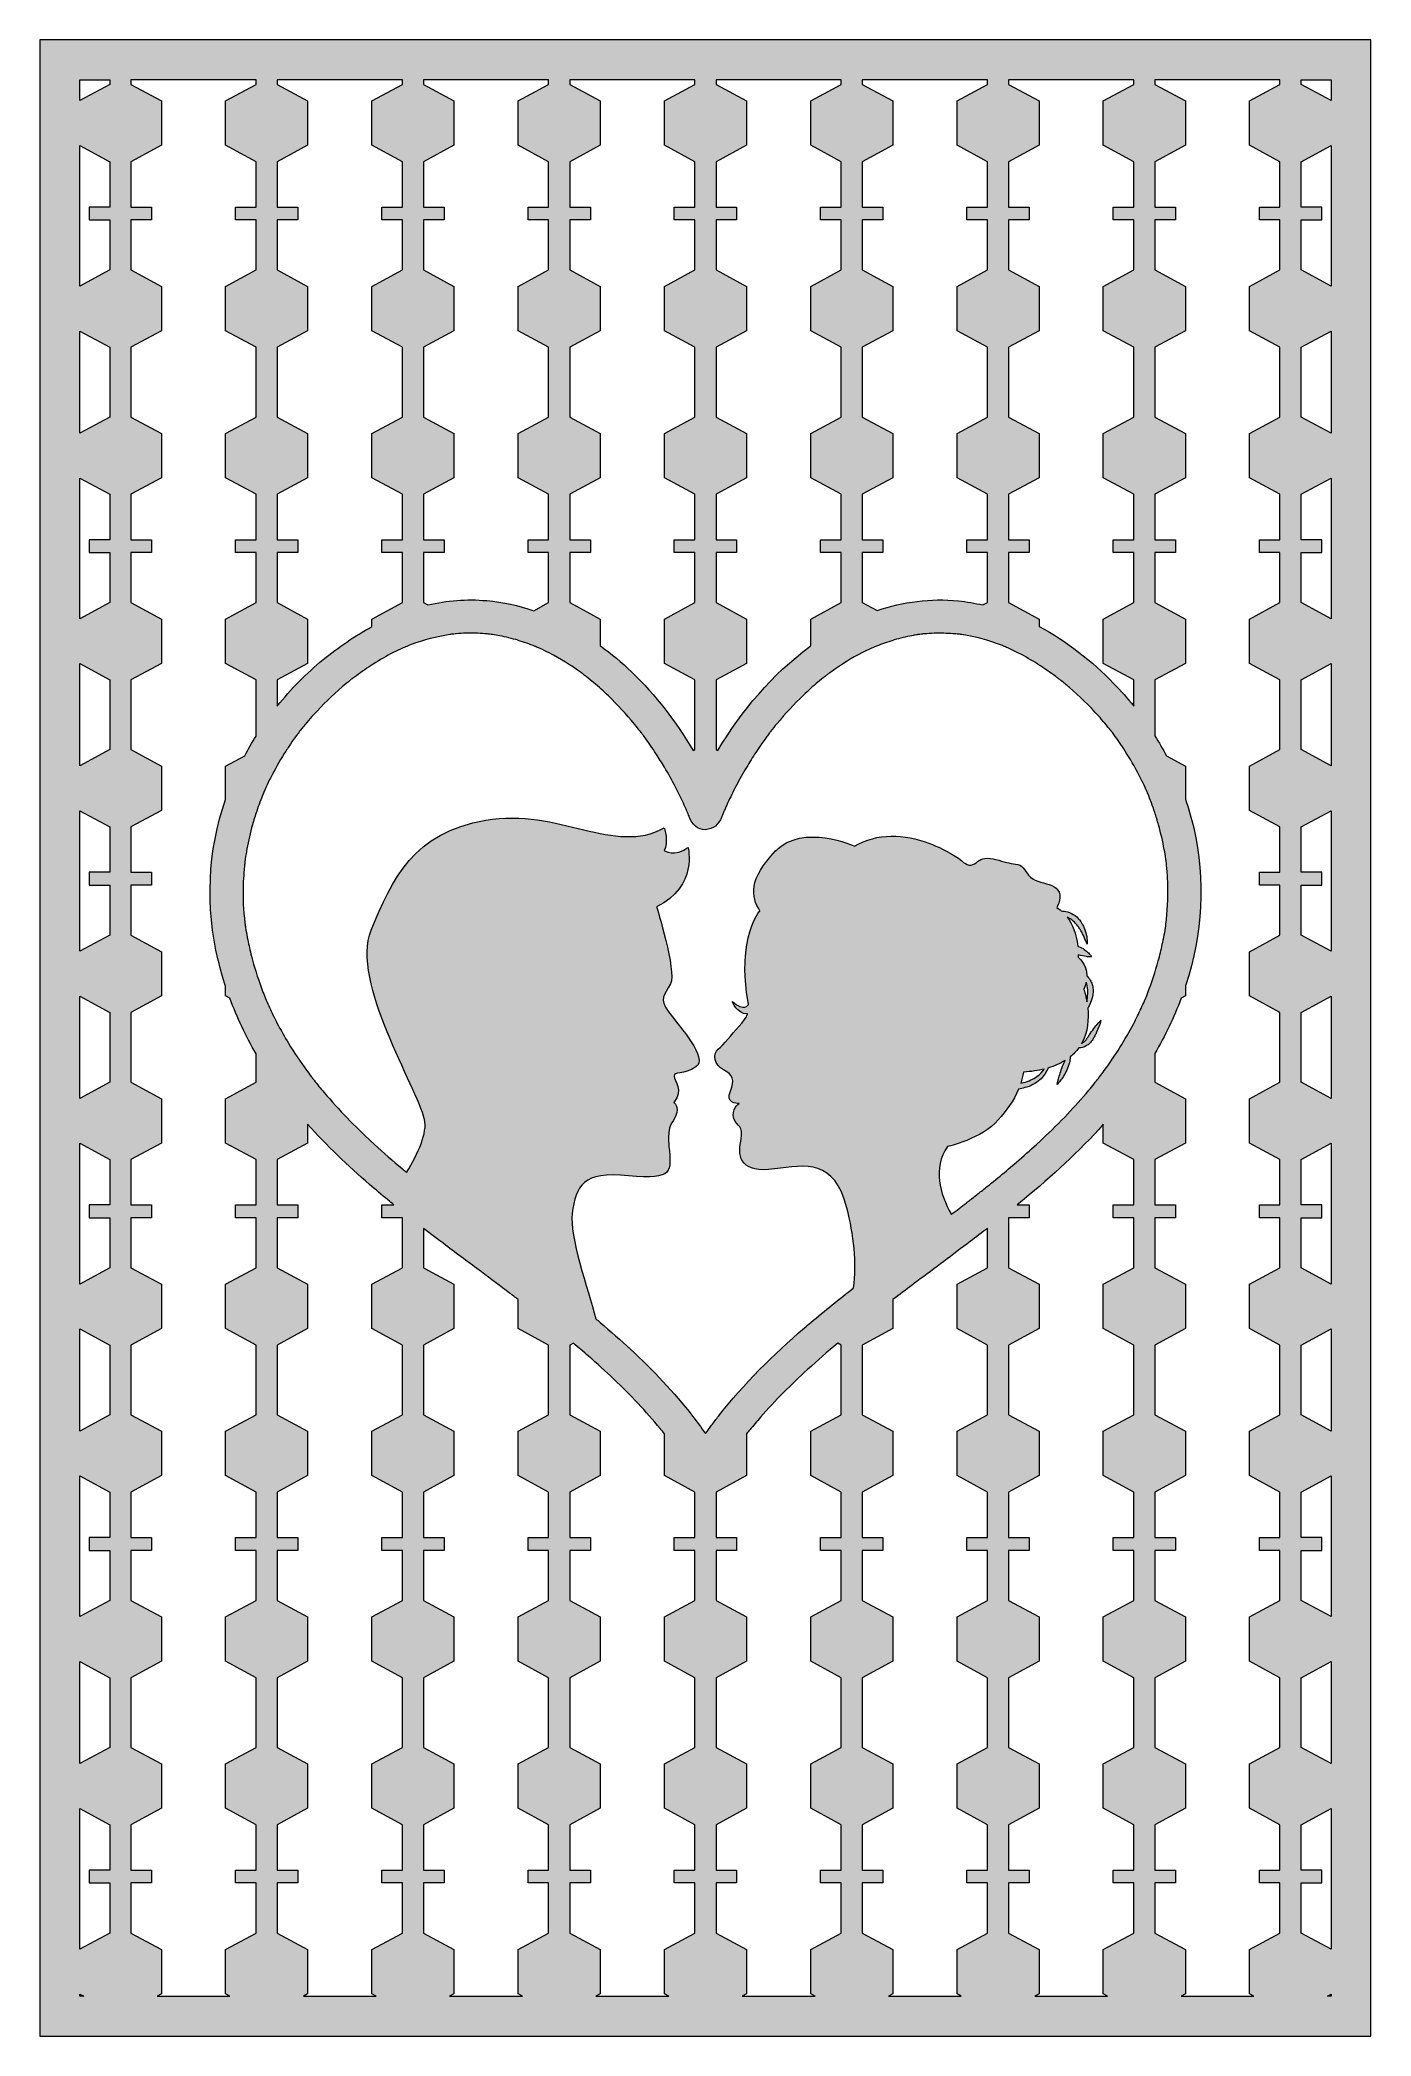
# Model space of a CAD drawing. Extents: x 24 to 976, y -1464 to -36.
import ezdxf

# ---------------------------------------------------------------- set-up
doc = ezdxf.new("R2010")
doc.units = 0
doc.header["$MEASUREMENT"] = 0
doc.layers.add('Layer 1', color=7, linetype='Continuous')

msp = doc.modelspace()

# ---------------------------------------------------------------- hatches: boundary and pattern name
at = {"layer": 'Layer 1', "true_color": 0x8cc63e}
h = msp.add_hatch(color=73, dxfattribs=at)
h.dxf.hatch_style = 2
h.paths.add_polyline_path([(23.6, -35.7), (23.6, -1464.1), (975.8, -1464.1), (975.8, -35.7)])
edge = h.paths.add_edge_path()
edge.add_spline(control_points=[(716.6, -402.5), (716.6, -402.5), (731.3, -402.5), (731.3, -402.5), (731.3, -402.5), (731.3, -393.3), (731.3, -393.3), (731.3, -393.3), (716.6, -393.3), (716.6, -393.3), (716.6, -393.3), (716.6, -360.8), (716.6, -360.8), (716.6, -360.8), (738.4, -349), (738.4, -349), (738.4, -349), (738.4, -317.3), (738.4, -317.3), (738.4, -317.3), (716.6, -305.5), (716.6, -305.5), (716.6, -305.5), (716.6, -255.6), (716.6, -255.6), (716.6, -255.6), (738.4, -243.8), (738.4, -243.8), (738.4, -243.8), (738.4, -212), (738.4, -212), (738.4, -212), (716.6, -200.3), (716.6, -200.3), (716.6, -200.3), (716.6, -164.5), (716.6, -164.5), (716.6, -164.5), (731.3, -164.5), (731.3, -164.5), (731.3, -164.5), (731.3, -155.3), (731.3, -155.3), (731.3, -155.3), (716.6, -155.3), (716.6, -155.3), (716.6, -155.3), (716.6, -122.8), (716.6, -122.8), (716.6, -122.8), (738.4, -111), (738.4, -111), (738.4, -111), (738.4, -79.3), (738.4, -79.3), (738.4, -79.3), (716.6, -67.5), (716.6, -67.5), (716.6, -67.5), (716.6, -64.2), (716.6, -64.2), (716.6, -64.2), (806.1, -64.2), (806.1, -64.2), (806.1, -64.2), (806.1, -67.5), (806.1, -67.5), (806.1, -67.5), (784.3, -79.3), (784.3, -79.3), (784.3, -79.3), (784.3, -111), (784.3, -111), (784.3, -111), (806.1, -122.8), (806.1, -122.8), (806.1, -122.8), (806.1, -155.3), (806.1, -155.3), (806.1, -155.3), (791.4, -155.3), (791.4, -155.3), (791.4, -155.3), (791.4, -164.5), (791.4, -164.5), (791.4, -164.5), (806.1, -164.5), (806.1, -164.5), (806.1, -164.5), (806.1, -200.3), (806.1, -200.3), (806.1, -200.3), (784.3, -212), (784.3, -212), (784.3, -212), (784.3, -243.8), (784.3, -243.8), (784.3, -243.8), (806.1, -255.6), (806.1, -255.6), (806.1, -255.6), (806.1, -305.5), (806.1, -305.5), (806.1, -305.5), (784.3, -317.3), (784.3, -317.3), (784.3, -317.3), (784.3, -349), (784.3, -349), (784.3, -349), (806.1, -360.8), (806.1, -360.8), (806.1, -360.8), (806.1, -393.3), (806.1, -393.3), (806.1, -393.3), (791.4, -393.3), (791.4, -393.3), (791.4, -393.3), (791.4, -402.5), (791.4, -402.5), (791.4, -402.5), (806.1, -402.5), (806.1, -402.5), (806.1, -402.5), (806.1, -438.3), (806.1, -438.3), (806.1, -438.3), (784.3, -450.1), (784.3, -450.1), (784.3, -450.1), (784.3, -481.8), (784.3, -481.8), (784.3, -481.8), (806.1, -493.6), (806.1, -493.6), (806.1, -493.6), (806.1, -512.4), (806.1, -512.4), (801.6, -506.8), (796.8, -501.3), (791.7, -496.1), (776.2, -480.1), (758.2, -465.9), (738.4, -455.3), (738.4, -455.3), (738.4, -450.1), (738.4, -450.1), (738.4, -450.1), (716.6, -438.3), (716.6, -438.3), (716.6, -438.3), (716.6, -402.5), (716.6, -402.5)], knot_values=[0, 0, 0, 0, 1, 1, 1, 2, 2, 2, 3, 3, 3, 4, 4, 4, 5, 5, 5, 6, 6, 6, 7, 7, 7, 8, 8, 8, 9, 9, 9, 10, 10, 10, 11, 11, 11, 12, 12, 12, 13, 13, 13, 14, 14, 14, 15, 15, 15, 16, 16, 16, 17, 17, 17, 18, 18, 18, 19, 19, 19, 20, 20, 20, 21, 21, 21, 22, 22, 22, 23, 23, 23, 24, 24, 24, 25, 25, 25, 26, 26, 26, 27, 27, 27, 28, 28, 28, 29, 29, 29, 30, 30, 30, 31, 31, 31, 32, 32, 32, 33, 33, 33, 34, 34, 34, 35, 35, 35, 36, 36, 36, 37, 37, 37, 38, 38, 38, 39, 39, 39, 40, 40, 40, 41, 41, 41, 42, 42, 42, 43, 43, 43, 44, 44, 44, 45, 45, 45, 46, 46, 46, 47, 47, 47, 48, 48, 48, 49, 49, 49, 50, 50, 50, 51, 51, 51, 51], degree=3, periodic=1)
edge = h.paths.add_edge_path()
edge.add_spline(control_points=[(611.9, -402.5), (611.9, -402.5), (626.6, -402.5), (626.6, -402.5), (626.6, -402.5), (626.6, -393.3), (626.6, -393.3), (626.6, -393.3), (611.9, -393.3), (611.9, -393.3), (611.9, -393.3), (611.9, -360.8), (611.9, -360.8), (611.9, -360.8), (633.7, -349), (633.7, -349), (633.7, -349), (633.7, -317.3), (633.7, -317.3), (633.7, -317.3), (611.9, -305.5), (611.9, -305.5), (611.9, -305.5), (611.9, -255.6), (611.9, -255.6), (611.9, -255.6), (633.7, -243.8), (633.7, -243.8), (633.7, -243.8), (633.7, -212), (633.7, -212), (633.7, -212), (611.9, -200.3), (611.9, -200.3), (611.9, -200.3), (611.9, -164.5), (611.9, -164.5), (611.9, -164.5), (626.6, -164.5), (626.6, -164.5), (626.6, -164.5), (626.6, -155.3), (626.6, -155.3), (626.6, -155.3), (611.9, -155.3), (611.9, -155.3), (611.9, -155.3), (611.9, -122.8), (611.9, -122.8), (611.9, -122.8), (633.7, -111), (633.7, -111), (633.7, -111), (633.7, -79.3), (633.7, -79.3), (633.7, -79.3), (611.9, -67.5), (611.9, -67.5), (611.9, -67.5), (611.9, -64.2), (611.9, -64.2), (611.9, -64.2), (701.4, -64.2), (701.4, -64.2), (701.4, -64.2), (701.4, -67.5), (701.4, -67.5), (701.4, -67.5), (679.7, -79.3), (679.7, -79.3), (679.7, -79.3), (679.7, -111), (679.7, -111), (679.7, -111), (701.4, -122.8), (701.4, -122.8), (701.4, -122.8), (701.4, -155.3), (701.4, -155.3), (701.4, -155.3), (686.7, -155.3), (686.7, -155.3), (686.7, -155.3), (686.7, -164.5), (686.7, -164.5), (686.7, -164.5), (701.4, -164.5), (701.4, -164.5), (701.4, -164.5), (701.4, -200.3), (701.4, -200.3), (701.4, -200.3), (679.7, -212), (679.7, -212), (679.7, -212), (679.7, -243.8), (679.7, -243.8), (679.7, -243.8), (701.4, -255.6), (701.4, -255.6), (701.4, -255.6), (701.4, -305.5), (701.4, -305.5), (701.4, -305.5), (679.7, -317.3), (679.7, -317.3), (679.7, -317.3), (679.7, -349), (679.7, -349), (679.7, -349), (701.4, -360.8), (701.4, -360.8), (701.4, -360.8), (701.4, -393.3), (701.4, -393.3), (701.4, -393.3), (686.7, -393.3), (686.7, -393.3), (686.7, -393.3), (686.7, -402.5), (686.7, -402.5), (686.7, -402.5), (701.4, -402.5), (701.4, -402.5), (701.4, -402.5), (701.4, -438.3), (701.4, -438.3), (701.4, -438.3), (698.2, -440), (698.2, -440), (692.4, -438.7), (686.5, -437.7), (680.6, -437.1), (660.8, -435), (641.1, -437.8), (622.6, -444), (622.6, -444), (611.9, -438.3), (611.9, -438.3), (611.9, -438.3), (611.9, -402.5), (611.9, -402.5)], knot_values=[0, 0, 0, 0, 1, 1, 1, 2, 2, 2, 3, 3, 3, 4, 4, 4, 5, 5, 5, 6, 6, 6, 7, 7, 7, 8, 8, 8, 9, 9, 9, 10, 10, 10, 11, 11, 11, 12, 12, 12, 13, 13, 13, 14, 14, 14, 15, 15, 15, 16, 16, 16, 17, 17, 17, 18, 18, 18, 19, 19, 19, 20, 20, 20, 21, 21, 21, 22, 22, 22, 23, 23, 23, 24, 24, 24, 25, 25, 25, 26, 26, 26, 27, 27, 27, 28, 28, 28, 29, 29, 29, 30, 30, 30, 31, 31, 31, 32, 32, 32, 33, 33, 33, 34, 34, 34, 35, 35, 35, 36, 36, 36, 37, 37, 37, 38, 38, 38, 39, 39, 39, 40, 40, 40, 41, 41, 41, 42, 42, 42, 43, 43, 43, 44, 44, 44, 45, 45, 45, 46, 46, 46, 47, 47, 47, 47], degree=3, periodic=1)
edge = h.paths.add_edge_path()
edge.add_spline(control_points=[(507.3, -493.6), (507.3, -493.6), (529.1, -481.8), (529.1, -481.8), (529.1, -481.8), (529.1, -450.1), (529.1, -450.1), (529.1, -450.1), (507.3, -438.3), (507.3, -438.3), (507.3, -438.3), (507.3, -402.5), (507.3, -402.5), (507.3, -402.5), (522, -402.5), (522, -402.5), (522, -402.5), (522, -393.3), (522, -393.3), (522, -393.3), (507.3, -393.3), (507.3, -393.3), (507.3, -393.3), (507.3, -360.8), (507.3, -360.8), (507.3, -360.8), (529.1, -349), (529.1, -349), (529.1, -349), (529.1, -317.3), (529.1, -317.3), (529.1, -317.3), (507.3, -305.5), (507.3, -305.5), (507.3, -305.5), (507.3, -255.6), (507.3, -255.6), (507.3, -255.6), (529.1, -243.8), (529.1, -243.8), (529.1, -243.8), (529.1, -212), (529.1, -212), (529.1, -212), (507.3, -200.3), (507.3, -200.3), (507.3, -200.3), (507.3, -164.5), (507.3, -164.5), (507.3, -164.5), (522, -164.5), (522, -164.5), (522, -164.5), (522, -155.3), (522, -155.3), (522, -155.3), (507.3, -155.3), (507.3, -155.3), (507.3, -155.3), (507.3, -122.8), (507.3, -122.8), (507.3, -122.8), (529.1, -111), (529.1, -111), (529.1, -111), (529.1, -79.3), (529.1, -79.3), (529.1, -79.3), (507.3, -67.5), (507.3, -67.5), (507.3, -67.5), (507.3, -64.2), (507.3, -64.2), (507.3, -64.2), (596.8, -64.2), (596.8, -64.2), (596.8, -64.2), (596.8, -67.5), (596.8, -67.5), (596.8, -67.5), (575, -79.3), (575, -79.3), (575, -79.3), (575, -111), (575, -111), (575, -111), (596.8, -122.8), (596.8, -122.8), (596.8, -122.8), (596.8, -155.3), (596.8, -155.3), (596.8, -155.3), (582.1, -155.3), (582.1, -155.3), (582.1, -155.3), (582.1, -164.5), (582.1, -164.5), (582.1, -164.5), (596.8, -164.5), (596.8, -164.5), (596.8, -164.5), (596.8, -200.3), (596.8, -200.3), (596.8, -200.3), (575, -212), (575, -212), (575, -212), (575, -243.8), (575, -243.8), (575, -243.8), (596.8, -255.6), (596.8, -255.6), (596.8, -255.6), (596.8, -305.5), (596.8, -305.5), (596.8, -305.5), (575, -317.3), (575, -317.3), (575, -317.3), (575, -349), (575, -349), (575, -349), (596.8, -360.8), (596.8, -360.8), (596.8, -360.8), (596.8, -393.3), (596.8, -393.3), (596.8, -393.3), (582.1, -393.3), (582.1, -393.3), (582.1, -393.3), (582.1, -402.5), (582.1, -402.5), (582.1, -402.5), (596.8, -402.5), (596.8, -402.5), (596.8, -402.5), (596.8, -438.3), (596.8, -438.3), (596.8, -438.3), (575, -450.1), (575, -450.1), (575, -450.1), (575, -469.2), (575, -469.2), (574.8, -469.3), (574.5, -469.5), (574.3, -469.7), (547.6, -489.8), (525.5, -515.5), (508.5, -544.2), (508.5, -544.2), (507.3, -543.5), (507.3, -543.5), (507.3, -543.5), (507.3, -493.6), (507.3, -493.6)], knot_values=[0, 0, 0, 0, 1, 1, 1, 2, 2, 2, 3, 3, 3, 4, 4, 4, 5, 5, 5, 6, 6, 6, 7, 7, 7, 8, 8, 8, 9, 9, 9, 10, 10, 10, 11, 11, 11, 12, 12, 12, 13, 13, 13, 14, 14, 14, 15, 15, 15, 16, 16, 16, 17, 17, 17, 18, 18, 18, 19, 19, 19, 20, 20, 20, 21, 21, 21, 22, 22, 22, 23, 23, 23, 24, 24, 24, 25, 25, 25, 26, 26, 26, 27, 27, 27, 28, 28, 28, 29, 29, 29, 30, 30, 30, 31, 31, 31, 32, 32, 32, 33, 33, 33, 34, 34, 34, 35, 35, 35, 36, 36, 36, 37, 37, 37, 38, 38, 38, 39, 39, 39, 40, 40, 40, 41, 41, 41, 42, 42, 42, 43, 43, 43, 44, 44, 44, 45, 45, 45, 46, 46, 46, 47, 47, 47, 48, 48, 48, 49, 49, 49, 50, 50, 50, 51, 51, 51, 52, 52, 52, 52], degree=3, periodic=1)
edge = h.paths.add_edge_path()
edge.add_spline(control_points=[(402.7, -402.5), (402.7, -402.5), (417.4, -402.5), (417.4, -402.5), (417.4, -402.5), (417.4, -393.3), (417.4, -393.3), (417.4, -393.3), (402.7, -393.3), (402.7, -393.3), (402.7, -393.3), (402.7, -360.8), (402.7, -360.8), (402.7, -360.8), (424.4, -349), (424.4, -349), (424.4, -349), (424.4, -317.3), (424.4, -317.3), (424.4, -317.3), (402.7, -305.5), (402.7, -305.5), (402.7, -305.5), (402.7, -255.6), (402.7, -255.6), (402.7, -255.6), (424.4, -243.8), (424.4, -243.8), (424.4, -243.8), (424.4, -212), (424.4, -212), (424.4, -212), (402.7, -200.3), (402.7, -200.3), (402.7, -200.3), (402.7, -164.5), (402.7, -164.5), (402.7, -164.5), (417.4, -164.5), (417.4, -164.5), (417.4, -164.5), (417.4, -155.3), (417.4, -155.3), (417.4, -155.3), (402.7, -155.3), (402.7, -155.3), (402.7, -155.3), (402.7, -122.8), (402.7, -122.8), (402.7, -122.8), (424.4, -111), (424.4, -111), (424.4, -111), (424.4, -79.3), (424.4, -79.3), (424.4, -79.3), (402.7, -67.5), (402.7, -67.5), (402.7, -67.5), (402.7, -64.2), (402.7, -64.2), (402.7, -64.2), (492.2, -64.2), (492.2, -64.2), (492.2, -64.2), (492.2, -67.5), (492.2, -67.5), (492.2, -67.5), (470.4, -79.3), (470.4, -79.3), (470.4, -79.3), (470.4, -111), (470.4, -111), (470.4, -111), (492.2, -122.8), (492.2, -122.8), (492.2, -122.8), (492.2, -155.3), (492.2, -155.3), (492.2, -155.3), (477.4, -155.3), (477.4, -155.3), (477.4, -155.3), (477.4, -164.5), (477.4, -164.5), (477.4, -164.5), (492.2, -164.5), (492.2, -164.5), (492.2, -164.5), (492.2, -200.3), (492.2, -200.3), (492.2, -200.3), (470.4, -212), (470.4, -212), (470.4, -212), (470.4, -243.8), (470.4, -243.8), (470.4, -243.8), (492.2, -255.6), (492.2, -255.6), (492.2, -255.6), (492.2, -305.5), (492.2, -305.5), (492.2, -305.5), (470.4, -317.3), (470.4, -317.3), (470.4, -317.3), (470.4, -349), (470.4, -349), (470.4, -349), (492.2, -360.8), (492.2, -360.8), (492.2, -360.8), (492.2, -393.3), (492.2, -393.3), (492.2, -393.3), (477.4, -393.3), (477.4, -393.3), (477.4, -393.3), (477.4, -402.5), (477.4, -402.5), (477.4, -402.5), (492.2, -402.5), (492.2, -402.5), (492.2, -402.5), (492.2, -438.3), (492.2, -438.3), (492.2, -438.3), (470.4, -450.1), (470.4, -450.1), (470.4, -450.1), (470.4, -481.8), (470.4, -481.8), (470.4, -481.8), (492.2, -493.6), (492.2, -493.6), (492.2, -493.6), (492.2, -543.5), (492.2, -543.5), (492.2, -543.5), (490.9, -544.2), (490.9, -544.2), (478.8, -523.6), (464, -504.5), (446.8, -487.9), (439.8, -481.2), (432.3, -474.9), (424.4, -469.1), (424.4, -469.1), (424.4, -450.1), (424.4, -450.1), (424.4, -450.1), (402.7, -438.3), (402.7, -438.3), (402.7, -438.3), (402.7, -402.5), (402.7, -402.5)], knot_values=[0, 0, 0, 0, 1, 1, 1, 2, 2, 2, 3, 3, 3, 4, 4, 4, 5, 5, 5, 6, 6, 6, 7, 7, 7, 8, 8, 8, 9, 9, 9, 10, 10, 10, 11, 11, 11, 12, 12, 12, 13, 13, 13, 14, 14, 14, 15, 15, 15, 16, 16, 16, 17, 17, 17, 18, 18, 18, 19, 19, 19, 20, 20, 20, 21, 21, 21, 22, 22, 22, 23, 23, 23, 24, 24, 24, 25, 25, 25, 26, 26, 26, 27, 27, 27, 28, 28, 28, 29, 29, 29, 30, 30, 30, 31, 31, 31, 32, 32, 32, 33, 33, 33, 34, 34, 34, 35, 35, 35, 36, 36, 36, 37, 37, 37, 38, 38, 38, 39, 39, 39, 40, 40, 40, 41, 41, 41, 42, 42, 42, 43, 43, 43, 44, 44, 44, 45, 45, 45, 46, 46, 46, 47, 47, 47, 48, 48, 48, 49, 49, 49, 50, 50, 50, 51, 51, 51, 52, 52, 52, 52], degree=3, periodic=1)
edge = h.paths.add_edge_path()
edge.add_spline(control_points=[(298, -402.5), (298, -402.5), (312.7, -402.5), (312.7, -402.5), (312.7, -402.5), (312.7, -393.3), (312.7, -393.3), (312.7, -393.3), (298, -393.3), (298, -393.3), (298, -393.3), (298, -360.8), (298, -360.8), (298, -360.8), (319.8, -349), (319.8, -349), (319.8, -349), (319.8, -317.3), (319.8, -317.3), (319.8, -317.3), (298, -305.5), (298, -305.5), (298, -305.5), (298, -255.6), (298, -255.6), (298, -255.6), (319.8, -243.8), (319.8, -243.8), (319.8, -243.8), (319.8, -212), (319.8, -212), (319.8, -212), (298, -200.3), (298, -200.3), (298, -200.3), (298, -164.5), (298, -164.5), (298, -164.5), (312.7, -164.5), (312.7, -164.5), (312.7, -164.5), (312.7, -155.3), (312.7, -155.3), (312.7, -155.3), (298, -155.3), (298, -155.3), (298, -155.3), (298, -122.8), (298, -122.8), (298, -122.8), (319.8, -111), (319.8, -111), (319.8, -111), (319.8, -79.3), (319.8, -79.3), (319.8, -79.3), (298, -67.5), (298, -67.5), (298, -67.5), (298, -64.2), (298, -64.2), (298, -64.2), (387.5, -64.2), (387.5, -64.2), (387.5, -64.2), (387.5, -67.5), (387.5, -67.5), (387.5, -67.5), (365.7, -79.3), (365.7, -79.3), (365.7, -79.3), (365.7, -111), (365.7, -111), (365.7, -111), (387.5, -122.8), (387.5, -122.8), (387.5, -122.8), (387.5, -155.3), (387.5, -155.3), (387.5, -155.3), (372.8, -155.3), (372.8, -155.3), (372.8, -155.3), (372.8, -164.5), (372.8, -164.5), (372.8, -164.5), (387.5, -164.5), (387.5, -164.5), (387.5, -164.5), (387.5, -200.3), (387.5, -200.3), (387.5, -200.3), (365.7, -212), (365.7, -212), (365.7, -212), (365.7, -243.8), (365.7, -243.8), (365.7, -243.8), (387.5, -255.6), (387.5, -255.6), (387.5, -255.6), (387.5, -305.5), (387.5, -305.5), (387.5, -305.5), (365.7, -317.3), (365.7, -317.3), (365.7, -317.3), (365.7, -349), (365.7, -349), (365.7, -349), (387.5, -360.8), (387.5, -360.8), (387.5, -360.8), (387.5, -393.3), (387.5, -393.3), (387.5, -393.3), (372.8, -393.3), (372.8, -393.3), (372.8, -393.3), (372.8, -402.5), (372.8, -402.5), (372.8, -402.5), (387.5, -402.5), (387.5, -402.5), (387.5, -402.5), (387.5, -438.3), (387.5, -438.3), (387.5, -438.3), (376.8, -444.1), (376.8, -444.1), (366, -440.4), (354.8, -438), (343.2, -436.9), (328.8, -435.6), (314.8, -436.8), (301.2, -440), (301.2, -440), (298, -438.3), (298, -438.3), (298, -438.3), (298, -402.5), (298, -402.5)], knot_values=[0, 0, 0, 0, 1, 1, 1, 2, 2, 2, 3, 3, 3, 4, 4, 4, 5, 5, 5, 6, 6, 6, 7, 7, 7, 8, 8, 8, 9, 9, 9, 10, 10, 10, 11, 11, 11, 12, 12, 12, 13, 13, 13, 14, 14, 14, 15, 15, 15, 16, 16, 16, 17, 17, 17, 18, 18, 18, 19, 19, 19, 20, 20, 20, 21, 21, 21, 22, 22, 22, 23, 23, 23, 24, 24, 24, 25, 25, 25, 26, 26, 26, 27, 27, 27, 28, 28, 28, 29, 29, 29, 30, 30, 30, 31, 31, 31, 32, 32, 32, 33, 33, 33, 34, 34, 34, 35, 35, 35, 36, 36, 36, 37, 37, 37, 38, 38, 38, 39, 39, 39, 40, 40, 40, 41, 41, 41, 42, 42, 42, 43, 43, 43, 44, 44, 44, 45, 45, 45, 46, 46, 46, 47, 47, 47, 47], degree=3, periodic=1)
edge = h.paths.add_edge_path()
edge.add_spline(control_points=[(193.4, -493.6), (193.4, -493.6), (215.1, -481.8), (215.1, -481.8), (215.1, -481.8), (215.1, -450.1), (215.1, -450.1), (215.1, -450.1), (193.4, -438.3), (193.4, -438.3), (193.4, -438.3), (193.4, -402.5), (193.4, -402.5), (193.4, -402.5), (208.1, -402.5), (208.1, -402.5), (208.1, -402.5), (208.1, -393.3), (208.1, -393.3), (208.1, -393.3), (193.4, -393.3), (193.4, -393.3), (193.4, -393.3), (193.4, -360.8), (193.4, -360.8), (193.4, -360.8), (215.1, -349), (215.1, -349), (215.1, -349), (215.1, -317.3), (215.1, -317.3), (215.1, -317.3), (193.4, -305.5), (193.4, -305.5), (193.4, -305.5), (193.4, -255.6), (193.4, -255.6), (193.4, -255.6), (215.1, -243.8), (215.1, -243.8), (215.1, -243.8), (215.1, -212), (215.1, -212), (215.1, -212), (193.4, -200.3), (193.4, -200.3), (193.4, -200.3), (193.4, -164.5), (193.4, -164.5), (193.4, -164.5), (208.1, -164.5), (208.1, -164.5), (208.1, -164.5), (208.1, -155.3), (208.1, -155.3), (208.1, -155.3), (193.4, -155.3), (193.4, -155.3), (193.4, -155.3), (193.4, -122.8), (193.4, -122.8), (193.4, -122.8), (215.1, -111), (215.1, -111), (215.1, -111), (215.1, -79.3), (215.1, -79.3), (215.1, -79.3), (193.4, -67.5), (193.4, -67.5), (193.4, -67.5), (193.4, -64.2), (193.4, -64.2), (193.4, -64.2), (282.9, -64.2), (282.9, -64.2), (282.9, -64.2), (282.9, -67.5), (282.9, -67.5), (282.9, -67.5), (261.1, -79.3), (261.1, -79.3), (261.1, -79.3), (261.1, -111), (261.1, -111), (261.1, -111), (282.9, -122.8), (282.9, -122.8), (282.9, -122.8), (282.9, -155.3), (282.9, -155.3), (282.9, -155.3), (268.2, -155.3), (268.2, -155.3), (268.2, -155.3), (268.2, -164.5), (268.2, -164.5), (268.2, -164.5), (282.9, -164.5), (282.9, -164.5), (282.9, -164.5), (282.9, -200.3), (282.9, -200.3), (282.9, -200.3), (261.1, -212), (261.1, -212), (261.1, -212), (261.1, -243.8), (261.1, -243.8), (261.1, -243.8), (282.9, -255.6), (282.9, -255.6), (282.9, -255.6), (282.9, -305.5), (282.9, -305.5), (282.9, -305.5), (261.1, -317.3), (261.1, -317.3), (261.1, -317.3), (261.1, -349), (261.1, -349), (261.1, -349), (282.9, -360.8), (282.9, -360.8), (282.9, -360.8), (282.9, -393.3), (282.9, -393.3), (282.9, -393.3), (268.2, -393.3), (268.2, -393.3), (268.2, -393.3), (268.2, -402.5), (268.2, -402.5), (268.2, -402.5), (282.9, -402.5), (282.9, -402.5), (282.9, -402.5), (282.9, -438.3), (282.9, -438.3), (282.9, -438.3), (261.1, -450.1), (261.1, -450.1), (261.1, -450.1), (261.1, -455.5), (261.1, -455.5), (248.7, -462.2), (237.1, -470.3), (226.2, -479.1), (214.1, -489.1), (203.1, -500.2), (193.4, -512.4), (193.4, -512.4), (193.4, -493.6), (193.4, -493.6)], knot_values=[0, 0, 0, 0, 1, 1, 1, 2, 2, 2, 3, 3, 3, 4, 4, 4, 5, 5, 5, 6, 6, 6, 7, 7, 7, 8, 8, 8, 9, 9, 9, 10, 10, 10, 11, 11, 11, 12, 12, 12, 13, 13, 13, 14, 14, 14, 15, 15, 15, 16, 16, 16, 17, 17, 17, 18, 18, 18, 19, 19, 19, 20, 20, 20, 21, 21, 21, 22, 22, 22, 23, 23, 23, 24, 24, 24, 25, 25, 25, 26, 26, 26, 27, 27, 27, 28, 28, 28, 29, 29, 29, 30, 30, 30, 31, 31, 31, 32, 32, 32, 33, 33, 33, 34, 34, 34, 35, 35, 35, 36, 36, 36, 37, 37, 37, 38, 38, 38, 39, 39, 39, 40, 40, 40, 41, 41, 41, 42, 42, 42, 43, 43, 43, 44, 44, 44, 45, 45, 45, 46, 46, 46, 47, 47, 47, 48, 48, 48, 49, 49, 49, 50, 50, 50, 51, 51, 51, 51], degree=3, periodic=1)
h.paths.add_polyline_path([(52.2, -1435.5), (52.2, -1434), (54.9, -1435.5)])
h.paths.add_polyline_path([(73.6, -1345.3), (58.9, -1345.3), (58.9, -1354.5), (73.6, -1354.5), (73.6, -1390.3), (52.2, -1401.9), (52.2, -1301.2), (73.6, -1312.8)])
h.paths.add_polyline_path([(73.6, -1257.5), (52.2, -1269.1), (52.2, -1196), (73.6, -1207.6)])
h.paths.add_polyline_path([(73.6, -1107.3), (58.9, -1107.3), (58.9, -1116.5), (73.6, -1116.5), (73.6, -1152.3), (52.2, -1163.9), (52.2, -1063.2), (73.6, -1074.8)])
h.paths.add_polyline_path([(73.6, -1019.5), (52.2, -1031.1), (52.2, -958), (73.6, -969.6)])
h.paths.add_polyline_path([(73.6, -869.3), (58.9, -869.3), (58.9, -878.5), (73.6, -878.5), (73.6, -914.3), (52.2, -925.9), (52.2, -825.2), (73.6, -836.8)])
h.paths.add_polyline_path([(73.6, -781.5), (52.2, -793.1), (52.2, -720), (73.6, -731.6)])
h.paths.add_polyline_path([(73.6, -631.3), (58.9, -631.3), (58.9, -640.5), (73.6, -640.5), (73.6, -676.3), (52.2, -687.8), (52.2, -587.2), (73.6, -598.8)])
h.paths.add_polyline_path([(73.6, -543.5), (52.2, -555.1), (52.2, -482), (73.6, -493.6)])
h.paths.add_polyline_path([(73.6, -393.3), (58.9, -393.3), (58.9, -402.5), (73.6, -402.5), (73.6, -438.3), (52.2, -449.9), (52.2, -349.2), (73.6, -360.8)])
h.paths.add_polyline_path([(73.6, -305.5), (52.2, -317.1), (52.2, -244), (73.6, -255.6)])
h.paths.add_polyline_path([(73.6, -155.3), (58.9, -155.3), (58.9, -164.5), (73.6, -164.5), (73.6, -200.3), (52.2, -211.8), (52.2, -111.2), (73.6, -122.8)])
h.paths.add_polyline_path([(73.6, -67.5), (52.2, -79.1), (52.2, -64.2), (73.6, -64.2)])
edge = h.paths.add_edge_path()
edge.add_spline(control_points=[(178.2, -781.5), (178.2, -781.5), (156.4, -793.3), (156.4, -793.3), (156.4, -793.3), (156.4, -825), (156.4, -825), (156.4, -825), (178.2, -836.8), (178.2, -836.8), (178.2, -836.8), (178.2, -869.3), (178.2, -869.3), (178.2, -869.3), (163.5, -869.3), (163.5, -869.3), (163.5, -869.3), (163.5, -878.5), (163.5, -878.5), (163.5, -878.5), (178.2, -878.5), (178.2, -878.5), (178.2, -878.5), (178.2, -914.3), (178.2, -914.3), (178.2, -914.3), (156.4, -926.1), (156.4, -926.1), (156.4, -926.1), (156.4, -957.8), (156.4, -957.8), (156.4, -957.8), (178.2, -969.6), (178.2, -969.6), (178.2, -969.6), (178.2, -1019.5), (178.2, -1019.5), (178.2, -1019.5), (156.4, -1031.3), (156.4, -1031.3), (156.4, -1031.3), (156.4, -1063), (156.4, -1063), (156.4, -1063), (178.2, -1074.8), (178.2, -1074.8), (178.2, -1074.8), (178.2, -1107.3), (178.2, -1107.3), (178.2, -1107.3), (163.5, -1107.3), (163.5, -1107.3), (163.5, -1107.3), (163.5, -1116.5), (163.5, -1116.5), (163.5, -1116.5), (178.2, -1116.5), (178.2, -1116.5), (178.2, -1116.5), (178.2, -1152.3), (178.2, -1152.3), (178.2, -1152.3), (156.4, -1164), (156.4, -1164), (156.4, -1164), (156.4, -1195.8), (156.4, -1195.8), (156.4, -1195.8), (178.2, -1207.6), (178.2, -1207.6), (178.2, -1207.6), (178.2, -1257.5), (178.2, -1257.5), (178.2, -1257.5), (156.4, -1269.3), (156.4, -1269.3), (156.4, -1269.3), (156.4, -1301), (156.4, -1301), (156.4, -1301), (178.2, -1312.8), (178.2, -1312.8), (178.2, -1312.8), (178.2, -1345.3), (178.2, -1345.3), (178.2, -1345.3), (163.5, -1345.3), (163.5, -1345.3), (163.5, -1345.3), (163.5, -1354.5), (163.5, -1354.5), (163.5, -1354.5), (178.2, -1354.5), (178.2, -1354.5), (178.2, -1354.5), (178.2, -1390.3), (178.2, -1390.3), (178.2, -1390.3), (156.4, -1402.1), (156.4, -1402.1), (156.4, -1402.1), (156.4, -1433.8), (156.4, -1433.8), (156.4, -1433.8), (159.5, -1435.5), (159.5, -1435.5), (159.5, -1435.5), (107.4, -1435.5), (107.4, -1435.5), (107.4, -1435.5), (110.5, -1433.8), (110.5, -1433.8), (110.5, -1433.8), (110.5, -1402.1), (110.5, -1402.1), (110.5, -1402.1), (88.7, -1390.3), (88.7, -1390.3), (88.7, -1390.3), (88.7, -1354.5), (88.7, -1354.5), (88.7, -1354.5), (103.4, -1354.5), (103.4, -1354.5), (103.4, -1354.5), (103.4, -1345.3), (103.4, -1345.3), (103.4, -1345.3), (88.7, -1345.3), (88.7, -1345.3), (88.7, -1345.3), (88.7, -1312.8), (88.7, -1312.8), (88.7, -1312.8), (110.5, -1301), (110.5, -1301), (110.5, -1301), (110.5, -1269.3), (110.5, -1269.3), (110.5, -1269.3), (88.7, -1257.5), (88.7, -1257.5), (88.7, -1257.5), (88.7, -1207.6), (88.7, -1207.6), (88.7, -1207.6), (110.5, -1195.8), (110.5, -1195.8), (110.5, -1195.8), (110.5, -1164), (110.5, -1164), (110.5, -1164), (88.7, -1152.3), (88.7, -1152.3), (88.7, -1152.3), (88.7, -1116.5), (88.7, -1116.5), (88.7, -1116.5), (103.4, -1116.5), (103.4, -1116.5), (103.4, -1116.5), (103.4, -1107.3), (103.4, -1107.3), (103.4, -1107.3), (88.7, -1107.3), (88.7, -1107.3), (88.7, -1107.3), (88.7, -1074.8), (88.7, -1074.8), (88.7, -1074.8), (110.5, -1063), (110.5, -1063), (110.5, -1063), (110.5, -1031.3), (110.5, -1031.3), (110.5, -1031.3), (88.7, -1019.5), (88.7, -1019.5), (88.7, -1019.5), (88.7, -969.6), (88.7, -969.6), (88.7, -969.6), (110.5, -957.8), (110.5, -957.8), (110.5, -957.8), (110.5, -926.1), (110.5, -926.1), (110.5, -926.1), (88.7, -914.3), (88.7, -914.3), (88.7, -914.3), (88.7, -878.5), (88.7, -878.5), (88.7, -878.5), (103.4, -878.5), (103.4, -878.5), (103.4, -878.5), (103.4, -869.3), (103.4, -869.3), (103.4, -869.3), (88.7, -869.3), (88.7, -869.3), (88.7, -869.3), (88.7, -836.8), (88.7, -836.8), (88.7, -836.8), (110.5, -825), (110.5, -825), (110.5, -825), (110.5, -793.3), (110.5, -793.3), (110.5, -793.3), (88.7, -781.5), (88.7, -781.5), (88.7, -781.5), (88.7, -731.6), (88.7, -731.6), (88.7, -731.6), (110.5, -719.8), (110.5, -719.8), (110.5, -719.8), (110.5, -688.1), (110.5, -688.1), (110.5, -688.1), (88.7, -676.3), (88.7, -676.3), (88.7, -676.3), (88.7, -640.5), (88.7, -640.5), (88.7, -640.5), (103.4, -640.5), (103.4, -640.5), (103.4, -640.5), (103.4, -631.3), (103.4, -631.3), (103.4, -631.3), (88.7, -631.3), (88.7, -631.3), (88.7, -631.3), (88.7, -598.8), (88.7, -598.8), (88.7, -598.8), (110.5, -587), (110.5, -587), (110.5, -587), (110.5, -555.3), (110.5, -555.3), (110.5, -555.3), (88.7, -543.5), (88.7, -543.5), (88.7, -543.5), (88.7, -493.6), (88.7, -493.6), (88.7, -493.6), (110.5, -481.8), (110.5, -481.8), (110.5, -481.8), (110.5, -450.1), (110.5, -450.1), (110.5, -450.1), (88.7, -438.3), (88.7, -438.3), (88.7, -438.3), (88.7, -402.5), (88.7, -402.5), (88.7, -402.5), (103.4, -402.5), (103.4, -402.5), (103.4, -402.5), (103.4, -393.3), (103.4, -393.3), (103.4, -393.3), (88.7, -393.3), (88.7, -393.3), (88.7, -393.3), (88.7, -360.8), (88.7, -360.8), (88.7, -360.8), (110.5, -349), (110.5, -349), (110.5, -349), (110.5, -317.3), (110.5, -317.3), (110.5, -317.3), (88.7, -305.5), (88.7, -305.5), (88.7, -305.5), (88.7, -255.6), (88.7, -255.6), (88.7, -255.6), (110.5, -243.8), (110.5, -243.8), (110.5, -243.8), (110.5, -212), (110.5, -212), (110.5, -212), (88.7, -200.3), (88.7, -200.3), (88.7, -200.3), (88.7, -164.5), (88.7, -164.5), (88.7, -164.5), (103.4, -164.5), (103.4, -164.5), (103.4, -164.5), (103.4, -155.3), (103.4, -155.3), (103.4, -155.3), (88.7, -155.3), (88.7, -155.3), (88.7, -155.3), (88.7, -122.8), (88.7, -122.8), (88.7, -122.8), (110.5, -111), (110.5, -111), (110.5, -111), (110.5, -79.3), (110.5, -79.3), (110.5, -79.3), (88.7, -67.5), (88.7, -67.5), (88.7, -67.5), (88.7, -64.2), (88.7, -64.2), (88.7, -64.2), (178.2, -64.2), (178.2, -64.2), (178.2, -64.2), (178.2, -67.5), (178.2, -67.5), (178.2, -67.5), (156.4, -79.3), (156.4, -79.3), (156.4, -79.3), (156.4, -111), (156.4, -111), (156.4, -111), (178.2, -122.8), (178.2, -122.8), (178.2, -122.8), (178.2, -155.3), (178.2, -155.3), (178.2, -155.3), (163.5, -155.3), (163.5, -155.3), (163.5, -155.3), (163.5, -164.5), (163.5, -164.5), (163.5, -164.5), (178.2, -164.5), (178.2, -164.5), (178.2, -164.5), (178.2, -200.3), (178.2, -200.3), (178.2, -200.3), (156.4, -212), (156.4, -212), (156.4, -212), (156.4, -243.8), (156.4, -243.8), (156.4, -243.8), (178.2, -255.6), (178.2, -255.6), (178.2, -255.6), (178.2, -305.5), (178.2, -305.5), (178.2, -305.5), (156.4, -317.3), (156.4, -317.3), (156.4, -317.3), (156.4, -349), (156.4, -349), (156.4, -349), (178.2, -360.8), (178.2, -360.8), (178.2, -360.8), (178.2, -393.3), (178.2, -393.3), (178.2, -393.3), (163.5, -393.3), (163.5, -393.3), (163.5, -393.3), (163.5, -402.5), (163.5, -402.5), (163.5, -402.5), (178.2, -402.5), (178.2, -402.5), (178.2, -402.5), (178.2, -438.3), (178.2, -438.3), (178.2, -438.3), (156.4, -450.1), (156.4, -450.1), (156.4, -450.1), (156.4, -481.8), (156.4, -481.8), (156.4, -481.8), (178.2, -493.6), (178.2, -493.6), (178.2, -493.6), (178.2, -533.8), (178.2, -533.8), (175.3, -538.4), (172.6, -543.1), (170.1, -547.9), (170.1, -547.9), (156.4, -555.3), (156.4, -555.3), (156.4, -555.3), (156.4, -579.1), (156.4, -579.1), (143.5, -616.1), (142, -656.1), (151.1, -694.2), (152.7, -700.5), (154.4, -706.7), (156.4, -712.8), (156.4, -712.8), (156.4, -719.8), (156.4, -719.8), (156.4, -719.8), (159.5, -721.4), (159.5, -721.4), (164.5, -735.2), (170.9, -748.5), (178.2, -761.1), (178.2, -761.1), (178.2, -781.5), (178.2, -781.5)], knot_values=[0, 0, 0, 0, 1, 1, 1, 2, 2, 2, 3, 3, 3, 4, 4, 4, 5, 5, 5, 6, 6, 6, 7, 7, 7, 8, 8, 8, 9, 9, 9, 10, 10, 10, 11, 11, 11, 12, 12, 12, 13, 13, 13, 14, 14, 14, 15, 15, 15, 16, 16, 16, 17, 17, 17, 18, 18, 18, 19, 19, 19, 20, 20, 20, 21, 21, 21, 22, 22, 22, 23, 23, 23, 24, 24, 24, 25, 25, 25, 26, 26, 26, 27, 27, 27, 28, 28, 28, 29, 29, 29, 30, 30, 30, 31, 31, 31, 32, 32, 32, 33, 33, 33, 34, 34, 34, 35, 35, 35, 36, 36, 36, 37, 37, 37, 38, 38, 38, 39, 39, 39, 40, 40, 40, 41, 41, 41, 42, 42, 42, 43, 43, 43, 44, 44, 44, 45, 45, 45, 46, 46, 46, 47, 47, 47, 48, 48, 48, 49, 49, 49, 50, 50, 50, 51, 51, 51, 52, 52, 52, 53, 53, 53, 54, 54, 54, 55, 55, 55, 56, 56, 56, 57, 57, 57, 58, 58, 58, 59, 59, 59, 60, 60, 60, 61, 61, 61, 62, 62, 62, 63, 63, 63, 64, 64, 64, 65, 65, 65, 66, 66, 66, 67, 67, 67, 68, 68, 68, 69, 69, 69, 70, 70, 70, 71, 71, 71, 72, 72, 72, 73, 73, 73, 74, 74, 74, 75, 75, 75, 76, 76, 76, 77, 77, 77, 78, 78, 78, 79, 79, 79, 80, 80, 80, 81, 81, 81, 82, 82, 82, 83, 83, 83, 84, 84, 84, 85, 85, 85, 86, 86, 86, 87, 87, 87, 88, 88, 88, 89, 89, 89, 90, 90, 90, 91, 91, 91, 92, 92, 92, 93, 93, 93, 94, 94, 94, 95, 95, 95, 96, 96, 96, 97, 97, 97, 98, 98, 98, 99, 99, 99, 100, 100, 100, 101, 101, 101, 102, 102, 102, 103, 103, 103, 104, 104, 104, 105, 105, 105, 106, 106, 106, 107, 107, 107, 108, 108, 108, 109, 109, 109, 110, 110, 110, 111, 111, 111, 112, 112, 112, 113, 113, 113, 114, 114, 114, 115, 115, 115, 116, 116, 116, 117, 117, 117, 118, 118, 118, 119, 119, 119, 120, 120, 120, 121, 121, 121, 122, 122, 122, 123, 123, 123, 124, 124, 124, 125, 125, 125, 126, 126, 126, 127, 127, 127, 128, 128, 128, 129, 129, 129, 130, 130, 130, 131, 131, 131, 132, 132, 132, 133, 133, 133, 134, 134, 134, 135, 135, 135, 136, 136, 136, 137, 137, 137, 138, 138, 138, 139, 139, 139, 140, 140, 140, 141, 141, 141, 142, 142, 142, 143, 143, 143, 143], degree=3, periodic=1)
edge = h.paths.add_edge_path()
edge.add_spline(control_points=[(282.9, -914.3), (282.9, -914.3), (261.1, -926.1), (261.1, -926.1), (261.1, -926.1), (261.1, -957.8), (261.1, -957.8), (261.1, -957.8), (282.9, -969.6), (282.9, -969.6), (282.9, -969.6), (282.9, -1019.5), (282.9, -1019.5), (282.9, -1019.5), (261.1, -1031.3), (261.1, -1031.3), (261.1, -1031.3), (261.1, -1063), (261.1, -1063), (261.1, -1063), (282.9, -1074.8), (282.9, -1074.8), (282.9, -1074.8), (282.9, -1107.3), (282.9, -1107.3), (282.9, -1107.3), (268.2, -1107.3), (268.2, -1107.3), (268.2, -1107.3), (268.2, -1116.5), (268.2, -1116.5), (268.2, -1116.5), (282.9, -1116.5), (282.9, -1116.5), (282.9, -1116.5), (282.9, -1152.3), (282.9, -1152.3), (282.9, -1152.3), (261.1, -1164), (261.1, -1164), (261.1, -1164), (261.1, -1195.8), (261.1, -1195.8), (261.1, -1195.8), (282.9, -1207.6), (282.9, -1207.6), (282.9, -1207.6), (282.9, -1257.5), (282.9, -1257.5), (282.9, -1257.5), (261.1, -1269.3), (261.1, -1269.3), (261.1, -1269.3), (261.1, -1301), (261.1, -1301), (261.1, -1301), (282.9, -1312.8), (282.9, -1312.8), (282.9, -1312.8), (282.9, -1345.3), (282.9, -1345.3), (282.9, -1345.3), (268.2, -1345.3), (268.2, -1345.3), (268.2, -1345.3), (268.2, -1354.5), (268.2, -1354.5), (268.2, -1354.5), (282.9, -1354.5), (282.9, -1354.5), (282.9, -1354.5), (282.9, -1390.3), (282.9, -1390.3), (282.9, -1390.3), (261.1, -1402.1), (261.1, -1402.1), (261.1, -1402.1), (261.1, -1433.8), (261.1, -1433.8), (261.1, -1433.8), (264.2, -1435.5), (264.2, -1435.5), (264.2, -1435.5), (212.1, -1435.5), (212.1, -1435.5), (212.1, -1435.5), (215.1, -1433.8), (215.1, -1433.8), (215.1, -1433.8), (215.1, -1402.1), (215.1, -1402.1), (215.1, -1402.1), (193.4, -1390.3), (193.4, -1390.3), (193.4, -1390.3), (193.4, -1354.5), (193.4, -1354.5), (193.4, -1354.5), (208.1, -1354.5), (208.1, -1354.5), (208.1, -1354.5), (208.1, -1345.3), (208.1, -1345.3), (208.1, -1345.3), (193.4, -1345.3), (193.4, -1345.3), (193.4, -1345.3), (193.4, -1312.8), (193.4, -1312.8), (193.4, -1312.8), (215.1, -1301), (215.1, -1301), (215.1, -1301), (215.1, -1269.3), (215.1, -1269.3), (215.1, -1269.3), (193.4, -1257.5), (193.4, -1257.5), (193.4, -1257.5), (193.4, -1207.6), (193.4, -1207.6), (193.4, -1207.6), (215.1, -1195.8), (215.1, -1195.8), (215.1, -1195.8), (215.1, -1164), (215.1, -1164), (215.1, -1164), (193.4, -1152.3), (193.4, -1152.3), (193.4, -1152.3), (193.4, -1116.5), (193.4, -1116.5), (193.4, -1116.5), (208.1, -1116.5), (208.1, -1116.5), (208.1, -1116.5), (208.1, -1107.3), (208.1, -1107.3), (208.1, -1107.3), (193.4, -1107.3), (193.4, -1107.3), (193.4, -1107.3), (193.4, -1074.8), (193.4, -1074.8), (193.4, -1074.8), (215.1, -1063), (215.1, -1063), (215.1, -1063), (215.1, -1031.3), (215.1, -1031.3), (215.1, -1031.3), (193.4, -1019.5), (193.4, -1019.5), (193.4, -1019.5), (193.4, -969.6), (193.4, -969.6), (193.4, -969.6), (215.1, -957.8), (215.1, -957.8), (215.1, -957.8), (215.1, -926.1), (215.1, -926.1), (215.1, -926.1), (193.4, -914.3), (193.4, -914.3), (193.4, -914.3), (193.4, -878.5), (193.4, -878.5), (193.4, -878.5), (208.1, -878.5), (208.1, -878.5), (208.1, -878.5), (208.1, -869.3), (208.1, -869.3), (208.1, -869.3), (193.4, -869.3), (193.4, -869.3), (193.4, -869.3), (193.4, -836.8), (193.4, -836.8), (193.4, -836.8), (215.1, -825), (215.1, -825), (215.1, -825), (215.1, -811.5), (215.1, -811.5), (228.8, -826.9), (243.8, -841.2), (259.4, -854.7), (263.7, -858.4), (268.1, -862.1), (272.5, -865.7), (273.9, -866.9), (275.4, -868.1), (276.8, -869.3), (276.8, -869.3), (269.8, -869.3), (269.8, -869.3), (269.8, -869.3), (268.2, -869.3), (268.2, -869.3), (268.2, -869.3), (268.2, -871.4), (268.2, -871.4), (268.2, -871.4), (268.2, -878.5), (268.2, -878.5), (268.2, -878.5), (282.9, -878.5), (282.9, -878.5), (282.9, -878.5), (282.9, -887.5), (282.9, -887.5), (282.9, -887.5), (282.9, -914.3), (282.9, -914.3)], knot_values=[0, 0, 0, 0, 1, 1, 1, 2, 2, 2, 3, 3, 3, 4, 4, 4, 5, 5, 5, 6, 6, 6, 7, 7, 7, 8, 8, 8, 9, 9, 9, 10, 10, 10, 11, 11, 11, 12, 12, 12, 13, 13, 13, 14, 14, 14, 15, 15, 15, 16, 16, 16, 17, 17, 17, 18, 18, 18, 19, 19, 19, 20, 20, 20, 21, 21, 21, 22, 22, 22, 23, 23, 23, 24, 24, 24, 25, 25, 25, 26, 26, 26, 27, 27, 27, 28, 28, 28, 29, 29, 29, 30, 30, 30, 31, 31, 31, 32, 32, 32, 33, 33, 33, 34, 34, 34, 35, 35, 35, 36, 36, 36, 37, 37, 37, 38, 38, 38, 39, 39, 39, 40, 40, 40, 41, 41, 41, 42, 42, 42, 43, 43, 43, 44, 44, 44, 45, 45, 45, 46, 46, 46, 47, 47, 47, 48, 48, 48, 49, 49, 49, 50, 50, 50, 51, 51, 51, 52, 52, 52, 53, 53, 53, 54, 54, 54, 55, 55, 55, 56, 56, 56, 57, 57, 57, 58, 58, 58, 59, 59, 59, 60, 60, 60, 61, 61, 61, 62, 62, 62, 63, 63, 63, 64, 64, 64, 65, 65, 65, 66, 66, 66, 67, 67, 67, 68, 68, 68, 69, 69, 69, 70, 70, 70, 71, 71, 71, 72, 72, 72, 72], degree=3, periodic=1)
edge = h.paths.add_edge_path()
edge.add_spline(control_points=[(387.5, -1019.5), (387.5, -1019.5), (365.7, -1031.3), (365.7, -1031.3), (365.7, -1031.3), (365.7, -1063), (365.7, -1063), (365.7, -1063), (387.5, -1074.8), (387.5, -1074.8), (387.5, -1074.8), (387.5, -1107.3), (387.5, -1107.3), (387.5, -1107.3), (372.8, -1107.3), (372.8, -1107.3), (372.8, -1107.3), (372.8, -1116.5), (372.8, -1116.5), (372.8, -1116.5), (387.5, -1116.5), (387.5, -1116.5), (387.5, -1116.5), (387.5, -1152.3), (387.5, -1152.3), (387.5, -1152.3), (365.7, -1164), (365.7, -1164), (365.7, -1164), (365.7, -1195.8), (365.7, -1195.8), (365.7, -1195.8), (387.5, -1207.6), (387.5, -1207.6), (387.5, -1207.6), (387.5, -1257.5), (387.5, -1257.5), (387.5, -1257.5), (365.7, -1269.3), (365.7, -1269.3), (365.7, -1269.3), (365.7, -1301), (365.7, -1301), (365.7, -1301), (387.5, -1312.8), (387.5, -1312.8), (387.5, -1312.8), (387.5, -1345.3), (387.5, -1345.3), (387.5, -1345.3), (372.8, -1345.3), (372.8, -1345.3), (372.8, -1345.3), (372.8, -1354.5), (372.8, -1354.5), (372.8, -1354.5), (387.5, -1354.5), (387.5, -1354.5), (387.5, -1354.5), (387.5, -1390.3), (387.5, -1390.3), (387.5, -1390.3), (365.7, -1402.1), (365.7, -1402.1), (365.7, -1402.1), (365.7, -1433.8), (365.7, -1433.8), (365.7, -1433.8), (368.8, -1435.5), (368.8, -1435.5), (368.8, -1435.5), (316.7, -1435.5), (316.7, -1435.5), (316.7, -1435.5), (319.8, -1433.8), (319.8, -1433.8), (319.8, -1433.8), (319.8, -1402.1), (319.8, -1402.1), (319.8, -1402.1), (298, -1390.3), (298, -1390.3), (298, -1390.3), (298, -1354.5), (298, -1354.5), (298, -1354.5), (312.7, -1354.5), (312.7, -1354.5), (312.7, -1354.5), (312.7, -1345.3), (312.7, -1345.3), (312.7, -1345.3), (298, -1345.3), (298, -1345.3), (298, -1345.3), (298, -1312.8), (298, -1312.8), (298, -1312.8), (319.8, -1301), (319.8, -1301), (319.8, -1301), (319.8, -1269.3), (319.8, -1269.3), (319.8, -1269.3), (298, -1257.5), (298, -1257.5), (298, -1257.5), (298, -1207.6), (298, -1207.6), (298, -1207.6), (319.8, -1195.8), (319.8, -1195.8), (319.8, -1195.8), (319.8, -1164), (319.8, -1164), (319.8, -1164), (298, -1152.3), (298, -1152.3), (298, -1152.3), (298, -1116.5), (298, -1116.5), (298, -1116.5), (312.7, -1116.5), (312.7, -1116.5), (312.7, -1116.5), (312.7, -1107.3), (312.7, -1107.3), (312.7, -1107.3), (298, -1107.3), (298, -1107.3), (298, -1107.3), (298, -1074.8), (298, -1074.8), (298, -1074.8), (319.8, -1063), (319.8, -1063), (319.8, -1063), (319.8, -1031.3), (319.8, -1031.3), (319.8, -1031.3), (298, -1019.5), (298, -1019.5), (298, -1019.5), (298, -969.6), (298, -969.6), (298, -969.6), (319.8, -957.8), (319.8, -957.8), (319.8, -957.8), (319.8, -926.1), (319.8, -926.1), (319.8, -926.1), (298, -914.3), (298, -914.3), (298, -914.3), (298, -892), (298, -892), (298, -892), (298, -886.1), (298, -886.1), (303.2, -890.1), (308.5, -894.1), (313.7, -898), (322.2, -904.5), (330.8, -910.9), (339.4, -917.2), (346.1, -922.3), (352.9, -927.3), (359.6, -932.4), (361.7, -933.9), (363.7, -935.5), (365.7, -937), (365.7, -937), (365.7, -957.8), (365.7, -957.8), (365.7, -957.8), (387.5, -969.6), (387.5, -969.6), (387.5, -969.6), (387.5, -1019.5), (387.5, -1019.5)], knot_values=[0, 0, 0, 0, 1, 1, 1, 2, 2, 2, 3, 3, 3, 4, 4, 4, 5, 5, 5, 6, 6, 6, 7, 7, 7, 8, 8, 8, 9, 9, 9, 10, 10, 10, 11, 11, 11, 12, 12, 12, 13, 13, 13, 14, 14, 14, 15, 15, 15, 16, 16, 16, 17, 17, 17, 18, 18, 18, 19, 19, 19, 20, 20, 20, 21, 21, 21, 22, 22, 22, 23, 23, 23, 24, 24, 24, 25, 25, 25, 26, 26, 26, 27, 27, 27, 28, 28, 28, 29, 29, 29, 30, 30, 30, 31, 31, 31, 32, 32, 32, 33, 33, 33, 34, 34, 34, 35, 35, 35, 36, 36, 36, 37, 37, 37, 38, 38, 38, 39, 39, 39, 40, 40, 40, 41, 41, 41, 42, 42, 42, 43, 43, 43, 44, 44, 44, 45, 45, 45, 46, 46, 46, 47, 47, 47, 48, 48, 48, 49, 49, 49, 50, 50, 50, 51, 51, 51, 52, 52, 52, 53, 53, 53, 54, 54, 54, 55, 55, 55, 56, 56, 56, 57, 57, 57, 58, 58, 58, 59, 59, 59, 60, 60, 60, 60], degree=3, periodic=1)
edge = h.paths.add_edge_path()
edge.add_spline(control_points=[(492.2, -1107.3), (492.2, -1107.3), (477.4, -1107.3), (477.4, -1107.3), (477.4, -1107.3), (477.4, -1116.5), (477.4, -1116.5), (477.4, -1116.5), (492.2, -1116.5), (492.2, -1116.5), (492.2, -1116.5), (492.2, -1152.3), (492.2, -1152.3), (492.2, -1152.3), (470.4, -1164), (470.4, -1164), (470.4, -1164), (470.4, -1195.8), (470.4, -1195.8), (470.4, -1195.8), (492.2, -1207.6), (492.2, -1207.6), (492.2, -1207.6), (492.2, -1257.5), (492.2, -1257.5), (492.2, -1257.5), (470.4, -1269.3), (470.4, -1269.3), (470.4, -1269.3), (470.4, -1301), (470.4, -1301), (470.4, -1301), (492.2, -1312.8), (492.2, -1312.8), (492.2, -1312.8), (492.2, -1345.3), (492.2, -1345.3), (492.2, -1345.3), (477.4, -1345.3), (477.4, -1345.3), (477.4, -1345.3), (477.4, -1354.5), (477.4, -1354.5), (477.4, -1354.5), (492.2, -1354.5), (492.2, -1354.5), (492.2, -1354.5), (492.2, -1390.3), (492.2, -1390.3), (492.2, -1390.3), (470.4, -1402.1), (470.4, -1402.1), (470.4, -1402.1), (470.4, -1433.8), (470.4, -1433.8), (470.4, -1433.8), (473.4, -1435.5), (473.4, -1435.5), (473.4, -1435.5), (421.3, -1435.5), (421.3, -1435.5), (421.3, -1435.5), (424.4, -1433.8), (424.4, -1433.8), (424.4, -1433.8), (424.4, -1402.1), (424.4, -1402.1), (424.4, -1402.1), (402.7, -1390.3), (402.7, -1390.3), (402.7, -1390.3), (402.7, -1354.5), (402.7, -1354.5), (402.7, -1354.5), (417.4, -1354.5), (417.4, -1354.5), (417.4, -1354.5), (417.4, -1345.3), (417.4, -1345.3), (417.4, -1345.3), (402.7, -1345.3), (402.7, -1345.3), (402.7, -1345.3), (402.7, -1312.8), (402.7, -1312.8), (402.7, -1312.8), (424.4, -1301), (424.4, -1301), (424.4, -1301), (424.4, -1269.3), (424.4, -1269.3), (424.4, -1269.3), (402.7, -1257.5), (402.7, -1257.5), (402.7, -1257.5), (402.7, -1207.6), (402.7, -1207.6), (402.7, -1207.6), (424.4, -1195.8), (424.4, -1195.8), (424.4, -1195.8), (424.4, -1164), (424.4, -1164), (424.4, -1164), (402.7, -1152.3), (402.7, -1152.3), (402.7, -1152.3), (402.7, -1116.5), (402.7, -1116.5), (402.7, -1116.5), (417.4, -1116.5), (417.4, -1116.5), (417.4, -1116.5), (417.4, -1107.3), (417.4, -1107.3), (417.4, -1107.3), (402.7, -1107.3), (402.7, -1107.3), (402.7, -1107.3), (402.7, -1074.8), (402.7, -1074.8), (402.7, -1074.8), (424.4, -1063), (424.4, -1063), (424.4, -1063), (424.4, -1031.3), (424.4, -1031.3), (424.4, -1031.3), (402.7, -1019.5), (402.7, -1019.5), (402.7, -1019.5), (402.7, -969.6), (402.7, -969.6), (402.7, -969.6), (405.2, -968.2), (405.2, -968.2), (408.8, -971.3), (412.4, -974.4), (416, -977.5), (428.3, -988.2), (440.3, -999.5), (451.5, -1011.4), (456.9, -1017.2), (462.2, -1023.2), (467.3, -1029.4), (468.3, -1030.6), (469.4, -1031.9), (470.4, -1033.2), (470.4, -1033.2), (470.4, -1063), (470.4, -1063), (470.4, -1063), (492.2, -1074.8), (492.2, -1074.8), (492.2, -1074.8), (492.2, -1107.3), (492.2, -1107.3)], knot_values=[0, 0, 0, 0, 1, 1, 1, 2, 2, 2, 3, 3, 3, 4, 4, 4, 5, 5, 5, 6, 6, 6, 7, 7, 7, 8, 8, 8, 9, 9, 9, 10, 10, 10, 11, 11, 11, 12, 12, 12, 13, 13, 13, 14, 14, 14, 15, 15, 15, 16, 16, 16, 17, 17, 17, 18, 18, 18, 19, 19, 19, 20, 20, 20, 21, 21, 21, 22, 22, 22, 23, 23, 23, 24, 24, 24, 25, 25, 25, 26, 26, 26, 27, 27, 27, 28, 28, 28, 29, 29, 29, 30, 30, 30, 31, 31, 31, 32, 32, 32, 33, 33, 33, 34, 34, 34, 35, 35, 35, 36, 36, 36, 37, 37, 37, 38, 38, 38, 39, 39, 39, 40, 40, 40, 41, 41, 41, 42, 42, 42, 43, 43, 43, 44, 44, 44, 45, 45, 45, 46, 46, 46, 47, 47, 47, 48, 48, 48, 49, 49, 49, 50, 50, 50, 51, 51, 51, 52, 52, 52, 52], degree=3, periodic=1)
edge = h.paths.add_edge_path()
edge.add_spline(control_points=[(596.8, -1019.5), (596.8, -1019.5), (575, -1031.3), (575, -1031.3), (575, -1031.3), (575, -1063), (575, -1063), (575, -1063), (596.8, -1074.8), (596.8, -1074.8), (596.8, -1074.8), (596.8, -1107.3), (596.8, -1107.3), (596.8, -1107.3), (582.1, -1107.3), (582.1, -1107.3), (582.1, -1107.3), (582.1, -1116.5), (582.1, -1116.5), (582.1, -1116.5), (596.8, -1116.5), (596.8, -1116.5), (596.8, -1116.5), (596.8, -1152.3), (596.8, -1152.3), (596.8, -1152.3), (575, -1164), (575, -1164), (575, -1164), (575, -1195.8), (575, -1195.8), (575, -1195.8), (596.8, -1207.6), (596.8, -1207.6), (596.8, -1207.6), (596.8, -1257.5), (596.8, -1257.5), (596.8, -1257.5), (575, -1269.3), (575, -1269.3), (575, -1269.3), (575, -1301), (575, -1301), (575, -1301), (596.8, -1312.8), (596.8, -1312.8), (596.8, -1312.8), (596.8, -1345.3), (596.8, -1345.3), (596.8, -1345.3), (582.1, -1345.3), (582.1, -1345.3), (582.1, -1345.3), (582.1, -1354.5), (582.1, -1354.5), (582.1, -1354.5), (596.8, -1354.5), (596.8, -1354.5), (596.8, -1354.5), (596.8, -1390.3), (596.8, -1390.3), (596.8, -1390.3), (575, -1402.1), (575, -1402.1), (575, -1402.1), (575, -1433.8), (575, -1433.8), (575, -1433.8), (578.1, -1435.5), (578.1, -1435.5), (578.1, -1435.5), (526, -1435.5), (526, -1435.5), (526, -1435.5), (529.1, -1433.8), (529.1, -1433.8), (529.1, -1433.8), (529.1, -1402.1), (529.1, -1402.1), (529.1, -1402.1), (507.3, -1390.3), (507.3, -1390.3), (507.3, -1390.3), (507.3, -1354.5), (507.3, -1354.5), (507.3, -1354.5), (522, -1354.5), (522, -1354.5), (522, -1354.5), (522, -1345.3), (522, -1345.3), (522, -1345.3), (507.3, -1345.3), (507.3, -1345.3), (507.3, -1345.3), (507.3, -1312.8), (507.3, -1312.8), (507.3, -1312.8), (529.1, -1301), (529.1, -1301), (529.1, -1301), (529.1, -1269.3), (529.1, -1269.3), (529.1, -1269.3), (507.3, -1257.5), (507.3, -1257.5), (507.3, -1257.5), (507.3, -1207.6), (507.3, -1207.6), (507.3, -1207.6), (529.1, -1195.8), (529.1, -1195.8), (529.1, -1195.8), (529.1, -1164), (529.1, -1164), (529.1, -1164), (507.3, -1152.3), (507.3, -1152.3), (507.3, -1152.3), (507.3, -1116.5), (507.3, -1116.5), (507.3, -1116.5), (522, -1116.5), (522, -1116.5), (522, -1116.5), (522, -1107.3), (522, -1107.3), (522, -1107.3), (507.3, -1107.3), (507.3, -1107.3), (507.3, -1107.3), (507.3, -1074.8), (507.3, -1074.8), (507.3, -1074.8), (529.1, -1063), (529.1, -1063), (529.1, -1063), (529.1, -1033.2), (529.1, -1033.2), (529.8, -1032.2), (530.6, -1031.3), (531.4, -1030.3), (533.9, -1027.2), (536.5, -1024.2), (539.1, -1021.2), (549.7, -1009.1), (561, -997.8), (572.8, -987), (579.8, -980.6), (587, -974.3), (594.3, -968.2), (594.3, -968.2), (596.8, -969.6), (596.8, -969.6), (596.8, -969.6), (596.8, -1019.5), (596.8, -1019.5)], knot_values=[0, 0, 0, 0, 1, 1, 1, 2, 2, 2, 3, 3, 3, 4, 4, 4, 5, 5, 5, 6, 6, 6, 7, 7, 7, 8, 8, 8, 9, 9, 9, 10, 10, 10, 11, 11, 11, 12, 12, 12, 13, 13, 13, 14, 14, 14, 15, 15, 15, 16, 16, 16, 17, 17, 17, 18, 18, 18, 19, 19, 19, 20, 20, 20, 21, 21, 21, 22, 22, 22, 23, 23, 23, 24, 24, 24, 25, 25, 25, 26, 26, 26, 27, 27, 27, 28, 28, 28, 29, 29, 29, 30, 30, 30, 31, 31, 31, 32, 32, 32, 33, 33, 33, 34, 34, 34, 35, 35, 35, 36, 36, 36, 37, 37, 37, 38, 38, 38, 39, 39, 39, 40, 40, 40, 41, 41, 41, 42, 42, 42, 43, 43, 43, 44, 44, 44, 45, 45, 45, 46, 46, 46, 47, 47, 47, 48, 48, 48, 49, 49, 49, 50, 50, 50, 51, 51, 51, 52, 52, 52, 52], degree=3, periodic=1)
edge = h.paths.add_edge_path()
edge.add_spline(control_points=[(701.4, -914.3), (701.4, -914.3), (679.7, -926.1), (679.7, -926.1), (679.7, -926.1), (679.7, -957.8), (679.7, -957.8), (679.7, -957.8), (701.4, -969.6), (701.4, -969.6), (701.4, -969.6), (701.4, -1019.5), (701.4, -1019.5), (701.4, -1019.5), (679.7, -1031.3), (679.7, -1031.3), (679.7, -1031.3), (679.7, -1063), (679.7, -1063), (679.7, -1063), (701.4, -1074.8), (701.4, -1074.8), (701.4, -1074.8), (701.4, -1107.3), (701.4, -1107.3), (701.4, -1107.3), (686.7, -1107.3), (686.7, -1107.3), (686.7, -1107.3), (686.7, -1116.5), (686.7, -1116.5), (686.7, -1116.5), (701.4, -1116.5), (701.4, -1116.5), (701.4, -1116.5), (701.4, -1152.3), (701.4, -1152.3), (701.4, -1152.3), (679.7, -1164), (679.7, -1164), (679.7, -1164), (679.7, -1195.8), (679.7, -1195.8), (679.7, -1195.8), (701.4, -1207.6), (701.4, -1207.6), (701.4, -1207.6), (701.4, -1257.5), (701.4, -1257.5), (701.4, -1257.5), (679.7, -1269.3), (679.7, -1269.3), (679.7, -1269.3), (679.7, -1301), (679.7, -1301), (679.7, -1301), (701.4, -1312.8), (701.4, -1312.8), (701.4, -1312.8), (701.4, -1345.3), (701.4, -1345.3), (701.4, -1345.3), (686.7, -1345.3), (686.7, -1345.3), (686.7, -1345.3), (686.7, -1354.5), (686.7, -1354.5), (686.7, -1354.5), (701.4, -1354.5), (701.4, -1354.5), (701.4, -1354.5), (701.4, -1390.3), (701.4, -1390.3), (701.4, -1390.3), (679.7, -1402.1), (679.7, -1402.1), (679.7, -1402.1), (679.7, -1433.8), (679.7, -1433.8), (679.7, -1433.8), (682.7, -1435.5), (682.7, -1435.5), (682.7, -1435.5), (630.6, -1435.5), (630.6, -1435.5), (630.6, -1435.5), (633.7, -1433.8), (633.7, -1433.8), (633.7, -1433.8), (633.7, -1402.1), (633.7, -1402.1), (633.7, -1402.1), (611.9, -1390.3), (611.9, -1390.3), (611.9, -1390.3), (611.9, -1354.5), (611.9, -1354.5), (611.9, -1354.5), (626.6, -1354.5), (626.6, -1354.5), (626.6, -1354.5), (626.6, -1345.3), (626.6, -1345.3), (626.6, -1345.3), (611.9, -1345.3), (611.9, -1345.3), (611.9, -1345.3), (611.9, -1312.8), (611.9, -1312.8), (611.9, -1312.8), (633.7, -1301), (633.7, -1301), (633.7, -1301), (633.7, -1269.3), (633.7, -1269.3), (633.7, -1269.3), (611.9, -1257.5), (611.9, -1257.5), (611.9, -1257.5), (611.9, -1207.6), (611.9, -1207.6), (611.9, -1207.6), (633.7, -1195.8), (633.7, -1195.8), (633.7, -1195.8), (633.7, -1164), (633.7, -1164), (633.7, -1164), (611.9, -1152.3), (611.9, -1152.3), (611.9, -1152.3), (611.9, -1116.5), (611.9, -1116.5), (611.9, -1116.5), (626.6, -1116.5), (626.6, -1116.5), (626.6, -1116.5), (626.6, -1107.3), (626.6, -1107.3), (626.6, -1107.3), (611.9, -1107.3), (611.9, -1107.3), (611.9, -1107.3), (611.9, -1074.8), (611.9, -1074.8), (611.9, -1074.8), (633.7, -1063), (633.7, -1063), (633.7, -1063), (633.7, -1031.3), (633.7, -1031.3), (633.7, -1031.3), (611.9, -1019.5), (611.9, -1019.5), (611.9, -1019.5), (611.9, -969.6), (611.9, -969.6), (611.9, -969.6), (633.7, -957.8), (633.7, -957.8), (633.7, -957.8), (633.7, -937), (633.7, -937), (638.4, -933.5), (643, -930), (647.7, -926.5), (648.8, -925.7), (649.9, -924.8), (651, -924), (663.8, -914.5), (676.5, -905), (689.1, -895.5), (693.3, -892.3), (697.3, -889.2), (701.4, -886.1), (701.4, -886.1), (701.4, -914.3), (701.4, -914.3)], knot_values=[0, 0, 0, 0, 1, 1, 1, 2, 2, 2, 3, 3, 3, 4, 4, 4, 5, 5, 5, 6, 6, 6, 7, 7, 7, 8, 8, 8, 9, 9, 9, 10, 10, 10, 11, 11, 11, 12, 12, 12, 13, 13, 13, 14, 14, 14, 15, 15, 15, 16, 16, 16, 17, 17, 17, 18, 18, 18, 19, 19, 19, 20, 20, 20, 21, 21, 21, 22, 22, 22, 23, 23, 23, 24, 24, 24, 25, 25, 25, 26, 26, 26, 27, 27, 27, 28, 28, 28, 29, 29, 29, 30, 30, 30, 31, 31, 31, 32, 32, 32, 33, 33, 33, 34, 34, 34, 35, 35, 35, 36, 36, 36, 37, 37, 37, 38, 38, 38, 39, 39, 39, 40, 40, 40, 41, 41, 41, 42, 42, 42, 43, 43, 43, 44, 44, 44, 45, 45, 45, 46, 46, 46, 47, 47, 47, 48, 48, 48, 49, 49, 49, 50, 50, 50, 51, 51, 51, 52, 52, 52, 53, 53, 53, 54, 54, 54, 55, 55, 55, 56, 56, 56, 57, 57, 57, 58, 58, 58, 59, 59, 59, 59], degree=3, periodic=1)
edge = h.paths.add_edge_path()
edge.add_spline(control_points=[(806.1, -869.3), (806.1, -869.3), (791.4, -869.3), (791.4, -869.3), (791.4, -869.3), (791.4, -878.5), (791.4, -878.5), (791.4, -878.5), (806.1, -878.5), (806.1, -878.5), (806.1, -878.5), (806.1, -914.3), (806.1, -914.3), (806.1, -914.3), (784.3, -926.1), (784.3, -926.1), (784.3, -926.1), (784.3, -957.8), (784.3, -957.8), (784.3, -957.8), (806.1, -969.6), (806.1, -969.6), (806.1, -969.6), (806.1, -1019.5), (806.1, -1019.5), (806.1, -1019.5), (784.3, -1031.3), (784.3, -1031.3), (784.3, -1031.3), (784.3, -1063), (784.3, -1063), (784.3, -1063), (806.1, -1074.8), (806.1, -1074.8), (806.1, -1074.8), (806.1, -1107.3), (806.1, -1107.3), (806.1, -1107.3), (791.4, -1107.3), (791.4, -1107.3), (791.4, -1107.3), (791.4, -1116.5), (791.4, -1116.5), (791.4, -1116.5), (806.1, -1116.5), (806.1, -1116.5), (806.1, -1116.5), (806.1, -1152.3), (806.1, -1152.3), (806.1, -1152.3), (784.3, -1164), (784.3, -1164), (784.3, -1164), (784.3, -1195.8), (784.3, -1195.8), (784.3, -1195.8), (806.1, -1207.6), (806.1, -1207.6), (806.1, -1207.6), (806.1, -1257.5), (806.1, -1257.5), (806.1, -1257.5), (784.3, -1269.3), (784.3, -1269.3), (784.3, -1269.3), (784.3, -1301), (784.3, -1301), (784.3, -1301), (806.1, -1312.8), (806.1, -1312.8), (806.1, -1312.8), (806.1, -1345.3), (806.1, -1345.3), (806.1, -1345.3), (791.4, -1345.3), (791.4, -1345.3), (791.4, -1345.3), (791.4, -1354.5), (791.4, -1354.5), (791.4, -1354.5), (806.1, -1354.5), (806.1, -1354.5), (806.1, -1354.5), (806.1, -1390.3), (806.1, -1390.3), (806.1, -1390.3), (784.3, -1402.1), (784.3, -1402.1), (784.3, -1402.1), (784.3, -1433.8), (784.3, -1433.8), (784.3, -1433.8), (787.4, -1435.5), (787.4, -1435.5), (787.4, -1435.5), (735.3, -1435.5), (735.3, -1435.5), (735.3, -1435.5), (738.4, -1433.8), (738.4, -1433.8), (738.4, -1433.8), (738.4, -1402.1), (738.4, -1402.1), (738.4, -1402.1), (716.6, -1390.3), (716.6, -1390.3), (716.6, -1390.3), (716.6, -1354.5), (716.6, -1354.5), (716.6, -1354.5), (731.3, -1354.5), (731.3, -1354.5), (731.3, -1354.5), (731.3, -1345.3), (731.3, -1345.3), (731.3, -1345.3), (716.6, -1345.3), (716.6, -1345.3), (716.6, -1345.3), (716.6, -1312.8), (716.6, -1312.8), (716.6, -1312.8), (738.4, -1301), (738.4, -1301), (738.4, -1301), (738.4, -1269.3), (738.4, -1269.3), (738.4, -1269.3), (716.6, -1257.5), (716.6, -1257.5), (716.6, -1257.5), (716.6, -1207.6), (716.6, -1207.6), (716.6, -1207.6), (738.4, -1195.8), (738.4, -1195.8), (738.4, -1195.8), (738.4, -1164), (738.4, -1164), (738.4, -1164), (716.6, -1152.3), (716.6, -1152.3), (716.6, -1152.3), (716.6, -1116.5), (716.6, -1116.5), (716.6, -1116.5), (731.3, -1116.5), (731.3, -1116.5), (731.3, -1116.5), (731.3, -1107.3), (731.3, -1107.3), (731.3, -1107.3), (716.6, -1107.3), (716.6, -1107.3), (716.6, -1107.3), (716.6, -1074.8), (716.6, -1074.8), (716.6, -1074.8), (738.4, -1063), (738.4, -1063), (738.4, -1063), (738.4, -1031.3), (738.4, -1031.3), (738.4, -1031.3), (716.6, -1019.5), (716.6, -1019.5), (716.6, -1019.5), (716.6, -969.6), (716.6, -969.6), (716.6, -969.6), (738.4, -957.8), (738.4, -957.8), (738.4, -957.8), (738.4, -926.1), (738.4, -926.1), (738.4, -926.1), (716.6, -914.3), (716.6, -914.3), (716.6, -914.3), (716.6, -878.5), (716.6, -878.5), (716.6, -878.5), (731.3, -878.5), (731.3, -878.5), (731.3, -878.5), (731.3, -869.3), (731.3, -869.3), (731.3, -869.3), (722.6, -869.3), (722.6, -869.3), (724.3, -867.9), (726, -866.6), (727.6, -865.2), (747.6, -848.7), (767, -831.1), (784.3, -811.6), (784.3, -811.6), (784.3, -825), (784.3, -825), (784.3, -825), (806.1, -836.8), (806.1, -836.8), (806.1, -836.8), (806.1, -869.3), (806.1, -869.3)], knot_values=[0, 0, 0, 0, 1, 1, 1, 2, 2, 2, 3, 3, 3, 4, 4, 4, 5, 5, 5, 6, 6, 6, 7, 7, 7, 8, 8, 8, 9, 9, 9, 10, 10, 10, 11, 11, 11, 12, 12, 12, 13, 13, 13, 14, 14, 14, 15, 15, 15, 16, 16, 16, 17, 17, 17, 18, 18, 18, 19, 19, 19, 20, 20, 20, 21, 21, 21, 22, 22, 22, 23, 23, 23, 24, 24, 24, 25, 25, 25, 26, 26, 26, 27, 27, 27, 28, 28, 28, 29, 29, 29, 30, 30, 30, 31, 31, 31, 32, 32, 32, 33, 33, 33, 34, 34, 34, 35, 35, 35, 36, 36, 36, 37, 37, 37, 38, 38, 38, 39, 39, 39, 40, 40, 40, 41, 41, 41, 42, 42, 42, 43, 43, 43, 44, 44, 44, 45, 45, 45, 46, 46, 46, 47, 47, 47, 48, 48, 48, 49, 49, 49, 50, 50, 50, 51, 51, 51, 52, 52, 52, 53, 53, 53, 54, 54, 54, 55, 55, 55, 56, 56, 56, 57, 57, 57, 58, 58, 58, 59, 59, 59, 60, 60, 60, 61, 61, 61, 62, 62, 62, 63, 63, 63, 64, 64, 64, 65, 65, 65, 66, 66, 66, 67, 67, 67, 68, 68, 68, 68], degree=3, periodic=1)
edge = h.paths.add_edge_path()
edge.add_spline(control_points=[(815.1, -720.1), (814.8, -720.8), (814.5, -721.6), (814.2, -722.3), (814.1, -722.5), (814, -722.7), (814, -722.8), (813.9, -723), (813.8, -723.1), (813.8, -723.3), (812.2, -726.9), (810.5, -730.5), (808.8, -734.1), (807.9, -735.9), (807, -737.7), (806.1, -739.4), (799.9, -751.2), (792.9, -762.4), (785, -773.1), (783.9, -774.7), (782.8, -776.2), (781.6, -777.7), (781.5, -777.9), (781.4, -778.1), (781.2, -778.2), (780.7, -779), (780.1, -779.6), (779.5, -780.4), (777.1, -783.5), (774.6, -786.5), (772.1, -789.5), (767.1, -795.3), (762, -800.9), (756.7, -806.4), (750.8, -812.5), (744.6, -818.5), (738.4, -824.3), (737.8, -824.9), (737.2, -825.4), (736.5, -826), (731.9, -830.3), (727.1, -834.5), (722.3, -838.7), (720.4, -840.3), (718.5, -841.9), (716.6, -843.5), (712.5, -847), (708.4, -850.4), (704.2, -853.7), (703.3, -854.5), (702.4, -855.2), (701.4, -856), (699.2, -857.8), (696.9, -859.6), (694.6, -861.4), (693.2, -862.5), (691.7, -863.7), (690.3, -864.8), (689.5, -865.4), (688.7, -866), (687.9, -866.6), (687.6, -866.9), (686.9, -867.4), (686.5, -867.7), (682.9, -870.5), (679.3, -873.3), (675.6, -876.1), (667.3, -861.2), (662.2, -843), (672.8, -827.6), (672.8, -827.6), (697.7, -822), (709.2, -808.4), (714.8, -801.9), (720.1, -795.1), (723.7, -786.4), (725.2, -786.2), (726.7, -785.8), (728.2, -785.4), (730.2, -784.9), (732.2, -784.1), (734, -783.2), (735.8, -782.3), (737.4, -781.2), (738.8, -779.9), (741.6, -777.5), (743.4, -774.5), (744.5, -772), (744.6, -771.8), (744.6, -771.6), (744.7, -771.4), (749.5, -769.9), (753.5, -768.1), (756.9, -766), (756.4, -767.3), (755.8, -768.6), (755.2, -770.1), (753.8, -773.5), (752.9, -776.7), (752.3, -779.1), (751.6, -781.5), (751.3, -783.1), (751.3, -783.1), (751.3, -783.1), (752.5, -782), (754, -779.9), (755.4, -778), (757.3, -775), (758.7, -771.5), (759.4, -769.8), (760, -768), (760.3, -766.4), (760.5, -765.3), (760.6, -764.3), (760.6, -763.4), (763, -761.4), (765.1, -759.3), (766.7, -757), (766.8, -757), (767, -757), (767.1, -757), (768.5, -756.9), (770.3, -756.5), (772.1, -755.5), (773, -755), (773.8, -754.4), (774.6, -753.6), (775.4, -752.8), (776.1, -751.9), (776.7, -751), (777.3, -750.1), (777.8, -749.2), (778.2, -748.3), (778.7, -747.4), (779.1, -746.6), (779.5, -745.8), (780.2, -744.2), (780.8, -742.6), (781.3, -741.3), (782.3, -738.8), (782.7, -737.1), (782.7, -737.1), (782.7, -737.1), (781.5, -738.3), (779.7, -740.4), (778.8, -741.4), (777.8, -742.7), (776.7, -744.2), (776.2, -744.9), (775.6, -745.7), (775.1, -746.5), (774.6, -747.3), (774, -748.1), (773.5, -748.9), (773, -749.7), (772.5, -750.5), (772, -751.1), (771.5, -751.8), (770.9, -752.3), (770.3, -752.8), (769.8, -753.2), (769.2, -753.6), (768.7, -753.9), (773.5, -745.5), (773.9, -736), (773.2, -728.4), (773.5, -727.9), (773.8, -727.4), (774.1, -726.8), (774.8, -725.4), (775.5, -723.8), (776.1, -721.8), (776.6, -719.9), (777.1, -717.6), (777, -715.1), (776.9, -713.9), (776.7, -712.7), (776.3, -711.5), (775.9, -710.4), (775.5, -709.4), (774.9, -708.5), (774.2, -707.3), (773.4, -706.3), (772.6, -705.4), (772.5, -696.8), (766.3, -692.1), (766.3, -692.1), (766.3, -691.5), (766.3, -690.9), (766.3, -690.3), (768.5, -691), (770.6, -691.3), (772.3, -691.6), (773.4, -691.7), (774.3, -691.8), (774.9, -691.9), (775.6, -691.9), (775.9, -691.9), (775.9, -691.9), (775.9, -691.9), (775.7, -691.6), (775.4, -691.1), (775, -690.6), (774.4, -689.9), (773.6, -689), (772.1, -687.4), (769.7, -685.5), (766.6, -684.4), (766.4, -684.3), (766.2, -684.3), (766, -684.2), (765.1, -675.1), (762.2, -668.4), (758.4, -663.4), (759.6, -664), (760.7, -664.6), (761.8, -665.4), (763.1, -666.4), (764.3, -667.5), (765.3, -668.8), (765.3, -668.8), (766.1, -669.8), (766.1, -669.8), (766.4, -670.1), (766.6, -670.5), (766.9, -670.9), (767.3, -671.6), (767.8, -672.3), (768.2, -673.1), (770, -676.1), (771.3, -679.4), (772.8, -682.8), (772.9, -679.1), (772.3, -675.4), (770.9, -671.8), (770.6, -670.9), (770.2, -670), (769.7, -669.1), (769.5, -668.7), (769.3, -668.3), (769, -667.9), (769, -667.9), (768.2, -666.6), (768.2, -666.6), (767, -665), (765.7, -663.5), (764.1, -662.3), (762.4, -661.1), (760.6, -660.2), (758.7, -659.6), (757.2, -659.2), (755.7, -659), (754.2, -658.9), (753.2, -658), (752.2, -657.3), (751.1, -656.5), (751.8, -655.1), (752.3, -653.7), (752.7, -652.4), (756.4, -636.7), (737.3, -641.7), (730.9, -633.4), (729.5, -631.6), (728.5, -629.6), (727, -628), (724.1, -625), (719.2, -625.3), (715.3, -624.3), (710.1, -623), (705, -620.8), (699.5, -621.3), (695.3, -621.6), (693.2, -625.6), (689.8, -626.1), (685.9, -626.7), (682.5, -622.3), (679.6, -620.4), (673.2, -616.4), (666.4, -613), (659.4, -610.4), (642.1, -603.9), (622.7, -602.9), (606.3, -612.6), (606.3, -612.6), (569.4, -595.8), (549.9, -616), (530.4, -636.1), (532.1, -649), (538.7, -658.8), (538.7, -658.8), (521.8, -676.9), (530.4, -726), (530.4, -726), (527.5, -731.4), (519, -723.8), (519, -723.8), (521.6, -732.6), (529.8, -732.6), (529.8, -732.6), (529.5, -735.1), (523.8, -741.5), (518, -747.8), (513, -754.3), (508.8, -757.8), (504.6, -761.3), (506, -769.4), (512.7, -772.7), (519.3, -776), (520.9, -779.8), (517.5, -788), (514.1, -796.2), (521.6, -796.9), (523.7, -796.7), (523.7, -796.7), (517.9, -801), (520, -807.5), (522.2, -813.9), (527.5, -811.3), (524.9, -823.8), (522.3, -836.2), (525.9, -846.6), (549, -843.6), (572.1, -840.5), (591.8, -836.7), (600.8, -871.3), (605.9, -890.7), (607.9, -910.8), (605.7, -928.7), (595.4, -936.7), (585.1, -944.9), (575, -953.4), (573.5, -954.7), (572, -956), (570.5, -957.3), (548.1, -976.5), (527.2, -997.3), (509, -1020.4), (507.4, -1022.6), (505.8, -1024.7), (504.1, -1026.9), (502.6, -1028.9), (501.2, -1030.9), (499.7, -1032.9), (496.7, -1028.7), (493.6, -1024.5), (490.5, -1020.4), (477.1, -1003.3), (462.1, -987.5), (446.2, -972.7), (439.1, -966.1), (431.8, -959.7), (424.4, -953.4), (423.4, -952.5), (422.3, -951.7), (421.3, -950.8), (415.7, -929.2), (402.1, -891.6), (404.4, -875.4), (407.1, -855.7), (411.8, -845), (444.7, -848.4), (477.5, -851.8), (475, -845), (473.6, -827.4), (472.3, -809.7), (476.1, -812), (478.6, -805.4), (481.1, -798.9), (477, -795.9), (477, -795.9), (484.5, -787.1), (477.5, -780.8), (477.2, -777.1), (477, -773.5), (483.8, -776.7), (492.9, -770.6), (501.9, -764.5), (481.5, -742), (473.6, -731.4), (465.7, -720.8), (470.5, -720.1), (474.7, -711), (479.1, -702), (464.7, -656), (464.7, -656), (494.6, -641.3), (487.2, -613.5), (487.2, -613.5), (477.7, -620.7), (470.2, -615.8), (470.2, -615.8), (473.6, -610.1), (470.2, -599.5), (470.2, -599.5), (434.9, -619.4), (394.6, -585), (342.6, -594), (290.5, -603.1), (275.6, -635.7), (260.6, -672.8), (245.7, -709.9), (293.2, -784.6), (298.7, -808.1), (300.9, -817.7), (294.4, -832.2), (285.9, -846), (284.9, -845.2), (283.9, -844.3), (282.9, -843.5), (276.1, -837.8), (269.4, -832), (262.9, -826), (262.3, -825.5), (261.7, -824.9), (261.1, -824.3), (249, -813.1), (237.5, -801.4), (226.9, -788.8), (224.4, -786), (222, -783), (219.7, -780), (219.1, -779.3), (218.5, -778.7), (218, -777.9), (217.9, -777.7), (217.7, -777.5), (217.6, -777.4), (216.4, -775.8), (215.3, -774.3), (214.2, -772.8), (209.7, -766.6), (205.4, -760.2), (201.4, -753.6), (198.6, -749), (195.9, -744.2), (193.4, -739.4), (192.3, -737.4), (191.3, -735.4), (190.3, -733.4), (188.6, -729.9), (187, -726.4), (185.5, -722.9), (185.5, -722.8), (185.4, -722.7), (185.4, -722.6), (185.4, -722.6), (185.3, -722.5), (185.3, -722.3), (184.9, -721.4), (184.6, -720.5), (184.2, -719.7), (183.5, -717.9), (182.8, -716.1), (182.1, -714.2), (179.3, -706.7), (176.9, -699), (174.9, -691.2), (173.9, -687.4), (173.1, -683.4), (172.3, -679.5), (172.2, -679.5), (172.2, -679.4), (172.2, -679.4), (171.8, -677.2), (171.4, -675), (171, -672.8), (170.8, -671.6), (170.6, -670.5), (170.5, -669.3), (170.4, -669.1), (170.4, -668.9), (170.4, -668.7), (170.3, -668.4), (170.3, -668.1), (170.2, -667.6), (169.1, -658.6), (168.7, -649.5), (169, -640.5), (169, -640.5), (169, -640), (169, -640), (169.1, -637.1), (169.3, -634.2), (169.5, -631.3), (169.6, -629.5), (169.8, -627.7), (170, -625.9), (170.1, -624.9), (170.2, -623.9), (170.3, -622.9), (170.3, -622.8), (170.3, -622.7), (170.4, -622.6), (170.4, -622.3), (170.4, -622), (170.5, -621.8), (170.8, -619.3), (171.2, -616.9), (171.7, -614.5), (172.7, -608.8), (174, -603), (175.6, -597.4), (176.6, -594.1), (177.6, -590.7), (178.7, -587.5), (180.1, -583.2), (181.8, -578.9), (183.5, -574.7), (183.7, -574.2), (183.9, -573.8), (184.1, -573.3), (184.5, -572.3), (185, -571.2), (185.5, -570.2), (186.4, -568.1), (187.4, -566), (188.5, -563.9), (191.5, -557.9), (194.8, -552), (198.4, -546.2), (199.9, -544), (201.3, -541.7), (202.9, -539.5), (204.2, -537.5), (205.5, -535.6), (206.9, -533.7), (207.5, -532.9), (208.1, -532.1), (208.7, -531.3), (208.9, -531), (209.2, -530.7), (209.4, -530.4), (209.4, -530.3), (209.4, -530.3), (209.4, -530.3), (209.4, -530.3), (209.5, -530.3), (209.5, -530.3), (209.5, -530.2), (209.6, -530.1), (209.7, -530.1), (209.7, -530), (209.8, -529.9), (209.9, -529.7), (212.9, -525.9), (216.1, -522.2), (219.4, -518.5), (225.8, -511.5), (232.6, -504.8), (239.9, -498.6), (241.7, -497.1), (243.6, -495.5), (245.4, -494), (245.8, -493.7), (247.2, -492.6), (247.3, -492.6), (248.2, -491.9), (249.1, -491.2), (250, -490.6), (253.9, -487.7), (258, -484.9), (262.1, -482.3), (262.1, -482.3), (262.1, -482.3), (262.1, -482.3), (266.7, -479.4), (271.4, -476.6), (276.3, -474.1), (278.6, -472.9), (281, -471.8), (283.4, -470.7), (283.9, -470.5), (284.4, -470.3), (284.9, -470.1), (285, -470), (285, -470), (285.1, -470), (286.4, -469.5), (287.7, -468.9), (289.1, -468.4), (298.1, -465), (307.3, -462.8), (316.8, -461.1), (316.8, -461.1), (316.8, -461.1), (316.8, -461.1), (317.2, -461.1), (317.6, -461), (318, -461), (318.6, -460.9), (319.2, -460.9), (319.8, -460.8), (320.3, -460.7), (320.8, -460.7), (321.3, -460.7), (323.7, -460.4), (326.1, -460.3), (328.5, -460.2), (333, -460.1), (337.4, -460.2), (341.8, -460.6), (342.9, -460.7), (344, -460.8), (345.1, -460.9), (345.5, -461), (347.2, -461.2), (347.3, -461.2), (349.1, -461.5), (350.8, -461.7), (352.5, -462.1), (356.9, -462.9), (361.3, -464), (365.6, -465.3), (365.7, -465.3), (365.7, -465.3), (365.7, -465.4), (369.8, -466.6), (373.9, -468), (377.9, -469.6), (377.9, -469.6), (377.9, -469.6), (378, -469.6), (378, -469.6), (378, -469.7), (378, -469.7), (378, -469.7), (378.1, -469.7), (378.1, -469.7), (378.3, -469.8), (378.4, -469.8), (378.6, -469.9), (378.7, -469.9), (378.8, -470), (378.8, -470), (378.8, -470), (378.9, -470), (378.9, -470), (378.9, -470), (378.9, -470), (379, -470.1), (379.8, -470.4), (380.7, -470.8), (381.5, -471.2), (383.6, -472.2), (385.8, -473.2), (387.9, -474.3), (395.9, -478.4), (403.6, -483.2), (410.9, -488.5), (411, -488.7), (411.2, -488.8), (411.3, -488.9), (412.1, -489.4), (412.8, -490), (413.6, -490.6), (413.8, -490.7), (414, -490.9), (414.3, -491.1), (414.4, -491.2), (414.5, -491.3), (414.6, -491.4), (416.3, -492.8), (418.1, -494.2), (419.8, -495.6), (423.4, -498.7), (426.9, -501.9), (430.3, -505.1), (436.9, -511.5), (443.1, -518.2), (449, -525.3), (450.4, -527.1), (451.8, -528.8), (453.2, -530.6), (453.5, -531), (453.8, -531.4), (454.1, -531.8), (454.9, -532.9), (455.7, -533.9), (456.5, -535), (459.2, -538.7), (461.8, -542.5), (464.3, -546.4), (466.4, -549.6), (468.4, -552.8), (470.4, -556.1), (473.2, -560.8), (475.8, -565.5), (478.3, -570.3), (480.3, -574.1), (482.2, -578), (483.9, -581.9), (484.8, -583.8), (485.6, -585.7), (486.4, -587.5), (486.4, -587.6), (486.4, -587.6), (486.4, -587.6), (486.6, -587.9), (486.7, -588.2), (486.9, -588.6), (487.3, -589.7), (487.8, -590.9), (488.3, -592), (490.1, -596.8), (494.1, -601), (499.7, -600.8), (505.4, -600.5), (509.2, -597.1), (511.2, -592), (511.6, -591), (512, -590), (512.4, -589), (512.7, -588.4), (513.2, -587.1), (513.2, -587.1), (514, -585.3), (514.7, -583.6), (515.5, -581.9), (517.5, -577.7), (519.5, -573.6), (521.6, -569.5), (524, -565), (526.5, -560.5), (529.1, -556.2), (531.2, -552.6), (533.4, -549), (535.7, -545.5), (538.2, -541.7), (540.9, -537.9), (543.6, -534.2), (544.3, -533.3), (545, -532.4), (545.6, -531.4), (545.9, -531.2), (546.1, -530.8), (546.3, -530.5), (547.8, -528.7), (549.3, -526.8), (550.8, -525), (556.8, -517.8), (563.1, -510.9), (569.9, -504.5), (573.1, -501.3), (576.5, -498.3), (580, -495.3), (581.7, -493.9), (583.5, -492.5), (585.3, -491.1), (585.3, -491), (585.3, -491), (585.3, -491), (585.6, -490.8), (586, -490.5), (586.3, -490.3), (586.9, -489.8), (587.5, -489.4), (588.1, -488.9), (588.6, -488.6), (589, -488.3), (589.4, -488), (596.6, -482.8), (604.1, -478.1), (612, -474.1), (614, -473.1), (616, -472.1), (617.9, -471.2), (618.8, -470.8), (619.7, -470.4), (620.5, -470.1), (620.6, -470), (620.6, -470), (620.7, -470), (621.1, -469.8), (621.5, -469.6), (622, -469.5), (625.8, -467.9), (629.8, -466.5), (633.7, -465.4), (634.1, -465.2), (634.4, -465.2), (634.7, -465), (638.9, -463.8), (643.1, -462.8), (647.4, -462), (648.5, -461.8), (649.5, -461.6), (650.6, -461.4), (650.9, -461.4), (652.5, -461.1), (653, -461.1), (653.7, -461), (654.7, -460.9), (654.9, -460.9), (656, -460.7), (657, -460.6), (658.1, -460.6), (662.7, -460.2), (667.3, -460.1), (671.9, -460.3), (674, -460.4), (676, -460.5), (678.1, -460.7), (678.6, -460.7), (679.2, -460.7), (679.7, -460.8), (680.3, -460.9), (680.9, -460.9), (681.5, -461), (682, -461), (682.4, -461.1), (682.8, -461.2), (683, -461.2), (683.1, -461.2), (683.2, -461.2), (692.9, -462.8), (702.3, -465.3), (711.4, -468.8), (712.4, -469.2), (713.3, -469.6), (714.3, -470), (714.6, -470.1), (715.7, -470.6), (716.1, -470.7), (718.6, -471.9), (721.2, -473.1), (723.6, -474.4), (728.4, -476.8), (732.9, -479.5), (737.4, -482.3), (737.5, -482.4), (737.7, -482.5), (737.8, -482.6), (742.1, -485.3), (746.2, -488.2), (750.3, -491.2), (750.9, -491.7), (751.5, -492.1), (752.1, -492.6), (752.2, -492.6), (752.2, -492.6), (752.2, -492.6), (752.2, -492.6), (752.2, -492.6), (752.2, -492.6), (752.2, -492.6), (752.1, -492.6), (752.1, -492.6), (752.1, -492.6), (752.2, -492.6), (752.2, -492.6), (752.2, -492.6), (752.2, -492.6), (752.2, -492.6), (752.2, -492.6), (752.2, -492.6), (752.3, -492.7), (752.7, -493), (753.8, -493.8), (754, -494), (756, -495.6), (758, -497.3), (760, -499), (767.3, -505.3), (774.3, -512), (780.8, -519.3), (783.9, -522.8), (786.9, -526.4), (789.9, -530.1), (789.9, -530.1), (789.9, -530.2), (789.9, -530.2), (790.2, -530.5), (790.5, -530.9), (790.8, -531.3), (791.5, -532.2), (792.2, -533.2), (792.9, -534.1), (794.2, -536), (795.6, -537.9), (796.9, -539.9), (798.3, -542), (799.7, -544.1), (801, -546.2), (804.7, -552.1), (808.1, -558.1), (811.2, -564.3), (812.2, -566.4), (813.2, -568.5), (814.2, -570.6), (814.6, -571.5), (815, -572.4), (815.4, -573.3), (815.5, -573.7), (815.7, -574), (815.8, -574.3), (815.8, -574.3), (815.9, -574.4), (815.9, -574.4), (815.9, -574.5), (815.9, -574.5), (815.9, -574.6), (816, -574.6), (816, -574.7), (816, -574.8), (816.1, -574.9), (816.1, -574.9), (816.1, -575), (817.9, -579.4), (819.6, -583.9), (821.1, -588.4), (822.1, -591.4), (823, -594.4), (823.8, -597.4), (825.5, -603.2), (826.8, -609.1), (827.9, -615), (828.3, -617.2), (828.7, -619.5), (829, -621.8), (829, -621.9), (829, -622), (829.1, -622.2), (829.1, -622.4), (829.1, -622.7), (829.2, -622.9), (829.3, -624.2), (829.5, -625.5), (829.6, -626.8), (829.7, -628.3), (829.9, -629.8), (830, -631.3), (830.2, -634.3), (830.4, -637.4), (830.5, -640.5), (830.5, -640.5), (830.5, -640.5), (830.5, -640.5), (830.7, -649.9), (830.2, -659.2), (829.1, -668.5), (829.1, -669), (829, -669.4), (829, -669.8), (828.8, -670.8), (828.6, -671.8), (828.5, -672.8), (828.1, -675), (827.7, -677.3), (827.2, -679.5), (827.2, -679.6), (827.2, -679.7), (827.2, -679.8), (826.3, -683.8), (825.4, -687.8), (824.4, -691.7), (822.4, -699.4), (820, -707.1), (817.2, -714.6), (816.5, -716.4), (815.8, -718.3), (815.1, -720.1)], knot_values=[0, 0, 0, 0, 1, 1, 1, 2, 2, 2, 3, 3, 3, 4, 4, 4, 5, 5, 5, 6, 6, 6, 7, 7, 7, 8, 8, 8, 9, 9, 9, 10, 10, 10, 11, 11, 11, 12, 12, 12, 13, 13, 13, 14, 14, 14, 15, 15, 15, 16, 16, 16, 17, 17, 17, 18, 18, 18, 19, 19, 19, 20, 20, 20, 21, 21, 21, 22, 22, 22, 23, 23, 23, 24, 24, 24, 25, 25, 25, 26, 26, 26, 27, 27, 27, 28, 28, 28, 29, 29, 29, 30, 30, 30, 31, 31, 31, 32, 32, 32, 33, 33, 33, 34, 34, 34, 35, 35, 35, 36, 36, 36, 37, 37, 37, 38, 38, 38, 39, 39, 39, 40, 40, 40, 41, 41, 41, 42, 42, 42, 43, 43, 43, 44, 44, 44, 45, 45, 45, 46, 46, 46, 47, 47, 47, 48, 48, 48, 49, 49, 49, 50, 50, 50, 51, 51, 51, 52, 52, 52, 53, 53, 53, 54, 54, 54, 55, 55, 55, 56, 56, 56, 57, 57, 57, 58, 58, 58, 59, 59, 59, 60, 60, 60, 61, 61, 61, 62, 62, 62, 63, 63, 63, 64, 64, 64, 65, 65, 65, 66, 66, 66, 67, 67, 67, 68, 68, 68, 69, 69, 69, 70, 70, 70, 71, 71, 71, 72, 72, 72, 73, 73, 73, 74, 74, 74, 75, 75, 75, 76, 76, 76, 77, 77, 77, 78, 78, 78, 79, 79, 79, 80, 80, 80, 81, 81, 81, 82, 82, 82, 83, 83, 83, 84, 84, 84, 85, 85, 85, 86, 86, 86, 87, 87, 87, 88, 88, 88, 89, 89, 89, 90, 90, 90, 91, 91, 91, 92, 92, 92, 93, 93, 93, 94, 94, 94, 95, 95, 95, 96, 96, 96, 97, 97, 97, 98, 98, 98, 99, 99, 99, 100, 100, 100, 101, 101, 101, 102, 102, 102, 103, 103, 103, 104, 104, 104, 105, 105, 105, 106, 106, 106, 107, 107, 107, 108, 108, 108, 109, 109, 109, 110, 110, 110, 111, 111, 111, 112, 112, 112, 113, 113, 113, 114, 114, 114, 115, 115, 115, 116, 116, 116, 117, 117, 117, 118, 118, 118, 119, 119, 119, 120, 120, 120, 121, 121, 121, 122, 122, 122, 123, 123, 123, 124, 124, 124, 125, 125, 125, 126, 126, 126, 127, 127, 127, 128, 128, 128, 129, 129, 129, 130, 130, 130, 131, 131, 131, 132, 132, 132, 133, 133, 133, 134, 134, 134, 135, 135, 135, 136, 136, 136, 137, 137, 137, 138, 138, 138, 139, 139, 139, 140, 140, 140, 141, 141, 141, 142, 142, 142, 143, 143, 143, 144, 144, 144, 145, 145, 145, 146, 146, 146, 147, 147, 147, 148, 148, 148, 149, 149, 149, 150, 150, 150, 151, 151, 151, 152, 152, 152, 153, 153, 153, 154, 154, 154, 155, 155, 155, 156, 156, 156, 157, 157, 157, 158, 158, 158, 159, 159, 159, 160, 160, 160, 161, 161, 161, 162, 162, 162, 163, 163, 163, 164, 164, 164, 165, 165, 165, 166, 166, 166, 167, 167, 167, 168, 168, 168, 169, 169, 169, 170, 170, 170, 171, 171, 171, 172, 172, 172, 173, 173, 173, 174, 174, 174, 175, 175, 175, 176, 176, 176, 177, 177, 177, 178, 178, 178, 179, 179, 179, 180, 180, 180, 181, 181, 181, 182, 182, 182, 183, 183, 183, 184, 184, 184, 185, 185, 185, 186, 186, 186, 187, 187, 187, 188, 188, 188, 189, 189, 189, 190, 190, 190, 191, 191, 191, 192, 192, 192, 193, 193, 193, 194, 194, 194, 195, 195, 195, 196, 196, 196, 197, 197, 197, 198, 198, 198, 199, 199, 199, 200, 200, 200, 201, 201, 201, 202, 202, 202, 203, 203, 203, 204, 204, 204, 205, 205, 205, 206, 206, 206, 207, 207, 207, 208, 208, 208, 209, 209, 209, 210, 210, 210, 211, 211, 211, 212, 212, 212, 213, 213, 213, 214, 214, 214, 215, 215, 215, 216, 216, 216, 217, 217, 217, 218, 218, 218, 219, 219, 219, 220, 220, 220, 221, 221, 221, 222, 222, 222, 223, 223, 223, 224, 224, 224, 225, 225, 225, 226, 226, 226, 227, 227, 227, 228, 228, 228, 229, 229, 229, 230, 230, 230, 231, 231, 231, 232, 232, 232, 233, 233, 233, 234, 234, 234, 235, 235, 235, 236, 236, 236, 237, 237, 237, 238, 238, 238, 239, 239, 239, 240, 240, 240, 241, 241, 241, 242, 242, 242, 243, 243, 243, 244, 244, 244, 245, 245, 245, 246, 246, 246, 247, 247, 247, 248, 248, 248, 249, 249, 249, 250, 250, 250, 251, 251, 251, 252, 252, 252, 253, 253, 253, 254, 254, 254, 255, 255, 255, 256, 256, 256, 257, 257, 257, 258, 258, 258, 259, 259, 259, 260, 260, 260, 261, 261, 261, 262, 262, 262, 263, 263, 263, 264, 264, 264, 265, 265, 265, 266, 266, 266, 267, 267, 267, 268, 268, 268, 269, 269, 269, 270, 270, 270, 271, 271, 271, 272, 272, 272, 273, 273, 273, 274, 274, 274, 275, 275, 275, 276, 276, 276, 277, 277, 277, 278, 278, 278, 279, 279, 279, 280, 280, 280, 281, 281, 281, 282, 282, 282, 283, 283, 283, 284, 284, 284, 285, 285, 285, 286, 286, 286, 287, 287, 287, 288, 288, 288, 289, 289, 289, 290, 290, 290, 291, 291, 291, 292, 292, 292, 293, 293, 293, 294, 294, 294, 295, 295, 295, 296, 296, 296, 297, 297, 297, 298, 298, 298, 299, 299, 299, 300, 300, 300, 301, 301, 301, 302, 302, 302, 303, 303, 303, 304, 304, 304, 305, 305, 305, 306, 306, 306, 307, 307, 307, 308, 308, 308, 309, 309, 309, 310, 310, 310, 311, 311, 311, 312, 312, 312, 313, 313, 313, 314, 314, 314, 315, 315, 315, 316, 316, 316, 317, 317, 317, 318, 318, 318, 319, 319, 319, 320, 320, 320, 320], degree=3, periodic=1)
edge = h.paths.add_edge_path()
edge.add_spline(control_points=[(725.2, -782.3), (726, -779.8), (726.7, -777.1), (727.2, -774.3), (732.7, -773.9), (737.7, -773.2), (742, -772.1), (740.7, -773.9), (739, -775.8), (736.8, -777.4), (735.5, -778.4), (734, -779.2), (732.4, -779.9), (730.8, -780.6), (729, -781.2), (727.2, -781.8), (726.5, -781.9), (725.9, -782.1), (725.2, -782.3)], knot_values=[0, 0, 0, 0, 1, 1, 1, 2, 2, 2, 3, 3, 3, 4, 4, 4, 5, 5, 5, 6, 6, 6, 6], degree=3, periodic=1)
edge = h.paths.add_edge_path()
edge.add_spline(control_points=[(770.3, -715), (771.1, -713.2), (771.7, -711.6), (772.1, -710), (772.7, -711.6), (773.1, -713.4), (773.2, -715.3), (773.3, -717.3), (773.1, -719.3), (772.9, -721.2), (772.8, -722.1), (772.7, -723.1), (772.6, -724), (771.7, -718.6), (770.3, -715), (770.3, -715)], knot_values=[0, 0, 0, 0, 1, 1, 1, 2, 2, 2, 3, 3, 3, 4, 4, 4, 5, 5, 5, 5], degree=3, periodic=1)
edge = h.paths.add_edge_path()
edge.add_spline(control_points=[(910.7, -67.5), (910.7, -67.5), (889, -79.3), (889, -79.3), (889, -79.3), (889, -111), (889, -111), (889, -111), (910.7, -122.8), (910.7, -122.8), (910.7, -122.8), (910.7, -155.3), (910.7, -155.3), (910.7, -155.3), (896, -155.3), (896, -155.3), (896, -155.3), (896, -164.5), (896, -164.5), (896, -164.5), (910.7, -164.5), (910.7, -164.5), (910.7, -164.5), (910.7, -200.3), (910.7, -200.3), (910.7, -200.3), (889, -212), (889, -212), (889, -212), (889, -243.8), (889, -243.8), (889, -243.8), (910.7, -255.6), (910.7, -255.6), (910.7, -255.6), (910.7, -305.5), (910.7, -305.5), (910.7, -305.5), (889, -317.3), (889, -317.3), (889, -317.3), (889, -349), (889, -349), (889, -349), (910.7, -360.8), (910.7, -360.8), (910.7, -360.8), (910.7, -393.3), (910.7, -393.3), (910.7, -393.3), (896, -393.3), (896, -393.3), (896, -393.3), (896, -402.5), (896, -402.5), (896, -402.5), (910.7, -402.5), (910.7, -402.5), (910.7, -402.5), (910.7, -438.3), (910.7, -438.3), (910.7, -438.3), (889, -450.1), (889, -450.1), (889, -450.1), (889, -481.8), (889, -481.8), (889, -481.8), (910.7, -493.6), (910.7, -493.6), (910.7, -493.6), (910.7, -543.5), (910.7, -543.5), (910.7, -543.5), (889, -555.3), (889, -555.3), (889, -555.3), (889, -587), (889, -587), (889, -587), (910.7, -598.8), (910.7, -598.8), (910.7, -598.8), (910.7, -631.3), (910.7, -631.3), (910.7, -631.3), (896, -631.3), (896, -631.3), (896, -631.3), (896, -640.5), (896, -640.5), (896, -640.5), (910.7, -640.5), (910.7, -640.5), (910.7, -640.5), (910.7, -676.3), (910.7, -676.3), (910.7, -676.3), (889, -688.1), (889, -688.1), (889, -688.1), (889, -719.8), (889, -719.8), (889, -719.8), (910.7, -731.6), (910.7, -731.6), (910.7, -731.6), (910.7, -781.5), (910.7, -781.5), (910.7, -781.5), (889, -793.3), (889, -793.3), (889, -793.3), (889, -825), (889, -825), (889, -825), (910.7, -836.8), (910.7, -836.8), (910.7, -836.8), (910.7, -869.3), (910.7, -869.3), (910.7, -869.3), (896, -869.3), (896, -869.3), (896, -869.3), (896, -878.5), (896, -878.5), (896, -878.5), (910.7, -878.5), (910.7, -878.5), (910.7, -878.5), (910.7, -914.3), (910.7, -914.3), (910.7, -914.3), (889, -926.1), (889, -926.1), (889, -926.1), (889, -957.8), (889, -957.8), (889, -957.8), (910.7, -969.6), (910.7, -969.6), (910.7, -969.6), (910.7, -1019.5), (910.7, -1019.5), (910.7, -1019.5), (889, -1031.3), (889, -1031.3), (889, -1031.3), (889, -1063), (889, -1063), (889, -1063), (910.7, -1074.8), (910.7, -1074.8), (910.7, -1074.8), (910.7, -1107.3), (910.7, -1107.3), (910.7, -1107.3), (896, -1107.3), (896, -1107.3), (896, -1107.3), (896, -1116.5), (896, -1116.5), (896, -1116.5), (910.7, -1116.5), (910.7, -1116.5), (910.7, -1116.5), (910.7, -1152.3), (910.7, -1152.3), (910.7, -1152.3), (889, -1164), (889, -1164), (889, -1164), (889, -1195.8), (889, -1195.8), (889, -1195.8), (910.7, -1207.6), (910.7, -1207.6), (910.7, -1207.6), (910.7, -1257.5), (910.7, -1257.5), (910.7, -1257.5), (889, -1269.3), (889, -1269.3), (889, -1269.3), (889, -1301), (889, -1301), (889, -1301), (910.7, -1312.8), (910.7, -1312.8), (910.7, -1312.8), (910.7, -1345.3), (910.7, -1345.3), (910.7, -1345.3), (896, -1345.3), (896, -1345.3), (896, -1345.3), (896, -1354.5), (896, -1354.5), (896, -1354.5), (910.7, -1354.5), (910.7, -1354.5), (910.7, -1354.5), (910.7, -1390.3), (910.7, -1390.3), (910.7, -1390.3), (889, -1402.1), (889, -1402.1), (889, -1402.1), (889, -1433.8), (889, -1433.8), (889, -1433.8), (892, -1435.5), (892, -1435.5), (892, -1435.5), (839.9, -1435.5), (839.9, -1435.5), (839.9, -1435.5), (843, -1433.8), (843, -1433.8), (843, -1433.8), (843, -1402.1), (843, -1402.1), (843, -1402.1), (821.2, -1390.3), (821.2, -1390.3), (821.2, -1390.3), (821.2, -1354.5), (821.2, -1354.5), (821.2, -1354.5), (835.9, -1354.5), (835.9, -1354.5), (835.9, -1354.5), (835.9, -1345.3), (835.9, -1345.3), (835.9, -1345.3), (821.2, -1345.3), (821.2, -1345.3), (821.2, -1345.3), (821.2, -1312.8), (821.2, -1312.8), (821.2, -1312.8), (843, -1301), (843, -1301), (843, -1301), (843, -1269.3), (843, -1269.3), (843, -1269.3), (821.2, -1257.5), (821.2, -1257.5), (821.2, -1257.5), (821.2, -1207.6), (821.2, -1207.6), (821.2, -1207.6), (843, -1195.8), (843, -1195.8), (843, -1195.8), (843, -1164), (843, -1164), (843, -1164), (821.2, -1152.3), (821.2, -1152.3), (821.2, -1152.3), (821.2, -1116.5), (821.2, -1116.5), (821.2, -1116.5), (835.9, -1116.5), (835.9, -1116.5), (835.9, -1116.5), (835.9, -1107.3), (835.9, -1107.3), (835.9, -1107.3), (821.2, -1107.3), (821.2, -1107.3), (821.2, -1107.3), (821.2, -1074.8), (821.2, -1074.8), (821.2, -1074.8), (843, -1063), (843, -1063), (843, -1063), (843, -1031.3), (843, -1031.3), (843, -1031.3), (821.2, -1019.5), (821.2, -1019.5), (821.2, -1019.5), (821.2, -969.6), (821.2, -969.6), (821.2, -969.6), (843, -957.8), (843, -957.8), (843, -957.8), (843, -926.1), (843, -926.1), (843, -926.1), (821.2, -914.3), (821.2, -914.3), (821.2, -914.3), (821.2, -878.5), (821.2, -878.5), (821.2, -878.5), (835.9, -878.5), (835.9, -878.5), (835.9, -878.5), (835.9, -869.3), (835.9, -869.3), (835.9, -869.3), (821.2, -869.3), (821.2, -869.3), (821.2, -869.3), (821.2, -836.8), (821.2, -836.8), (821.2, -836.8), (843, -825), (843, -825), (843, -825), (843, -793.3), (843, -793.3), (843, -793.3), (821.2, -781.5), (821.2, -781.5), (821.2, -781.5), (821.2, -760.9), (821.2, -760.9), (828.5, -748.3), (834.9, -735.2), (840, -721.4), (840, -721.4), (843, -719.8), (843, -719.8), (843, -719.8), (843, -712.9), (843, -712.9), (843.1, -712.6), (843.2, -712.2), (843.3, -711.9), (855.2, -675.4), (857.7, -636.9), (849, -599.5), (847.3, -592.6), (845.3, -585.7), (843, -578.9), (843, -578.9), (843, -555.3), (843, -555.3), (843, -555.3), (829.5, -548), (829.5, -548), (826.9, -543.1), (824.2, -538.3), (821.2, -533.7), (821.2, -533.7), (821.2, -493.6), (821.2, -493.6), (821.2, -493.6), (843, -481.8), (843, -481.8), (843, -481.8), (843, -450.1), (843, -450.1), (843, -450.1), (821.2, -438.3), (821.2, -438.3), (821.2, -438.3), (821.2, -402.5), (821.2, -402.5), (821.2, -402.5), (835.9, -402.5), (835.9, -402.5), (835.9, -402.5), (835.9, -393.3), (835.9, -393.3), (835.9, -393.3), (821.2, -393.3), (821.2, -393.3), (821.2, -393.3), (821.2, -360.8), (821.2, -360.8), (821.2, -360.8), (843, -349), (843, -349), (843, -349), (843, -317.3), (843, -317.3), (843, -317.3), (821.2, -305.5), (821.2, -305.5), (821.2, -305.5), (821.2, -255.6), (821.2, -255.6), (821.2, -255.6), (843, -243.8), (843, -243.8), (843, -243.8), (843, -212), (843, -212), (843, -212), (821.2, -200.3), (821.2, -200.3), (821.2, -200.3), (821.2, -164.5), (821.2, -164.5), (821.2, -164.5), (835.9, -164.5), (835.9, -164.5), (835.9, -164.5), (835.9, -155.3), (835.9, -155.3), (835.9, -155.3), (821.2, -155.3), (821.2, -155.3), (821.2, -155.3), (821.2, -122.8), (821.2, -122.8), (821.2, -122.8), (843, -111), (843, -111), (843, -111), (843, -79.3), (843, -79.3), (843, -79.3), (821.2, -67.5), (821.2, -67.5), (821.2, -67.5), (821.2, -64.2), (821.2, -64.2), (821.2, -64.2), (910.7, -64.2), (910.7, -64.2), (910.7, -64.2), (910.7, -67.5), (910.7, -67.5)], knot_values=[0, 0, 0, 0, 1, 1, 1, 2, 2, 2, 3, 3, 3, 4, 4, 4, 5, 5, 5, 6, 6, 6, 7, 7, 7, 8, 8, 8, 9, 9, 9, 10, 10, 10, 11, 11, 11, 12, 12, 12, 13, 13, 13, 14, 14, 14, 15, 15, 15, 16, 16, 16, 17, 17, 17, 18, 18, 18, 19, 19, 19, 20, 20, 20, 21, 21, 21, 22, 22, 22, 23, 23, 23, 24, 24, 24, 25, 25, 25, 26, 26, 26, 27, 27, 27, 28, 28, 28, 29, 29, 29, 30, 30, 30, 31, 31, 31, 32, 32, 32, 33, 33, 33, 34, 34, 34, 35, 35, 35, 36, 36, 36, 37, 37, 37, 38, 38, 38, 39, 39, 39, 40, 40, 40, 41, 41, 41, 42, 42, 42, 43, 43, 43, 44, 44, 44, 45, 45, 45, 46, 46, 46, 47, 47, 47, 48, 48, 48, 49, 49, 49, 50, 50, 50, 51, 51, 51, 52, 52, 52, 53, 53, 53, 54, 54, 54, 55, 55, 55, 56, 56, 56, 57, 57, 57, 58, 58, 58, 59, 59, 59, 60, 60, 60, 61, 61, 61, 62, 62, 62, 63, 63, 63, 64, 64, 64, 65, 65, 65, 66, 66, 66, 67, 67, 67, 68, 68, 68, 69, 69, 69, 70, 70, 70, 71, 71, 71, 72, 72, 72, 73, 73, 73, 74, 74, 74, 75, 75, 75, 76, 76, 76, 77, 77, 77, 78, 78, 78, 79, 79, 79, 80, 80, 80, 81, 81, 81, 82, 82, 82, 83, 83, 83, 84, 84, 84, 85, 85, 85, 86, 86, 86, 87, 87, 87, 88, 88, 88, 89, 89, 89, 90, 90, 90, 91, 91, 91, 92, 92, 92, 93, 93, 93, 94, 94, 94, 95, 95, 95, 96, 96, 96, 97, 97, 97, 98, 98, 98, 99, 99, 99, 100, 100, 100, 101, 101, 101, 102, 102, 102, 103, 103, 103, 104, 104, 104, 105, 105, 105, 106, 106, 106, 107, 107, 107, 108, 108, 108, 109, 109, 109, 110, 110, 110, 111, 111, 111, 112, 112, 112, 113, 113, 113, 114, 114, 114, 115, 115, 115, 116, 116, 116, 117, 117, 117, 118, 118, 118, 119, 119, 119, 120, 120, 120, 121, 121, 121, 122, 122, 122, 123, 123, 123, 124, 124, 124, 125, 125, 125, 126, 126, 126, 127, 127, 127, 128, 128, 128, 129, 129, 129, 130, 130, 130, 131, 131, 131, 132, 132, 132, 133, 133, 133, 134, 134, 134, 135, 135, 135, 136, 136, 136, 137, 137, 137, 138, 138, 138, 139, 139, 139, 140, 140, 140, 141, 141, 141, 142, 142, 142, 143, 143, 143, 144, 144, 144, 144], degree=3, periodic=1)
h.paths.add_polyline_path([(947.3, -1435.5), (944.6, -1435.5), (947.3, -1434)])
h.paths.add_polyline_path([(947.3, -1401.9), (925.9, -1390.3), (925.9, -1354.5), (940.6, -1354.5), (940.6, -1345.3), (925.9, -1345.3), (925.9, -1312.8), (947.3, -1301.2)])
h.paths.add_polyline_path([(947.3, -1269.1), (925.9, -1257.5), (925.9, -1207.6), (947.3, -1196)])
h.paths.add_polyline_path([(947.3, -1163.9), (925.9, -1152.3), (925.9, -1116.5), (940.6, -1116.5), (940.6, -1107.3), (925.9, -1107.3), (925.9, -1074.8), (947.3, -1063.2)])
h.paths.add_polyline_path([(947.3, -1031.1), (925.9, -1019.5), (925.9, -969.6), (947.3, -958)])
h.paths.add_polyline_path([(947.3, -925.9), (925.9, -914.3), (925.9, -878.5), (940.6, -878.5), (940.6, -869.3), (925.9, -869.3), (925.9, -836.8), (947.3, -825.2)])
h.paths.add_polyline_path([(947.3, -793.1), (925.9, -781.5), (925.9, -731.6), (947.3, -720)])
h.paths.add_polyline_path([(947.3, -687.8), (925.9, -676.3), (925.9, -640.5), (940.6, -640.5), (940.6, -631.3), (925.9, -631.3), (925.9, -598.8), (947.3, -587.2)])
h.paths.add_polyline_path([(947.3, -555.1), (925.9, -543.5), (925.9, -493.6), (947.3, -482)])
h.paths.add_polyline_path([(947.3, -449.9), (925.9, -438.3), (925.9, -402.5), (940.6, -402.5), (940.6, -393.3), (925.9, -393.3), (925.9, -360.8), (947.3, -349.2)])
h.paths.add_polyline_path([(947.3, -317.1), (925.9, -305.5), (925.9, -255.6), (947.3, -244)])
h.paths.add_polyline_path([(947.3, -211.8), (925.9, -200.3), (925.9, -164.5), (940.6, -164.5), (940.6, -155.3), (925.9, -155.3), (925.9, -122.8), (947.3, -111.2)])
h.paths.add_polyline_path([(947.3, -79.1), (925.9, -67.5), (925.9, -64.2), (947.3, -64.2)])

# ---------------------------------------------------------------- linework, layer by layer
at = {"layer": 'Layer 1', "lineweight": 0}
for points in [[(23.6, -35.7), (23.6, -1464.1), (975.8, -1464.1), (975.8, -35.7), (23.6, -35.7)], [(73.6, -67.5), (52.2, -79.1), (52.2, -64.2), (73.6, -64.2), (73.6, -67.5)], [(947.3, -79.1), (925.9, -67.5), (925.9, -64.2), (947.3, -64.2), (947.3, -79.1)], [(73.6, -155.3), (58.9, -155.3), (58.9, -164.5), (73.6, -164.5), (73.6, -200.3), (52.2, -211.8), (52.2, -111.2), (73.6, -122.8), (73.6, -155.3)], [(947.3, -211.8), (925.9, -200.3), (925.9, -164.5), (940.6, -164.5), (940.6, -155.3), (925.9, -155.3), (925.9, -122.8), (947.3, -111.2), (947.3, -211.8)], [(73.6, -305.5), (52.2, -317.1), (52.2, -244), (73.6, -255.6), (73.6, -305.5)], [(947.3, -317.1), (925.9, -305.5), (925.9, -255.6), (947.3, -244), (947.3, -317.1)], [(73.6, -393.3), (58.9, -393.3), (58.9, -402.5), (73.6, -402.5), (73.6, -438.3), (52.2, -449.9), (52.2, -349.2), (73.6, -360.8), (73.6, -393.3)], [(947.3, -449.9), (925.9, -438.3), (925.9, -402.5), (940.6, -402.5), (940.6, -393.3), (925.9, -393.3), (925.9, -360.8), (947.3, -349.2), (947.3, -449.9)], [(73.6, -543.5), (52.2, -555.1), (52.2, -482), (73.6, -493.6), (73.6, -543.5)], [(947.3, -555.1), (925.9, -543.5), (925.9, -493.6), (947.3, -482), (947.3, -555.1)], [(73.6, -631.3), (58.9, -631.3), (58.9, -640.5), (73.6, -640.5), (73.6, -676.3), (52.2, -687.8), (52.2, -587.2), (73.6, -598.8), (73.6, -631.3)], [(947.3, -687.8), (925.9, -676.3), (925.9, -640.5), (940.6, -640.5), (940.6, -631.3), (925.9, -631.3), (925.9, -598.8), (947.3, -587.2), (947.3, -687.8)], [(73.6, -781.5), (52.2, -793.1), (52.2, -720), (73.6, -731.6), (73.6, -781.5)], [(947.3, -793.1), (925.9, -781.5), (925.9, -731.6), (947.3, -720), (947.3, -793.1)], [(73.6, -869.3), (58.9, -869.3), (58.9, -878.5), (73.6, -878.5), (73.6, -914.3), (52.2, -925.9), (52.2, -825.2), (73.6, -836.8), (73.6, -869.3)], [(947.3, -925.9), (925.9, -914.3), (925.9, -878.5), (940.6, -878.5), (940.6, -869.3), (925.9, -869.3), (925.9, -836.8), (947.3, -825.2), (947.3, -925.9)], [(73.6, -1019.5), (52.2, -1031.1), (52.2, -958), (73.6, -969.6), (73.6, -1019.5)], [(947.3, -1031.1), (925.9, -1019.5), (925.9, -969.6), (947.3, -958), (947.3, -1031.1)], [(73.6, -1107.3), (58.9, -1107.3), (58.9, -1116.5), (73.6, -1116.5), (73.6, -1152.3), (52.2, -1163.9), (52.2, -1063.2), (73.6, -1074.8), (73.6, -1107.3)], [(947.3, -1163.9), (925.9, -1152.3), (925.9, -1116.5), (940.6, -1116.5), (940.6, -1107.3), (925.9, -1107.3), (925.9, -1074.8), (947.3, -1063.2), (947.3, -1163.9)], [(73.6, -1257.5), (52.2, -1269.1), (52.2, -1196), (73.6, -1207.6), (73.6, -1257.5)], [(947.3, -1269.1), (925.9, -1257.5), (925.9, -1207.6), (947.3, -1196), (947.3, -1269.1)], [(73.6, -1345.3), (58.9, -1345.3), (58.9, -1354.5), (73.6, -1354.5), (73.6, -1390.3), (52.2, -1401.9), (52.2, -1301.2), (73.6, -1312.8), (73.6, -1345.3)], [(947.3, -1401.9), (925.9, -1390.3), (925.9, -1354.5), (940.6, -1354.5), (940.6, -1345.3), (925.9, -1345.3), (925.9, -1312.8), (947.3, -1301.2), (947.3, -1401.9)], [(52.2, -1435.5), (52.2, -1434), (54.9, -1435.5), (52.2, -1435.5)], [(947.3, -1435.5), (944.6, -1435.5), (947.3, -1434), (947.3, -1435.5)]]:
    msp.add_lwpolyline(points, dxfattribs=at)
for points, knots in [([(178.2, -781.5), (178.2, -781.5), (156.4, -793.3), (156.4, -793.3), (156.4, -793.3), (156.4, -825), (156.4, -825), (156.4, -825), (178.2, -836.8), (178.2, -836.8), (178.2, -836.8), (178.2, -869.3), (178.2, -869.3), (178.2, -869.3), (163.5, -869.3), (163.5, -869.3), (163.5, -869.3), (163.5, -878.5), (163.5, -878.5), (163.5, -878.5), (178.2, -878.5), (178.2, -878.5), (178.2, -878.5), (178.2, -914.3), (178.2, -914.3), (178.2, -914.3), (156.4, -926.1), (156.4, -926.1), (156.4, -926.1), (156.4, -957.8), (156.4, -957.8), (156.4, -957.8), (178.2, -969.6), (178.2, -969.6), (178.2, -969.6), (178.2, -1019.5), (178.2, -1019.5), (178.2, -1019.5), (156.4, -1031.3), (156.4, -1031.3), (156.4, -1031.3), (156.4, -1063), (156.4, -1063), (156.4, -1063), (178.2, -1074.8), (178.2, -1074.8), (178.2, -1074.8), (178.2, -1107.3), (178.2, -1107.3), (178.2, -1107.3), (163.5, -1107.3), (163.5, -1107.3), (163.5, -1107.3), (163.5, -1116.5), (163.5, -1116.5), (163.5, -1116.5), (178.2, -1116.5), (178.2, -1116.5), (178.2, -1116.5), (178.2, -1152.3), (178.2, -1152.3), (178.2, -1152.3), (156.4, -1164), (156.4, -1164), (156.4, -1164), (156.4, -1195.8), (156.4, -1195.8), (156.4, -1195.8), (178.2, -1207.6), (178.2, -1207.6), (178.2, -1207.6), (178.2, -1257.5), (178.2, -1257.5), (178.2, -1257.5), (156.4, -1269.3), (156.4, -1269.3), (156.4, -1269.3), (156.4, -1301), (156.4, -1301), (156.4, -1301), (178.2, -1312.8), (178.2, -1312.8), (178.2, -1312.8), (178.2, -1345.3), (178.2, -1345.3), (178.2, -1345.3), (163.5, -1345.3), (163.5, -1345.3), (163.5, -1345.3), (163.5, -1354.5), (163.5, -1354.5), (163.5, -1354.5), (178.2, -1354.5), (178.2, -1354.5), (178.2, -1354.5), (178.2, -1390.3), (178.2, -1390.3), (178.2, -1390.3), (156.4, -1402.1), (156.4, -1402.1), (156.4, -1402.1), (156.4, -1433.8), (156.4, -1433.8), (156.4, -1433.8), (159.5, -1435.5), (159.5, -1435.5), (159.5, -1435.5), (107.4, -1435.5), (107.4, -1435.5), (107.4, -1435.5), (110.5, -1433.8), (110.5, -1433.8), (110.5, -1433.8), (110.5, -1402.1), (110.5, -1402.1), (110.5, -1402.1), (88.7, -1390.3), (88.7, -1390.3), (88.7, -1390.3), (88.7, -1354.5), (88.7, -1354.5), (88.7, -1354.5), (103.4, -1354.5), (103.4, -1354.5), (103.4, -1354.5), (103.4, -1345.3), (103.4, -1345.3), (103.4, -1345.3), (88.7, -1345.3), (88.7, -1345.3), (88.7, -1345.3), (88.7, -1312.8), (88.7, -1312.8), (88.7, -1312.8), (110.5, -1301), (110.5, -1301), (110.5, -1301), (110.5, -1269.3), (110.5, -1269.3), (110.5, -1269.3), (88.7, -1257.5), (88.7, -1257.5), (88.7, -1257.5), (88.7, -1207.6), (88.7, -1207.6), (88.7, -1207.6), (110.5, -1195.8), (110.5, -1195.8), (110.5, -1195.8), (110.5, -1164), (110.5, -1164), (110.5, -1164), (88.7, -1152.3), (88.7, -1152.3), (88.7, -1152.3), (88.7, -1116.5), (88.7, -1116.5), (88.7, -1116.5), (103.4, -1116.5), (103.4, -1116.5), (103.4, -1116.5), (103.4, -1107.3), (103.4, -1107.3), (103.4, -1107.3), (88.7, -1107.3), (88.7, -1107.3), (88.7, -1107.3), (88.7, -1074.8), (88.7, -1074.8), (88.7, -1074.8), (110.5, -1063), (110.5, -1063), (110.5, -1063), (110.5, -1031.3), (110.5, -1031.3), (110.5, -1031.3), (88.7, -1019.5), (88.7, -1019.5), (88.7, -1019.5), (88.7, -969.6), (88.7, -969.6), (88.7, -969.6), (110.5, -957.8), (110.5, -957.8), (110.5, -957.8), (110.5, -926.1), (110.5, -926.1), (110.5, -926.1), (88.7, -914.3), (88.7, -914.3), (88.7, -914.3), (88.7, -878.5), (88.7, -878.5), (88.7, -878.5), (103.4, -878.5), (103.4, -878.5), (103.4, -878.5), (103.4, -869.3), (103.4, -869.3), (103.4, -869.3), (88.7, -869.3), (88.7, -869.3), (88.7, -869.3), (88.7, -836.8), (88.7, -836.8), (88.7, -836.8), (110.5, -825), (110.5, -825), (110.5, -825), (110.5, -793.3), (110.5, -793.3), (110.5, -793.3), (88.7, -781.5), (88.7, -781.5), (88.7, -781.5), (88.7, -731.6), (88.7, -731.6), (88.7, -731.6), (110.5, -719.8), (110.5, -719.8), (110.5, -719.8), (110.5, -688.1), (110.5, -688.1), (110.5, -688.1), (88.7, -676.3), (88.7, -676.3), (88.7, -676.3), (88.7, -640.5), (88.7, -640.5), (88.7, -640.5), (103.4, -640.5), (103.4, -640.5), (103.4, -640.5), (103.4, -631.3), (103.4, -631.3), (103.4, -631.3), (88.7, -631.3), (88.7, -631.3), (88.7, -631.3), (88.7, -598.8), (88.7, -598.8), (88.7, -598.8), (110.5, -587), (110.5, -587), (110.5, -587), (110.5, -555.3), (110.5, -555.3), (110.5, -555.3), (88.7, -543.5), (88.7, -543.5), (88.7, -543.5), (88.7, -493.6), (88.7, -493.6), (88.7, -493.6), (110.5, -481.8), (110.5, -481.8), (110.5, -481.8), (110.5, -450.1), (110.5, -450.1), (110.5, -450.1), (88.7, -438.3), (88.7, -438.3), (88.7, -438.3), (88.7, -402.5), (88.7, -402.5), (88.7, -402.5), (103.4, -402.5), (103.4, -402.5), (103.4, -402.5), (103.4, -393.3), (103.4, -393.3), (103.4, -393.3), (88.7, -393.3), (88.7, -393.3), (88.7, -393.3), (88.7, -360.8), (88.7, -360.8), (88.7, -360.8), (110.5, -349), (110.5, -349), (110.5, -349), (110.5, -317.3), (110.5, -317.3), (110.5, -317.3), (88.7, -305.5), (88.7, -305.5), (88.7, -305.5), (88.7, -255.6), (88.7, -255.6), (88.7, -255.6), (110.5, -243.8), (110.5, -243.8), (110.5, -243.8), (110.5, -212), (110.5, -212), (110.5, -212), (88.7, -200.3), (88.7, -200.3), (88.7, -200.3), (88.7, -164.5), (88.7, -164.5), (88.7, -164.5), (103.4, -164.5), (103.4, -164.5), (103.4, -164.5), (103.4, -155.3), (103.4, -155.3), (103.4, -155.3), (88.7, -155.3), (88.7, -155.3), (88.7, -155.3), (88.7, -122.8), (88.7, -122.8), (88.7, -122.8), (110.5, -111), (110.5, -111), (110.5, -111), (110.5, -79.3), (110.5, -79.3), (110.5, -79.3), (88.7, -67.5), (88.7, -67.5), (88.7, -67.5), (88.7, -64.2), (88.7, -64.2), (88.7, -64.2), (178.2, -64.2), (178.2, -64.2), (178.2, -64.2), (178.2, -67.5), (178.2, -67.5), (178.2, -67.5), (156.4, -79.3), (156.4, -79.3), (156.4, -79.3), (156.4, -111), (156.4, -111), (156.4, -111), (178.2, -122.8), (178.2, -122.8), (178.2, -122.8), (178.2, -155.3), (178.2, -155.3), (178.2, -155.3), (163.5, -155.3), (163.5, -155.3), (163.5, -155.3), (163.5, -164.5), (163.5, -164.5), (163.5, -164.5), (178.2, -164.5), (178.2, -164.5), (178.2, -164.5), (178.2, -200.3), (178.2, -200.3), (178.2, -200.3), (156.4, -212), (156.4, -212), (156.4, -212), (156.4, -243.8), (156.4, -243.8), (156.4, -243.8), (178.2, -255.6), (178.2, -255.6), (178.2, -255.6), (178.2, -305.5), (178.2, -305.5), (178.2, -305.5), (156.4, -317.3), (156.4, -317.3), (156.4, -317.3), (156.4, -349), (156.4, -349), (156.4, -349), (178.2, -360.8), (178.2, -360.8), (178.2, -360.8), (178.2, -393.3), (178.2, -393.3), (178.2, -393.3), (163.5, -393.3), (163.5, -393.3), (163.5, -393.3), (163.5, -402.5), (163.5, -402.5), (163.5, -402.5), (178.2, -402.5), (178.2, -402.5), (178.2, -402.5), (178.2, -438.3), (178.2, -438.3), (178.2, -438.3), (156.4, -450.1), (156.4, -450.1), (156.4, -450.1), (156.4, -481.8), (156.4, -481.8), (156.4, -481.8), (178.2, -493.6), (178.2, -493.6), (178.2, -493.6), (178.2, -533.8), (178.2, -533.8), (175.3, -538.4), (172.6, -543.1), (170.1, -547.9), (170.1, -547.9), (156.4, -555.3), (156.4, -555.3), (156.4, -555.3), (156.4, -579.1), (156.4, -579.1), (143.5, -616.1), (142, -656.1), (151.1, -694.2), (152.7, -700.5), (154.4, -706.7), (156.4, -712.8), (156.4, -712.8), (156.4, -719.8), (156.4, -719.8), (156.4, -719.8), (159.5, -721.4), (159.5, -721.4), (164.5, -735.2), (170.9, -748.5), (178.2, -761.1), (178.2, -761.1), (178.2, -781.5), (178.2, -781.5)], [0, 0, 0, 0, 1, 1, 1, 2, 2, 2, 3, 3, 3, 4, 4, 4, 5, 5, 5, 6, 6, 6, 7, 7, 7, 8, 8, 8, 9, 9, 9, 10, 10, 10, 11, 11, 11, 12, 12, 12, 13, 13, 13, 14, 14, 14, 15, 15, 15, 16, 16, 16, 17, 17, 17, 18, 18, 18, 19, 19, 19, 20, 20, 20, 21, 21, 21, 22, 22, 22, 23, 23, 23, 24, 24, 24, 25, 25, 25, 26, 26, 26, 27, 27, 27, 28, 28, 28, 29, 29, 29, 30, 30, 30, 31, 31, 31, 32, 32, 32, 33, 33, 33, 34, 34, 34, 35, 35, 35, 36, 36, 36, 37, 37, 37, 38, 38, 38, 39, 39, 39, 40, 40, 40, 41, 41, 41, 42, 42, 42, 43, 43, 43, 44, 44, 44, 45, 45, 45, 46, 46, 46, 47, 47, 47, 48, 48, 48, 49, 49, 49, 50, 50, 50, 51, 51, 51, 52, 52, 52, 53, 53, 53, 54, 54, 54, 55, 55, 55, 56, 56, 56, 57, 57, 57, 58, 58, 58, 59, 59, 59, 60, 60, 60, 61, 61, 61, 62, 62, 62, 63, 63, 63, 64, 64, 64, 65, 65, 65, 66, 66, 66, 67, 67, 67, 68, 68, 68, 69, 69, 69, 70, 70, 70, 71, 71, 71, 72, 72, 72, 73, 73, 73, 74, 74, 74, 75, 75, 75, 76, 76, 76, 77, 77, 77, 78, 78, 78, 79, 79, 79, 80, 80, 80, 81, 81, 81, 82, 82, 82, 83, 83, 83, 84, 84, 84, 85, 85, 85, 86, 86, 86, 87, 87, 87, 88, 88, 88, 89, 89, 89, 90, 90, 90, 91, 91, 91, 92, 92, 92, 93, 93, 93, 94, 94, 94, 95, 95, 95, 96, 96, 96, 97, 97, 97, 98, 98, 98, 99, 99, 99, 100, 100, 100, 101, 101, 101, 102, 102, 102, 103, 103, 103, 104, 104, 104, 105, 105, 105, 106, 106, 106, 107, 107, 107, 108, 108, 108, 109, 109, 109, 110, 110, 110, 111, 111, 111, 112, 112, 112, 113, 113, 113, 114, 114, 114, 115, 115, 115, 116, 116, 116, 117, 117, 117, 118, 118, 118, 119, 119, 119, 120, 120, 120, 121, 121, 121, 122, 122, 122, 123, 123, 123, 124, 124, 124, 125, 125, 125, 126, 126, 126, 127, 127, 127, 128, 128, 128, 129, 129, 129, 130, 130, 130, 131, 131, 131, 132, 132, 132, 133, 133, 133, 134, 134, 134, 135, 135, 135, 136, 136, 136, 137, 137, 137, 138, 138, 138, 139, 139, 139, 140, 140, 140, 141, 141, 141, 142, 142, 142, 143, 143, 143, 143]), ([(193.4, -493.6), (193.4, -493.6), (215.1, -481.8), (215.1, -481.8), (215.1, -481.8), (215.1, -450.1), (215.1, -450.1), (215.1, -450.1), (193.4, -438.3), (193.4, -438.3), (193.4, -438.3), (193.4, -402.5), (193.4, -402.5), (193.4, -402.5), (208.1, -402.5), (208.1, -402.5), (208.1, -402.5), (208.1, -393.3), (208.1, -393.3), (208.1, -393.3), (193.4, -393.3), (193.4, -393.3), (193.4, -393.3), (193.4, -360.8), (193.4, -360.8), (193.4, -360.8), (215.1, -349), (215.1, -349), (215.1, -349), (215.1, -317.3), (215.1, -317.3), (215.1, -317.3), (193.4, -305.5), (193.4, -305.5), (193.4, -305.5), (193.4, -255.6), (193.4, -255.6), (193.4, -255.6), (215.1, -243.8), (215.1, -243.8), (215.1, -243.8), (215.1, -212), (215.1, -212), (215.1, -212), (193.4, -200.3), (193.4, -200.3), (193.4, -200.3), (193.4, -164.5), (193.4, -164.5), (193.4, -164.5), (208.1, -164.5), (208.1, -164.5), (208.1, -164.5), (208.1, -155.3), (208.1, -155.3), (208.1, -155.3), (193.4, -155.3), (193.4, -155.3), (193.4, -155.3), (193.4, -122.8), (193.4, -122.8), (193.4, -122.8), (215.1, -111), (215.1, -111), (215.1, -111), (215.1, -79.3), (215.1, -79.3), (215.1, -79.3), (193.4, -67.5), (193.4, -67.5), (193.4, -67.5), (193.4, -64.2), (193.4, -64.2), (193.4, -64.2), (282.9, -64.2), (282.9, -64.2), (282.9, -64.2), (282.9, -67.5), (282.9, -67.5), (282.9, -67.5), (261.1, -79.3), (261.1, -79.3), (261.1, -79.3), (261.1, -111), (261.1, -111), (261.1, -111), (282.9, -122.8), (282.9, -122.8), (282.9, -122.8), (282.9, -155.3), (282.9, -155.3), (282.9, -155.3), (268.2, -155.3), (268.2, -155.3), (268.2, -155.3), (268.2, -164.5), (268.2, -164.5), (268.2, -164.5), (282.9, -164.5), (282.9, -164.5), (282.9, -164.5), (282.9, -200.3), (282.9, -200.3), (282.9, -200.3), (261.1, -212), (261.1, -212), (261.1, -212), (261.1, -243.8), (261.1, -243.8), (261.1, -243.8), (282.9, -255.6), (282.9, -255.6), (282.9, -255.6), (282.9, -305.5), (282.9, -305.5), (282.9, -305.5), (261.1, -317.3), (261.1, -317.3), (261.1, -317.3), (261.1, -349), (261.1, -349), (261.1, -349), (282.9, -360.8), (282.9, -360.8), (282.9, -360.8), (282.9, -393.3), (282.9, -393.3), (282.9, -393.3), (268.2, -393.3), (268.2, -393.3), (268.2, -393.3), (268.2, -402.5), (268.2, -402.5), (268.2, -402.5), (282.9, -402.5), (282.9, -402.5), (282.9, -402.5), (282.9, -438.3), (282.9, -438.3), (282.9, -438.3), (261.1, -450.1), (261.1, -450.1), (261.1, -450.1), (261.1, -455.5), (261.1, -455.5), (248.7, -462.2), (237.1, -470.3), (226.2, -479.1), (214.1, -489.1), (203.1, -500.2), (193.4, -512.4), (193.4, -512.4), (193.4, -493.6), (193.4, -493.6)], [0, 0, 0, 0, 1, 1, 1, 2, 2, 2, 3, 3, 3, 4, 4, 4, 5, 5, 5, 6, 6, 6, 7, 7, 7, 8, 8, 8, 9, 9, 9, 10, 10, 10, 11, 11, 11, 12, 12, 12, 13, 13, 13, 14, 14, 14, 15, 15, 15, 16, 16, 16, 17, 17, 17, 18, 18, 18, 19, 19, 19, 20, 20, 20, 21, 21, 21, 22, 22, 22, 23, 23, 23, 24, 24, 24, 25, 25, 25, 26, 26, 26, 27, 27, 27, 28, 28, 28, 29, 29, 29, 30, 30, 30, 31, 31, 31, 32, 32, 32, 33, 33, 33, 34, 34, 34, 35, 35, 35, 36, 36, 36, 37, 37, 37, 38, 38, 38, 39, 39, 39, 40, 40, 40, 41, 41, 41, 42, 42, 42, 43, 43, 43, 44, 44, 44, 45, 45, 45, 46, 46, 46, 47, 47, 47, 48, 48, 48, 49, 49, 49, 50, 50, 50, 51, 51, 51, 51]), ([(298, -402.5), (298, -402.5), (312.7, -402.5), (312.7, -402.5), (312.7, -402.5), (312.7, -393.3), (312.7, -393.3), (312.7, -393.3), (298, -393.3), (298, -393.3), (298, -393.3), (298, -360.8), (298, -360.8), (298, -360.8), (319.8, -349), (319.8, -349), (319.8, -349), (319.8, -317.3), (319.8, -317.3), (319.8, -317.3), (298, -305.5), (298, -305.5), (298, -305.5), (298, -255.6), (298, -255.6), (298, -255.6), (319.8, -243.8), (319.8, -243.8), (319.8, -243.8), (319.8, -212), (319.8, -212), (319.8, -212), (298, -200.3), (298, -200.3), (298, -200.3), (298, -164.5), (298, -164.5), (298, -164.5), (312.7, -164.5), (312.7, -164.5), (312.7, -164.5), (312.7, -155.3), (312.7, -155.3), (312.7, -155.3), (298, -155.3), (298, -155.3), (298, -155.3), (298, -122.8), (298, -122.8), (298, -122.8), (319.8, -111), (319.8, -111), (319.8, -111), (319.8, -79.3), (319.8, -79.3), (319.8, -79.3), (298, -67.5), (298, -67.5), (298, -67.5), (298, -64.2), (298, -64.2), (298, -64.2), (387.5, -64.2), (387.5, -64.2), (387.5, -64.2), (387.5, -67.5), (387.5, -67.5), (387.5, -67.5), (365.7, -79.3), (365.7, -79.3), (365.7, -79.3), (365.7, -111), (365.7, -111), (365.7, -111), (387.5, -122.8), (387.5, -122.8), (387.5, -122.8), (387.5, -155.3), (387.5, -155.3), (387.5, -155.3), (372.8, -155.3), (372.8, -155.3), (372.8, -155.3), (372.8, -164.5), (372.8, -164.5), (372.8, -164.5), (387.5, -164.5), (387.5, -164.5), (387.5, -164.5), (387.5, -200.3), (387.5, -200.3), (387.5, -200.3), (365.7, -212), (365.7, -212), (365.7, -212), (365.7, -243.8), (365.7, -243.8), (365.7, -243.8), (387.5, -255.6), (387.5, -255.6), (387.5, -255.6), (387.5, -305.5), (387.5, -305.5), (387.5, -305.5), (365.7, -317.3), (365.7, -317.3), (365.7, -317.3), (365.7, -349), (365.7, -349), (365.7, -349), (387.5, -360.8), (387.5, -360.8), (387.5, -360.8), (387.5, -393.3), (387.5, -393.3), (387.5, -393.3), (372.8, -393.3), (372.8, -393.3), (372.8, -393.3), (372.8, -402.5), (372.8, -402.5), (372.8, -402.5), (387.5, -402.5), (387.5, -402.5), (387.5, -402.5), (387.5, -438.3), (387.5, -438.3), (387.5, -438.3), (376.8, -444.1), (376.8, -444.1), (366, -440.4), (354.8, -438), (343.2, -436.9), (328.8, -435.6), (314.8, -436.8), (301.2, -440), (301.2, -440), (298, -438.3), (298, -438.3), (298, -438.3), (298, -402.5), (298, -402.5)], [0, 0, 0, 0, 1, 1, 1, 2, 2, 2, 3, 3, 3, 4, 4, 4, 5, 5, 5, 6, 6, 6, 7, 7, 7, 8, 8, 8, 9, 9, 9, 10, 10, 10, 11, 11, 11, 12, 12, 12, 13, 13, 13, 14, 14, 14, 15, 15, 15, 16, 16, 16, 17, 17, 17, 18, 18, 18, 19, 19, 19, 20, 20, 20, 21, 21, 21, 22, 22, 22, 23, 23, 23, 24, 24, 24, 25, 25, 25, 26, 26, 26, 27, 27, 27, 28, 28, 28, 29, 29, 29, 30, 30, 30, 31, 31, 31, 32, 32, 32, 33, 33, 33, 34, 34, 34, 35, 35, 35, 36, 36, 36, 37, 37, 37, 38, 38, 38, 39, 39, 39, 40, 40, 40, 41, 41, 41, 42, 42, 42, 43, 43, 43, 44, 44, 44, 45, 45, 45, 46, 46, 46, 47, 47, 47, 47]), ([(402.7, -402.5), (402.7, -402.5), (417.4, -402.5), (417.4, -402.5), (417.4, -402.5), (417.4, -393.3), (417.4, -393.3), (417.4, -393.3), (402.7, -393.3), (402.7, -393.3), (402.7, -393.3), (402.7, -360.8), (402.7, -360.8), (402.7, -360.8), (424.4, -349), (424.4, -349), (424.4, -349), (424.4, -317.3), (424.4, -317.3), (424.4, -317.3), (402.7, -305.5), (402.7, -305.5), (402.7, -305.5), (402.7, -255.6), (402.7, -255.6), (402.7, -255.6), (424.4, -243.8), (424.4, -243.8), (424.4, -243.8), (424.4, -212), (424.4, -212), (424.4, -212), (402.7, -200.3), (402.7, -200.3), (402.7, -200.3), (402.7, -164.5), (402.7, -164.5), (402.7, -164.5), (417.4, -164.5), (417.4, -164.5), (417.4, -164.5), (417.4, -155.3), (417.4, -155.3), (417.4, -155.3), (402.7, -155.3), (402.7, -155.3), (402.7, -155.3), (402.7, -122.8), (402.7, -122.8), (402.7, -122.8), (424.4, -111), (424.4, -111), (424.4, -111), (424.4, -79.3), (424.4, -79.3), (424.4, -79.3), (402.7, -67.5), (402.7, -67.5), (402.7, -67.5), (402.7, -64.2), (402.7, -64.2), (402.7, -64.2), (492.2, -64.2), (492.2, -64.2), (492.2, -64.2), (492.2, -67.5), (492.2, -67.5), (492.2, -67.5), (470.4, -79.3), (470.4, -79.3), (470.4, -79.3), (470.4, -111), (470.4, -111), (470.4, -111), (492.2, -122.8), (492.2, -122.8), (492.2, -122.8), (492.2, -155.3), (492.2, -155.3), (492.2, -155.3), (477.4, -155.3), (477.4, -155.3), (477.4, -155.3), (477.4, -164.5), (477.4, -164.5), (477.4, -164.5), (492.2, -164.5), (492.2, -164.5), (492.2, -164.5), (492.2, -200.3), (492.2, -200.3), (492.2, -200.3), (470.4, -212), (470.4, -212), (470.4, -212), (470.4, -243.8), (470.4, -243.8), (470.4, -243.8), (492.2, -255.6), (492.2, -255.6), (492.2, -255.6), (492.2, -305.5), (492.2, -305.5), (492.2, -305.5), (470.4, -317.3), (470.4, -317.3), (470.4, -317.3), (470.4, -349), (470.4, -349), (470.4, -349), (492.2, -360.8), (492.2, -360.8), (492.2, -360.8), (492.2, -393.3), (492.2, -393.3), (492.2, -393.3), (477.4, -393.3), (477.4, -393.3), (477.4, -393.3), (477.4, -402.5), (477.4, -402.5), (477.4, -402.5), (492.2, -402.5), (492.2, -402.5), (492.2, -402.5), (492.2, -438.3), (492.2, -438.3), (492.2, -438.3), (470.4, -450.1), (470.4, -450.1), (470.4, -450.1), (470.4, -481.8), (470.4, -481.8), (470.4, -481.8), (492.2, -493.6), (492.2, -493.6), (492.2, -493.6), (492.2, -543.5), (492.2, -543.5), (492.2, -543.5), (490.9, -544.2), (490.9, -544.2), (478.8, -523.6), (464, -504.5), (446.8, -487.9), (439.8, -481.2), (432.3, -474.9), (424.4, -469.1), (424.4, -469.1), (424.4, -450.1), (424.4, -450.1), (424.4, -450.1), (402.7, -438.3), (402.7, -438.3), (402.7, -438.3), (402.7, -402.5), (402.7, -402.5)], [0, 0, 0, 0, 1, 1, 1, 2, 2, 2, 3, 3, 3, 4, 4, 4, 5, 5, 5, 6, 6, 6, 7, 7, 7, 8, 8, 8, 9, 9, 9, 10, 10, 10, 11, 11, 11, 12, 12, 12, 13, 13, 13, 14, 14, 14, 15, 15, 15, 16, 16, 16, 17, 17, 17, 18, 18, 18, 19, 19, 19, 20, 20, 20, 21, 21, 21, 22, 22, 22, 23, 23, 23, 24, 24, 24, 25, 25, 25, 26, 26, 26, 27, 27, 27, 28, 28, 28, 29, 29, 29, 30, 30, 30, 31, 31, 31, 32, 32, 32, 33, 33, 33, 34, 34, 34, 35, 35, 35, 36, 36, 36, 37, 37, 37, 38, 38, 38, 39, 39, 39, 40, 40, 40, 41, 41, 41, 42, 42, 42, 43, 43, 43, 44, 44, 44, 45, 45, 45, 46, 46, 46, 47, 47, 47, 48, 48, 48, 49, 49, 49, 50, 50, 50, 51, 51, 51, 52, 52, 52, 52]), ([(507.3, -493.6), (507.3, -493.6), (529.1, -481.8), (529.1, -481.8), (529.1, -481.8), (529.1, -450.1), (529.1, -450.1), (529.1, -450.1), (507.3, -438.3), (507.3, -438.3), (507.3, -438.3), (507.3, -402.5), (507.3, -402.5), (507.3, -402.5), (522, -402.5), (522, -402.5), (522, -402.5), (522, -393.3), (522, -393.3), (522, -393.3), (507.3, -393.3), (507.3, -393.3), (507.3, -393.3), (507.3, -360.8), (507.3, -360.8), (507.3, -360.8), (529.1, -349), (529.1, -349), (529.1, -349), (529.1, -317.3), (529.1, -317.3), (529.1, -317.3), (507.3, -305.5), (507.3, -305.5), (507.3, -305.5), (507.3, -255.6), (507.3, -255.6), (507.3, -255.6), (529.1, -243.8), (529.1, -243.8), (529.1, -243.8), (529.1, -212), (529.1, -212), (529.1, -212), (507.3, -200.3), (507.3, -200.3), (507.3, -200.3), (507.3, -164.5), (507.3, -164.5), (507.3, -164.5), (522, -164.5), (522, -164.5), (522, -164.5), (522, -155.3), (522, -155.3), (522, -155.3), (507.3, -155.3), (507.3, -155.3), (507.3, -155.3), (507.3, -122.8), (507.3, -122.8), (507.3, -122.8), (529.1, -111), (529.1, -111), (529.1, -111), (529.1, -79.3), (529.1, -79.3), (529.1, -79.3), (507.3, -67.5), (507.3, -67.5), (507.3, -67.5), (507.3, -64.2), (507.3, -64.2), (507.3, -64.2), (596.8, -64.2), (596.8, -64.2), (596.8, -64.2), (596.8, -67.5), (596.8, -67.5), (596.8, -67.5), (575, -79.3), (575, -79.3), (575, -79.3), (575, -111), (575, -111), (575, -111), (596.8, -122.8), (596.8, -122.8), (596.8, -122.8), (596.8, -155.3), (596.8, -155.3), (596.8, -155.3), (582.1, -155.3), (582.1, -155.3), (582.1, -155.3), (582.1, -164.5), (582.1, -164.5), (582.1, -164.5), (596.8, -164.5), (596.8, -164.5), (596.8, -164.5), (596.8, -200.3), (596.8, -200.3), (596.8, -200.3), (575, -212), (575, -212), (575, -212), (575, -243.8), (575, -243.8), (575, -243.8), (596.8, -255.6), (596.8, -255.6), (596.8, -255.6), (596.8, -305.5), (596.8, -305.5), (596.8, -305.5), (575, -317.3), (575, -317.3), (575, -317.3), (575, -349), (575, -349), (575, -349), (596.8, -360.8), (596.8, -360.8), (596.8, -360.8), (596.8, -393.3), (596.8, -393.3), (596.8, -393.3), (582.1, -393.3), (582.1, -393.3), (582.1, -393.3), (582.1, -402.5), (582.1, -402.5), (582.1, -402.5), (596.8, -402.5), (596.8, -402.5), (596.8, -402.5), (596.8, -438.3), (596.8, -438.3), (596.8, -438.3), (575, -450.1), (575, -450.1), (575, -450.1), (575, -469.2), (575, -469.2), (574.8, -469.3), (574.5, -469.5), (574.3, -469.7), (547.6, -489.8), (525.5, -515.5), (508.5, -544.2), (508.5, -544.2), (507.3, -543.5), (507.3, -543.5), (507.3, -543.5), (507.3, -493.6), (507.3, -493.6)], [0, 0, 0, 0, 1, 1, 1, 2, 2, 2, 3, 3, 3, 4, 4, 4, 5, 5, 5, 6, 6, 6, 7, 7, 7, 8, 8, 8, 9, 9, 9, 10, 10, 10, 11, 11, 11, 12, 12, 12, 13, 13, 13, 14, 14, 14, 15, 15, 15, 16, 16, 16, 17, 17, 17, 18, 18, 18, 19, 19, 19, 20, 20, 20, 21, 21, 21, 22, 22, 22, 23, 23, 23, 24, 24, 24, 25, 25, 25, 26, 26, 26, 27, 27, 27, 28, 28, 28, 29, 29, 29, 30, 30, 30, 31, 31, 31, 32, 32, 32, 33, 33, 33, 34, 34, 34, 35, 35, 35, 36, 36, 36, 37, 37, 37, 38, 38, 38, 39, 39, 39, 40, 40, 40, 41, 41, 41, 42, 42, 42, 43, 43, 43, 44, 44, 44, 45, 45, 45, 46, 46, 46, 47, 47, 47, 48, 48, 48, 49, 49, 49, 50, 50, 50, 51, 51, 51, 52, 52, 52, 52]), ([(611.9, -402.5), (611.9, -402.5), (626.6, -402.5), (626.6, -402.5), (626.6, -402.5), (626.6, -393.3), (626.6, -393.3), (626.6, -393.3), (611.9, -393.3), (611.9, -393.3), (611.9, -393.3), (611.9, -360.8), (611.9, -360.8), (611.9, -360.8), (633.7, -349), (633.7, -349), (633.7, -349), (633.7, -317.3), (633.7, -317.3), (633.7, -317.3), (611.9, -305.5), (611.9, -305.5), (611.9, -305.5), (611.9, -255.6), (611.9, -255.6), (611.9, -255.6), (633.7, -243.8), (633.7, -243.8), (633.7, -243.8), (633.7, -212), (633.7, -212), (633.7, -212), (611.9, -200.3), (611.9, -200.3), (611.9, -200.3), (611.9, -164.5), (611.9, -164.5), (611.9, -164.5), (626.6, -164.5), (626.6, -164.5), (626.6, -164.5), (626.6, -155.3), (626.6, -155.3), (626.6, -155.3), (611.9, -155.3), (611.9, -155.3), (611.9, -155.3), (611.9, -122.8), (611.9, -122.8), (611.9, -122.8), (633.7, -111), (633.7, -111), (633.7, -111), (633.7, -79.3), (633.7, -79.3), (633.7, -79.3), (611.9, -67.5), (611.9, -67.5), (611.9, -67.5), (611.9, -64.2), (611.9, -64.2), (611.9, -64.2), (701.4, -64.2), (701.4, -64.2), (701.4, -64.2), (701.4, -67.5), (701.4, -67.5), (701.4, -67.5), (679.7, -79.3), (679.7, -79.3), (679.7, -79.3), (679.7, -111), (679.7, -111), (679.7, -111), (701.4, -122.8), (701.4, -122.8), (701.4, -122.8), (701.4, -155.3), (701.4, -155.3), (701.4, -155.3), (686.7, -155.3), (686.7, -155.3), (686.7, -155.3), (686.7, -164.5), (686.7, -164.5), (686.7, -164.5), (701.4, -164.5), (701.4, -164.5), (701.4, -164.5), (701.4, -200.3), (701.4, -200.3), (701.4, -200.3), (679.7, -212), (679.7, -212), (679.7, -212), (679.7, -243.8), (679.7, -243.8), (679.7, -243.8), (701.4, -255.6), (701.4, -255.6), (701.4, -255.6), (701.4, -305.5), (701.4, -305.5), (701.4, -305.5), (679.7, -317.3), (679.7, -317.3), (679.7, -317.3), (679.7, -349), (679.7, -349), (679.7, -349), (701.4, -360.8), (701.4, -360.8), (701.4, -360.8), (701.4, -393.3), (701.4, -393.3), (701.4, -393.3), (686.7, -393.3), (686.7, -393.3), (686.7, -393.3), (686.7, -402.5), (686.7, -402.5), (686.7, -402.5), (701.4, -402.5), (701.4, -402.5), (701.4, -402.5), (701.4, -438.3), (701.4, -438.3), (701.4, -438.3), (698.2, -440), (698.2, -440), (692.4, -438.7), (686.5, -437.7), (680.6, -437.1), (660.8, -435), (641.1, -437.8), (622.6, -444), (622.6, -444), (611.9, -438.3), (611.9, -438.3), (611.9, -438.3), (611.9, -402.5), (611.9, -402.5)], [0, 0, 0, 0, 1, 1, 1, 2, 2, 2, 3, 3, 3, 4, 4, 4, 5, 5, 5, 6, 6, 6, 7, 7, 7, 8, 8, 8, 9, 9, 9, 10, 10, 10, 11, 11, 11, 12, 12, 12, 13, 13, 13, 14, 14, 14, 15, 15, 15, 16, 16, 16, 17, 17, 17, 18, 18, 18, 19, 19, 19, 20, 20, 20, 21, 21, 21, 22, 22, 22, 23, 23, 23, 24, 24, 24, 25, 25, 25, 26, 26, 26, 27, 27, 27, 28, 28, 28, 29, 29, 29, 30, 30, 30, 31, 31, 31, 32, 32, 32, 33, 33, 33, 34, 34, 34, 35, 35, 35, 36, 36, 36, 37, 37, 37, 38, 38, 38, 39, 39, 39, 40, 40, 40, 41, 41, 41, 42, 42, 42, 43, 43, 43, 44, 44, 44, 45, 45, 45, 46, 46, 46, 47, 47, 47, 47]), ([(716.6, -402.5), (716.6, -402.5), (731.3, -402.5), (731.3, -402.5), (731.3, -402.5), (731.3, -393.3), (731.3, -393.3), (731.3, -393.3), (716.6, -393.3), (716.6, -393.3), (716.6, -393.3), (716.6, -360.8), (716.6, -360.8), (716.6, -360.8), (738.4, -349), (738.4, -349), (738.4, -349), (738.4, -317.3), (738.4, -317.3), (738.4, -317.3), (716.6, -305.5), (716.6, -305.5), (716.6, -305.5), (716.6, -255.6), (716.6, -255.6), (716.6, -255.6), (738.4, -243.8), (738.4, -243.8), (738.4, -243.8), (738.4, -212), (738.4, -212), (738.4, -212), (716.6, -200.3), (716.6, -200.3), (716.6, -200.3), (716.6, -164.5), (716.6, -164.5), (716.6, -164.5), (731.3, -164.5), (731.3, -164.5), (731.3, -164.5), (731.3, -155.3), (731.3, -155.3), (731.3, -155.3), (716.6, -155.3), (716.6, -155.3), (716.6, -155.3), (716.6, -122.8), (716.6, -122.8), (716.6, -122.8), (738.4, -111), (738.4, -111), (738.4, -111), (738.4, -79.3), (738.4, -79.3), (738.4, -79.3), (716.6, -67.5), (716.6, -67.5), (716.6, -67.5), (716.6, -64.2), (716.6, -64.2), (716.6, -64.2), (806.1, -64.2), (806.1, -64.2), (806.1, -64.2), (806.1, -67.5), (806.1, -67.5), (806.1, -67.5), (784.3, -79.3), (784.3, -79.3), (784.3, -79.3), (784.3, -111), (784.3, -111), (784.3, -111), (806.1, -122.8), (806.1, -122.8), (806.1, -122.8), (806.1, -155.3), (806.1, -155.3), (806.1, -155.3), (791.4, -155.3), (791.4, -155.3), (791.4, -155.3), (791.4, -164.5), (791.4, -164.5), (791.4, -164.5), (806.1, -164.5), (806.1, -164.5), (806.1, -164.5), (806.1, -200.3), (806.1, -200.3), (806.1, -200.3), (784.3, -212), (784.3, -212), (784.3, -212), (784.3, -243.8), (784.3, -243.8), (784.3, -243.8), (806.1, -255.6), (806.1, -255.6), (806.1, -255.6), (806.1, -305.5), (806.1, -305.5), (806.1, -305.5), (784.3, -317.3), (784.3, -317.3), (784.3, -317.3), (784.3, -349), (784.3, -349), (784.3, -349), (806.1, -360.8), (806.1, -360.8), (806.1, -360.8), (806.1, -393.3), (806.1, -393.3), (806.1, -393.3), (791.4, -393.3), (791.4, -393.3), (791.4, -393.3), (791.4, -402.5), (791.4, -402.5), (791.4, -402.5), (806.1, -402.5), (806.1, -402.5), (806.1, -402.5), (806.1, -438.3), (806.1, -438.3), (806.1, -438.3), (784.3, -450.1), (784.3, -450.1), (784.3, -450.1), (784.3, -481.8), (784.3, -481.8), (784.3, -481.8), (806.1, -493.6), (806.1, -493.6), (806.1, -493.6), (806.1, -512.4), (806.1, -512.4), (801.6, -506.8), (796.8, -501.3), (791.7, -496.1), (776.2, -480.1), (758.2, -465.9), (738.4, -455.3), (738.4, -455.3), (738.4, -450.1), (738.4, -450.1), (738.4, -450.1), (716.6, -438.3), (716.6, -438.3), (716.6, -438.3), (716.6, -402.5), (716.6, -402.5)], [0, 0, 0, 0, 1, 1, 1, 2, 2, 2, 3, 3, 3, 4, 4, 4, 5, 5, 5, 6, 6, 6, 7, 7, 7, 8, 8, 8, 9, 9, 9, 10, 10, 10, 11, 11, 11, 12, 12, 12, 13, 13, 13, 14, 14, 14, 15, 15, 15, 16, 16, 16, 17, 17, 17, 18, 18, 18, 19, 19, 19, 20, 20, 20, 21, 21, 21, 22, 22, 22, 23, 23, 23, 24, 24, 24, 25, 25, 25, 26, 26, 26, 27, 27, 27, 28, 28, 28, 29, 29, 29, 30, 30, 30, 31, 31, 31, 32, 32, 32, 33, 33, 33, 34, 34, 34, 35, 35, 35, 36, 36, 36, 37, 37, 37, 38, 38, 38, 39, 39, 39, 40, 40, 40, 41, 41, 41, 42, 42, 42, 43, 43, 43, 44, 44, 44, 45, 45, 45, 46, 46, 46, 47, 47, 47, 48, 48, 48, 49, 49, 49, 50, 50, 50, 51, 51, 51, 51]), ([(910.7, -67.5), (910.7, -67.5), (889, -79.3), (889, -79.3), (889, -79.3), (889, -111), (889, -111), (889, -111), (910.7, -122.8), (910.7, -122.8), (910.7, -122.8), (910.7, -155.3), (910.7, -155.3), (910.7, -155.3), (896, -155.3), (896, -155.3), (896, -155.3), (896, -164.5), (896, -164.5), (896, -164.5), (910.7, -164.5), (910.7, -164.5), (910.7, -164.5), (910.7, -200.3), (910.7, -200.3), (910.7, -200.3), (889, -212), (889, -212), (889, -212), (889, -243.8), (889, -243.8), (889, -243.8), (910.7, -255.6), (910.7, -255.6), (910.7, -255.6), (910.7, -305.5), (910.7, -305.5), (910.7, -305.5), (889, -317.3), (889, -317.3), (889, -317.3), (889, -349), (889, -349), (889, -349), (910.7, -360.8), (910.7, -360.8), (910.7, -360.8), (910.7, -393.3), (910.7, -393.3), (910.7, -393.3), (896, -393.3), (896, -393.3), (896, -393.3), (896, -402.5), (896, -402.5), (896, -402.5), (910.7, -402.5), (910.7, -402.5), (910.7, -402.5), (910.7, -438.3), (910.7, -438.3), (910.7, -438.3), (889, -450.1), (889, -450.1), (889, -450.1), (889, -481.8), (889, -481.8), (889, -481.8), (910.7, -493.6), (910.7, -493.6), (910.7, -493.6), (910.7, -543.5), (910.7, -543.5), (910.7, -543.5), (889, -555.3), (889, -555.3), (889, -555.3), (889, -587), (889, -587), (889, -587), (910.7, -598.8), (910.7, -598.8), (910.7, -598.8), (910.7, -631.3), (910.7, -631.3), (910.7, -631.3), (896, -631.3), (896, -631.3), (896, -631.3), (896, -640.5), (896, -640.5), (896, -640.5), (910.7, -640.5), (910.7, -640.5), (910.7, -640.5), (910.7, -676.3), (910.7, -676.3), (910.7, -676.3), (889, -688.1), (889, -688.1), (889, -688.1), (889, -719.8), (889, -719.8), (889, -719.8), (910.7, -731.6), (910.7, -731.6), (910.7, -731.6), (910.7, -781.5), (910.7, -781.5), (910.7, -781.5), (889, -793.3), (889, -793.3), (889, -793.3), (889, -825), (889, -825), (889, -825), (910.7, -836.8), (910.7, -836.8), (910.7, -836.8), (910.7, -869.3), (910.7, -869.3), (910.7, -869.3), (896, -869.3), (896, -869.3), (896, -869.3), (896, -878.5), (896, -878.5), (896, -878.5), (910.7, -878.5), (910.7, -878.5), (910.7, -878.5), (910.7, -914.3), (910.7, -914.3), (910.7, -914.3), (889, -926.1), (889, -926.1), (889, -926.1), (889, -957.8), (889, -957.8), (889, -957.8), (910.7, -969.6), (910.7, -969.6), (910.7, -969.6), (910.7, -1019.5), (910.7, -1019.5), (910.7, -1019.5), (889, -1031.3), (889, -1031.3), (889, -1031.3), (889, -1063), (889, -1063), (889, -1063), (910.7, -1074.8), (910.7, -1074.8), (910.7, -1074.8), (910.7, -1107.3), (910.7, -1107.3), (910.7, -1107.3), (896, -1107.3), (896, -1107.3), (896, -1107.3), (896, -1116.5), (896, -1116.5), (896, -1116.5), (910.7, -1116.5), (910.7, -1116.5), (910.7, -1116.5), (910.7, -1152.3), (910.7, -1152.3), (910.7, -1152.3), (889, -1164), (889, -1164), (889, -1164), (889, -1195.8), (889, -1195.8), (889, -1195.8), (910.7, -1207.6), (910.7, -1207.6), (910.7, -1207.6), (910.7, -1257.5), (910.7, -1257.5), (910.7, -1257.5), (889, -1269.3), (889, -1269.3), (889, -1269.3), (889, -1301), (889, -1301), (889, -1301), (910.7, -1312.8), (910.7, -1312.8), (910.7, -1312.8), (910.7, -1345.3), (910.7, -1345.3), (910.7, -1345.3), (896, -1345.3), (896, -1345.3), (896, -1345.3), (896, -1354.5), (896, -1354.5), (896, -1354.5), (910.7, -1354.5), (910.7, -1354.5), (910.7, -1354.5), (910.7, -1390.3), (910.7, -1390.3), (910.7, -1390.3), (889, -1402.1), (889, -1402.1), (889, -1402.1), (889, -1433.8), (889, -1433.8), (889, -1433.8), (892, -1435.5), (892, -1435.5), (892, -1435.5), (839.9, -1435.5), (839.9, -1435.5), (839.9, -1435.5), (843, -1433.8), (843, -1433.8), (843, -1433.8), (843, -1402.1), (843, -1402.1), (843, -1402.1), (821.2, -1390.3), (821.2, -1390.3), (821.2, -1390.3), (821.2, -1354.5), (821.2, -1354.5), (821.2, -1354.5), (835.9, -1354.5), (835.9, -1354.5), (835.9, -1354.5), (835.9, -1345.3), (835.9, -1345.3), (835.9, -1345.3), (821.2, -1345.3), (821.2, -1345.3), (821.2, -1345.3), (821.2, -1312.8), (821.2, -1312.8), (821.2, -1312.8), (843, -1301), (843, -1301), (843, -1301), (843, -1269.3), (843, -1269.3), (843, -1269.3), (821.2, -1257.5), (821.2, -1257.5), (821.2, -1257.5), (821.2, -1207.6), (821.2, -1207.6), (821.2, -1207.6), (843, -1195.8), (843, -1195.8), (843, -1195.8), (843, -1164), (843, -1164), (843, -1164), (821.2, -1152.3), (821.2, -1152.3), (821.2, -1152.3), (821.2, -1116.5), (821.2, -1116.5), (821.2, -1116.5), (835.9, -1116.5), (835.9, -1116.5), (835.9, -1116.5), (835.9, -1107.3), (835.9, -1107.3), (835.9, -1107.3), (821.2, -1107.3), (821.2, -1107.3), (821.2, -1107.3), (821.2, -1074.8), (821.2, -1074.8), (821.2, -1074.8), (843, -1063), (843, -1063), (843, -1063), (843, -1031.3), (843, -1031.3), (843, -1031.3), (821.2, -1019.5), (821.2, -1019.5), (821.2, -1019.5), (821.2, -969.6), (821.2, -969.6), (821.2, -969.6), (843, -957.8), (843, -957.8), (843, -957.8), (843, -926.1), (843, -926.1), (843, -926.1), (821.2, -914.3), (821.2, -914.3), (821.2, -914.3), (821.2, -878.5), (821.2, -878.5), (821.2, -878.5), (835.9, -878.5), (835.9, -878.5), (835.9, -878.5), (835.9, -869.3), (835.9, -869.3), (835.9, -869.3), (821.2, -869.3), (821.2, -869.3), (821.2, -869.3), (821.2, -836.8), (821.2, -836.8), (821.2, -836.8), (843, -825), (843, -825), (843, -825), (843, -793.3), (843, -793.3), (843, -793.3), (821.2, -781.5), (821.2, -781.5), (821.2, -781.5), (821.2, -760.9), (821.2, -760.9), (828.5, -748.3), (834.9, -735.2), (840, -721.4), (840, -721.4), (843, -719.8), (843, -719.8), (843, -719.8), (843, -712.9), (843, -712.9), (843.1, -712.6), (843.2, -712.2), (843.3, -711.9), (855.2, -675.4), (857.7, -636.9), (849, -599.5), (847.3, -592.6), (845.3, -585.7), (843, -578.9), (843, -578.9), (843, -555.3), (843, -555.3), (843, -555.3), (829.5, -548), (829.5, -548), (826.9, -543.1), (824.2, -538.3), (821.2, -533.7), (821.2, -533.7), (821.2, -493.6), (821.2, -493.6), (821.2, -493.6), (843, -481.8), (843, -481.8), (843, -481.8), (843, -450.1), (843, -450.1), (843, -450.1), (821.2, -438.3), (821.2, -438.3), (821.2, -438.3), (821.2, -402.5), (821.2, -402.5), (821.2, -402.5), (835.9, -402.5), (835.9, -402.5), (835.9, -402.5), (835.9, -393.3), (835.9, -393.3), (835.9, -393.3), (821.2, -393.3), (821.2, -393.3), (821.2, -393.3), (821.2, -360.8), (821.2, -360.8), (821.2, -360.8), (843, -349), (843, -349), (843, -349), (843, -317.3), (843, -317.3), (843, -317.3), (821.2, -305.5), (821.2, -305.5), (821.2, -305.5), (821.2, -255.6), (821.2, -255.6), (821.2, -255.6), (843, -243.8), (843, -243.8), (843, -243.8), (843, -212), (843, -212), (843, -212), (821.2, -200.3), (821.2, -200.3), (821.2, -200.3), (821.2, -164.5), (821.2, -164.5), (821.2, -164.5), (835.9, -164.5), (835.9, -164.5), (835.9, -164.5), (835.9, -155.3), (835.9, -155.3), (835.9, -155.3), (821.2, -155.3), (821.2, -155.3), (821.2, -155.3), (821.2, -122.8), (821.2, -122.8), (821.2, -122.8), (843, -111), (843, -111), (843, -111), (843, -79.3), (843, -79.3), (843, -79.3), (821.2, -67.5), (821.2, -67.5), (821.2, -67.5), (821.2, -64.2), (821.2, -64.2), (821.2, -64.2), (910.7, -64.2), (910.7, -64.2), (910.7, -64.2), (910.7, -67.5), (910.7, -67.5)], [0, 0, 0, 0, 1, 1, 1, 2, 2, 2, 3, 3, 3, 4, 4, 4, 5, 5, 5, 6, 6, 6, 7, 7, 7, 8, 8, 8, 9, 9, 9, 10, 10, 10, 11, 11, 11, 12, 12, 12, 13, 13, 13, 14, 14, 14, 15, 15, 15, 16, 16, 16, 17, 17, 17, 18, 18, 18, 19, 19, 19, 20, 20, 20, 21, 21, 21, 22, 22, 22, 23, 23, 23, 24, 24, 24, 25, 25, 25, 26, 26, 26, 27, 27, 27, 28, 28, 28, 29, 29, 29, 30, 30, 30, 31, 31, 31, 32, 32, 32, 33, 33, 33, 34, 34, 34, 35, 35, 35, 36, 36, 36, 37, 37, 37, 38, 38, 38, 39, 39, 39, 40, 40, 40, 41, 41, 41, 42, 42, 42, 43, 43, 43, 44, 44, 44, 45, 45, 45, 46, 46, 46, 47, 47, 47, 48, 48, 48, 49, 49, 49, 50, 50, 50, 51, 51, 51, 52, 52, 52, 53, 53, 53, 54, 54, 54, 55, 55, 55, 56, 56, 56, 57, 57, 57, 58, 58, 58, 59, 59, 59, 60, 60, 60, 61, 61, 61, 62, 62, 62, 63, 63, 63, 64, 64, 64, 65, 65, 65, 66, 66, 66, 67, 67, 67, 68, 68, 68, 69, 69, 69, 70, 70, 70, 71, 71, 71, 72, 72, 72, 73, 73, 73, 74, 74, 74, 75, 75, 75, 76, 76, 76, 77, 77, 77, 78, 78, 78, 79, 79, 79, 80, 80, 80, 81, 81, 81, 82, 82, 82, 83, 83, 83, 84, 84, 84, 85, 85, 85, 86, 86, 86, 87, 87, 87, 88, 88, 88, 89, 89, 89, 90, 90, 90, 91, 91, 91, 92, 92, 92, 93, 93, 93, 94, 94, 94, 95, 95, 95, 96, 96, 96, 97, 97, 97, 98, 98, 98, 99, 99, 99, 100, 100, 100, 101, 101, 101, 102, 102, 102, 103, 103, 103, 104, 104, 104, 105, 105, 105, 106, 106, 106, 107, 107, 107, 108, 108, 108, 109, 109, 109, 110, 110, 110, 111, 111, 111, 112, 112, 112, 113, 113, 113, 114, 114, 114, 115, 115, 115, 116, 116, 116, 117, 117, 117, 118, 118, 118, 119, 119, 119, 120, 120, 120, 121, 121, 121, 122, 122, 122, 123, 123, 123, 124, 124, 124, 125, 125, 125, 126, 126, 126, 127, 127, 127, 128, 128, 128, 129, 129, 129, 130, 130, 130, 131, 131, 131, 132, 132, 132, 133, 133, 133, 134, 134, 134, 135, 135, 135, 136, 136, 136, 137, 137, 137, 138, 138, 138, 139, 139, 139, 140, 140, 140, 141, 141, 141, 142, 142, 142, 143, 143, 143, 144, 144, 144, 144]), ([(815.1, -720.1), (814.8, -720.8), (814.5, -721.6), (814.2, -722.3), (814.1, -722.5), (814, -722.7), (814, -722.8), (813.9, -723), (813.8, -723.1), (813.8, -723.3), (812.2, -726.9), (810.5, -730.5), (808.8, -734.1), (807.9, -735.9), (807, -737.7), (806.1, -739.4), (799.9, -751.2), (792.9, -762.4), (785, -773.1), (783.9, -774.7), (782.8, -776.2), (781.6, -777.7), (781.5, -777.9), (781.4, -778.1), (781.2, -778.2), (780.7, -779), (780.1, -779.6), (779.5, -780.4), (777.1, -783.5), (774.6, -786.5), (772.1, -789.5), (767.1, -795.3), (762, -800.9), (756.7, -806.4), (750.8, -812.5), (744.6, -818.5), (738.4, -824.3), (737.8, -824.9), (737.2, -825.4), (736.5, -826), (731.9, -830.3), (727.1, -834.5), (722.3, -838.7), (720.4, -840.3), (718.5, -841.9), (716.6, -843.5), (712.5, -847), (708.4, -850.4), (704.2, -853.7), (703.3, -854.5), (702.4, -855.2), (701.4, -856), (699.2, -857.8), (696.9, -859.6), (694.6, -861.4), (693.2, -862.5), (691.7, -863.7), (690.3, -864.8), (689.5, -865.4), (688.7, -866), (687.9, -866.6), (687.6, -866.9), (686.9, -867.4), (686.5, -867.7), (682.9, -870.5), (679.3, -873.3), (675.6, -876.1), (667.3, -861.2), (662.2, -843), (672.8, -827.6), (672.8, -827.6), (697.7, -822), (709.2, -808.4), (714.8, -801.9), (720.1, -795.1), (723.7, -786.4), (725.2, -786.2), (726.7, -785.8), (728.2, -785.4), (730.2, -784.9), (732.2, -784.1), (734, -783.2), (735.8, -782.3), (737.4, -781.2), (738.8, -779.9), (741.6, -777.5), (743.4, -774.5), (744.5, -772), (744.6, -771.8), (744.6, -771.6), (744.7, -771.4), (749.5, -769.9), (753.5, -768.1), (756.9, -766), (756.4, -767.3), (755.8, -768.6), (755.2, -770.1), (753.8, -773.5), (752.9, -776.7), (752.3, -779.1), (751.6, -781.5), (751.3, -783.1), (751.3, -783.1), (751.3, -783.1), (752.5, -782), (754, -779.9), (755.4, -778), (757.3, -775), (758.7, -771.5), (759.4, -769.8), (760, -768), (760.3, -766.4), (760.5, -765.3), (760.6, -764.3), (760.6, -763.4), (763, -761.4), (765.1, -759.3), (766.7, -757), (766.8, -757), (767, -757), (767.1, -757), (768.5, -756.9), (770.3, -756.5), (772.1, -755.5), (773, -755), (773.8, -754.4), (774.6, -753.6), (775.4, -752.8), (776.1, -751.9), (776.7, -751), (777.3, -750.1), (777.8, -749.2), (778.2, -748.3), (778.7, -747.4), (779.1, -746.6), (779.5, -745.8), (780.2, -744.2), (780.8, -742.6), (781.3, -741.3), (782.3, -738.8), (782.7, -737.1), (782.7, -737.1), (782.7, -737.1), (781.5, -738.3), (779.7, -740.4), (778.8, -741.4), (777.8, -742.7), (776.7, -744.2), (776.2, -744.9), (775.6, -745.7), (775.1, -746.5), (774.6, -747.3), (774, -748.1), (773.5, -748.9), (773, -749.7), (772.5, -750.5), (772, -751.1), (771.5, -751.8), (770.9, -752.3), (770.3, -752.8), (769.8, -753.2), (769.2, -753.6), (768.7, -753.9), (773.5, -745.5), (773.9, -736), (773.2, -728.4), (773.5, -727.9), (773.8, -727.4), (774.1, -726.8), (774.8, -725.4), (775.5, -723.8), (776.1, -721.8), (776.6, -719.9), (777.1, -717.6), (777, -715.1), (776.9, -713.9), (776.7, -712.7), (776.3, -711.5), (775.9, -710.4), (775.5, -709.4), (774.9, -708.5), (774.2, -707.3), (773.4, -706.3), (772.6, -705.4), (772.5, -696.8), (766.3, -692.1), (766.3, -692.1), (766.3, -691.5), (766.3, -690.9), (766.3, -690.3), (768.5, -691), (770.6, -691.3), (772.3, -691.6), (773.4, -691.7), (774.3, -691.8), (774.9, -691.9), (775.6, -691.9), (775.9, -691.9), (775.9, -691.9), (775.9, -691.9), (775.7, -691.6), (775.4, -691.1), (775, -690.6), (774.4, -689.9), (773.6, -689), (772.1, -687.4), (769.7, -685.5), (766.6, -684.4), (766.4, -684.3), (766.2, -684.3), (766, -684.2), (765.1, -675.1), (762.2, -668.4), (758.4, -663.4), (759.6, -664), (760.7, -664.6), (761.8, -665.4), (763.1, -666.4), (764.3, -667.5), (765.3, -668.8), (765.3, -668.8), (766.1, -669.8), (766.1, -669.8), (766.4, -670.1), (766.6, -670.5), (766.9, -670.9), (767.3, -671.6), (767.8, -672.3), (768.2, -673.1), (770, -676.1), (771.3, -679.4), (772.8, -682.8), (772.9, -679.1), (772.3, -675.4), (770.9, -671.8), (770.6, -670.9), (770.2, -670), (769.7, -669.1), (769.5, -668.7), (769.3, -668.3), (769, -667.9), (769, -667.9), (768.2, -666.6), (768.2, -666.6), (767, -665), (765.7, -663.5), (764.1, -662.3), (762.4, -661.1), (760.6, -660.2), (758.7, -659.6), (757.2, -659.2), (755.7, -659), (754.2, -658.9), (753.2, -658), (752.2, -657.3), (751.1, -656.5), (751.8, -655.1), (752.3, -653.7), (752.7, -652.4), (756.4, -636.7), (737.3, -641.7), (730.9, -633.4), (729.5, -631.6), (728.5, -629.6), (727, -628), (724.1, -625), (719.2, -625.3), (715.3, -624.3), (710.1, -623), (705, -620.8), (699.5, -621.3), (695.3, -621.6), (693.2, -625.6), (689.8, -626.1), (685.9, -626.7), (682.5, -622.3), (679.6, -620.4), (673.2, -616.4), (666.4, -613), (659.4, -610.4), (642.1, -603.9), (622.7, -602.9), (606.3, -612.6), (606.3, -612.6), (569.4, -595.8), (549.9, -616), (530.4, -636.1), (532.1, -649), (538.7, -658.8), (538.7, -658.8), (521.8, -676.9), (530.4, -726), (530.4, -726), (527.5, -731.4), (519, -723.8), (519, -723.8), (521.6, -732.6), (529.8, -732.6), (529.8, -732.6), (529.5, -735.1), (523.8, -741.5), (518, -747.8), (513, -754.3), (508.8, -757.8), (504.6, -761.3), (506, -769.4), (512.7, -772.7), (519.3, -776), (520.9, -779.8), (517.5, -788), (514.1, -796.2), (521.6, -796.9), (523.7, -796.7), (523.7, -796.7), (517.9, -801), (520, -807.5), (522.2, -813.9), (527.5, -811.3), (524.9, -823.8), (522.3, -836.2), (525.9, -846.6), (549, -843.6), (572.1, -840.5), (591.8, -836.7), (600.8, -871.3), (605.9, -890.7), (607.9, -910.8), (605.7, -928.7), (595.4, -936.7), (585.1, -944.9), (575, -953.4), (573.5, -954.7), (572, -956), (570.5, -957.3), (548.1, -976.5), (527.2, -997.3), (509, -1020.4), (507.4, -1022.6), (505.8, -1024.7), (504.1, -1026.9), (502.6, -1028.9), (501.2, -1030.9), (499.7, -1032.9), (496.7, -1028.7), (493.6, -1024.5), (490.5, -1020.4), (477.1, -1003.3), (462.1, -987.5), (446.2, -972.7), (439.1, -966.1), (431.8, -959.7), (424.4, -953.4), (423.4, -952.5), (422.3, -951.7), (421.3, -950.8), (415.7, -929.2), (402.1, -891.6), (404.4, -875.4), (407.1, -855.7), (411.8, -845), (444.7, -848.4), (477.5, -851.8), (475, -845), (473.6, -827.4), (472.3, -809.7), (476.1, -812), (478.6, -805.4), (481.1, -798.9), (477, -795.9), (477, -795.9), (484.5, -787.1), (477.5, -780.8), (477.2, -777.1), (477, -773.5), (483.8, -776.7), (492.9, -770.6), (501.9, -764.5), (481.5, -742), (473.6, -731.4), (465.7, -720.8), (470.5, -720.1), (474.7, -711), (479.1, -702), (464.7, -656), (464.7, -656), (494.6, -641.3), (487.2, -613.5), (487.2, -613.5), (477.7, -620.7), (470.2, -615.8), (470.2, -615.8), (473.6, -610.1), (470.2, -599.5), (470.2, -599.5), (434.9, -619.4), (394.6, -585), (342.6, -594), (290.5, -603.1), (275.6, -635.7), (260.6, -672.8), (245.7, -709.9), (293.2, -784.6), (298.7, -808.1), (300.9, -817.7), (294.4, -832.2), (285.9, -846), (284.9, -845.2), (283.9, -844.3), (282.9, -843.5), (276.1, -837.8), (269.4, -832), (262.9, -826), (262.3, -825.5), (261.7, -824.9), (261.1, -824.3), (249, -813.1), (237.5, -801.4), (226.9, -788.8), (224.4, -786), (222, -783), (219.7, -780), (219.1, -779.3), (218.5, -778.7), (218, -777.9), (217.9, -777.7), (217.7, -777.5), (217.6, -777.4), (216.4, -775.8), (215.3, -774.3), (214.2, -772.8), (209.7, -766.6), (205.4, -760.2), (201.4, -753.6), (198.6, -749), (195.9, -744.2), (193.4, -739.4), (192.3, -737.4), (191.3, -735.4), (190.3, -733.4), (188.6, -729.9), (187, -726.4), (185.5, -722.9), (185.5, -722.8), (185.4, -722.7), (185.4, -722.6), (185.4, -722.6), (185.3, -722.5), (185.3, -722.3), (184.9, -721.4), (184.6, -720.5), (184.2, -719.7), (183.5, -717.9), (182.8, -716.1), (182.1, -714.2), (179.3, -706.7), (176.9, -699), (174.9, -691.2), (173.9, -687.4), (173.1, -683.4), (172.3, -679.5), (172.2, -679.5), (172.2, -679.4), (172.2, -679.4), (171.8, -677.2), (171.4, -675), (171, -672.8), (170.8, -671.6), (170.6, -670.5), (170.5, -669.3), (170.4, -669.1), (170.4, -668.9), (170.4, -668.7), (170.3, -668.4), (170.3, -668.1), (170.2, -667.6), (169.1, -658.6), (168.7, -649.5), (169, -640.5), (169, -640.5), (169, -640), (169, -640), (169.1, -637.1), (169.3, -634.2), (169.5, -631.3), (169.6, -629.5), (169.8, -627.7), (170, -625.9), (170.1, -624.9), (170.2, -623.9), (170.3, -622.9), (170.3, -622.8), (170.3, -622.7), (170.4, -622.6), (170.4, -622.3), (170.4, -622), (170.5, -621.8), (170.8, -619.3), (171.2, -616.9), (171.7, -614.5), (172.7, -608.8), (174, -603), (175.6, -597.4), (176.6, -594.1), (177.6, -590.7), (178.7, -587.5), (180.1, -583.2), (181.8, -578.9), (183.5, -574.7), (183.7, -574.2), (183.9, -573.8), (184.1, -573.3), (184.5, -572.3), (185, -571.2), (185.5, -570.2), (186.4, -568.1), (187.4, -566), (188.5, -563.9), (191.5, -557.9), (194.8, -552), (198.4, -546.2), (199.9, -544), (201.3, -541.7), (202.9, -539.5), (204.2, -537.5), (205.5, -535.6), (206.9, -533.7), (207.5, -532.9), (208.1, -532.1), (208.7, -531.3), (208.9, -531), (209.2, -530.7), (209.4, -530.4), (209.4, -530.3), (209.4, -530.3), (209.4, -530.3), (209.4, -530.3), (209.5, -530.3), (209.5, -530.3), (209.5, -530.2), (209.6, -530.1), (209.7, -530.1), (209.7, -530), (209.8, -529.9), (209.9, -529.7), (212.9, -525.9), (216.1, -522.2), (219.4, -518.5), (225.8, -511.5), (232.6, -504.8), (239.9, -498.6), (241.7, -497.1), (243.6, -495.5), (245.4, -494), (245.8, -493.7), (247.2, -492.6), (247.3, -492.6), (248.2, -491.9), (249.1, -491.2), (250, -490.6), (253.9, -487.7), (258, -484.9), (262.1, -482.3), (262.1, -482.3), (262.1, -482.3), (262.1, -482.3), (266.7, -479.4), (271.4, -476.6), (276.3, -474.1), (278.6, -472.9), (281, -471.8), (283.4, -470.7), (283.9, -470.5), (284.4, -470.3), (284.9, -470.1), (285, -470), (285, -470), (285.1, -470), (286.4, -469.5), (287.7, -468.9), (289.1, -468.4), (298.1, -465), (307.3, -462.8), (316.8, -461.1), (316.8, -461.1), (316.8, -461.1), (316.8, -461.1), (317.2, -461.1), (317.6, -461), (318, -461), (318.6, -460.9), (319.2, -460.9), (319.8, -460.8), (320.3, -460.7), (320.8, -460.7), (321.3, -460.7), (323.7, -460.4), (326.1, -460.3), (328.5, -460.2), (333, -460.1), (337.4, -460.2), (341.8, -460.6), (342.9, -460.7), (344, -460.8), (345.1, -460.9), (345.5, -461), (347.2, -461.2), (347.3, -461.2), (349.1, -461.5), (350.8, -461.7), (352.5, -462.1), (356.9, -462.9), (361.3, -464), (365.6, -465.3), (365.7, -465.3), (365.7, -465.3), (365.7, -465.4), (369.8, -466.6), (373.9, -468), (377.9, -469.6), (377.9, -469.6), (377.9, -469.6), (378, -469.6), (378, -469.6), (378, -469.7), (378, -469.7), (378, -469.7), (378.1, -469.7), (378.1, -469.7), (378.3, -469.8), (378.4, -469.8), (378.6, -469.9), (378.7, -469.9), (378.8, -470), (378.8, -470), (378.8, -470), (378.9, -470), (378.9, -470), (378.9, -470), (378.9, -470), (379, -470.1), (379.8, -470.4), (380.7, -470.8), (381.5, -471.2), (383.6, -472.2), (385.8, -473.2), (387.9, -474.3), (395.9, -478.4), (403.6, -483.2), (410.9, -488.5), (411, -488.7), (411.2, -488.8), (411.3, -488.9), (412.1, -489.4), (412.8, -490), (413.6, -490.6), (413.8, -490.7), (414, -490.9), (414.3, -491.1), (414.4, -491.2), (414.5, -491.3), (414.6, -491.4), (416.3, -492.8), (418.1, -494.2), (419.8, -495.6), (423.4, -498.7), (426.9, -501.9), (430.3, -505.1), (436.9, -511.5), (443.1, -518.2), (449, -525.3), (450.4, -527.1), (451.8, -528.8), (453.2, -530.6), (453.5, -531), (453.8, -531.4), (454.1, -531.8), (454.9, -532.9), (455.7, -533.9), (456.5, -535), (459.2, -538.7), (461.8, -542.5), (464.3, -546.4), (466.4, -549.6), (468.4, -552.8), (470.4, -556.1), (473.2, -560.8), (475.8, -565.5), (478.3, -570.3), (480.3, -574.1), (482.2, -578), (483.9, -581.9), (484.8, -583.8), (485.6, -585.7), (486.4, -587.5), (486.4, -587.6), (486.4, -587.6), (486.4, -587.6), (486.6, -587.9), (486.7, -588.2), (486.9, -588.6), (487.3, -589.7), (487.8, -590.9), (488.3, -592), (490.1, -596.8), (494.1, -601), (499.7, -600.8), (505.4, -600.5), (509.2, -597.1), (511.2, -592), (511.6, -591), (512, -590), (512.4, -589), (512.7, -588.4), (513.2, -587.1), (513.2, -587.1), (514, -585.3), (514.7, -583.6), (515.5, -581.9), (517.5, -577.7), (519.5, -573.6), (521.6, -569.5), (524, -565), (526.5, -560.5), (529.1, -556.2), (531.2, -552.6), (533.4, -549), (535.7, -545.5), (538.2, -541.7), (540.9, -537.9), (543.6, -534.2), (544.3, -533.3), (545, -532.4), (545.6, -531.4), (545.9, -531.2), (546.1, -530.8), (546.3, -530.5), (547.8, -528.7), (549.3, -526.8), (550.8, -525), (556.8, -517.8), (563.1, -510.9), (569.9, -504.5), (573.1, -501.3), (576.5, -498.3), (580, -495.3), (581.7, -493.9), (583.5, -492.5), (585.3, -491.1), (585.3, -491), (585.3, -491), (585.3, -491), (585.6, -490.8), (586, -490.5), (586.3, -490.3), (586.9, -489.8), (587.5, -489.4), (588.1, -488.9), (588.6, -488.6), (589, -488.3), (589.4, -488), (596.6, -482.8), (604.1, -478.1), (612, -474.1), (614, -473.1), (616, -472.1), (617.9, -471.2), (618.8, -470.8), (619.7, -470.4), (620.5, -470.1), (620.6, -470), (620.6, -470), (620.7, -470), (621.1, -469.8), (621.5, -469.6), (622, -469.5), (625.8, -467.9), (629.8, -466.5), (633.7, -465.4), (634.1, -465.2), (634.4, -465.2), (634.7, -465), (638.9, -463.8), (643.1, -462.8), (647.4, -462), (648.5, -461.8), (649.5, -461.6), (650.6, -461.4), (650.9, -461.4), (652.5, -461.1), (653, -461.1), (653.7, -461), (654.7, -460.9), (654.9, -460.9), (656, -460.7), (657, -460.6), (658.1, -460.6), (662.7, -460.2), (667.3, -460.1), (671.9, -460.3), (674, -460.4), (676, -460.5), (678.1, -460.7), (678.6, -460.7), (679.2, -460.7), (679.7, -460.8), (680.3, -460.9), (680.9, -460.9), (681.5, -461), (682, -461), (682.4, -461.1), (682.8, -461.2), (683, -461.2), (683.1, -461.2), (683.2, -461.2), (692.9, -462.8), (702.3, -465.3), (711.4, -468.8), (712.4, -469.2), (713.3, -469.6), (714.3, -470), (714.6, -470.1), (715.7, -470.6), (716.1, -470.7), (718.6, -471.9), (721.2, -473.1), (723.6, -474.4), (728.4, -476.8), (732.9, -479.5), (737.4, -482.3), (737.5, -482.4), (737.7, -482.5), (737.8, -482.6), (742.1, -485.3), (746.2, -488.2), (750.3, -491.2), (750.9, -491.7), (751.5, -492.1), (752.1, -492.6), (752.2, -492.6), (752.2, -492.6), (752.2, -492.6), (752.2, -492.6), (752.2, -492.6), (752.2, -492.6), (752.2, -492.6), (752.1, -492.6), (752.1, -492.6), (752.1, -492.6), (752.2, -492.6), (752.2, -492.6), (752.2, -492.6), (752.2, -492.6), (752.2, -492.6), (752.2, -492.6), (752.2, -492.6), (752.3, -492.7), (752.7, -493), (753.8, -493.8), (754, -494), (756, -495.6), (758, -497.3), (760, -499), (767.3, -505.3), (774.3, -512), (780.8, -519.3), (783.9, -522.8), (786.9, -526.4), (789.9, -530.1), (789.9, -530.1), (789.9, -530.2), (789.9, -530.2), (790.2, -530.5), (790.5, -530.9), (790.8, -531.3), (791.5, -532.2), (792.2, -533.2), (792.9, -534.1), (794.2, -536), (795.6, -537.9), (796.9, -539.9), (798.3, -542), (799.7, -544.1), (801, -546.2), (804.7, -552.1), (808.1, -558.1), (811.2, -564.3), (812.2, -566.4), (813.2, -568.5), (814.2, -570.6), (814.6, -571.5), (815, -572.4), (815.4, -573.3), (815.5, -573.7), (815.7, -574), (815.8, -574.3), (815.8, -574.3), (815.9, -574.4), (815.9, -574.4), (815.9, -574.5), (815.9, -574.5), (815.9, -574.6), (816, -574.6), (816, -574.7), (816, -574.8), (816.1, -574.9), (816.1, -574.9), (816.1, -575), (817.9, -579.4), (819.6, -583.9), (821.1, -588.4), (822.1, -591.4), (823, -594.4), (823.8, -597.4), (825.5, -603.2), (826.8, -609.1), (827.9, -615), (828.3, -617.2), (828.7, -619.5), (829, -621.8), (829, -621.9), (829, -622), (829.1, -622.2), (829.1, -622.4), (829.1, -622.7), (829.2, -622.9), (829.3, -624.2), (829.5, -625.5), (829.6, -626.8), (829.7, -628.3), (829.9, -629.8), (830, -631.3), (830.2, -634.3), (830.4, -637.4), (830.5, -640.5), (830.5, -640.5), (830.5, -640.5), (830.5, -640.5), (830.7, -649.9), (830.2, -659.2), (829.1, -668.5), (829.1, -669), (829, -669.4), (829, -669.8), (828.8, -670.8), (828.6, -671.8), (828.5, -672.8), (828.1, -675), (827.7, -677.3), (827.2, -679.5), (827.2, -679.6), (827.2, -679.7), (827.2, -679.8), (826.3, -683.8), (825.4, -687.8), (824.4, -691.7), (822.4, -699.4), (820, -707.1), (817.2, -714.6), (816.5, -716.4), (815.8, -718.3), (815.1, -720.1)], [0, 0, 0, 0, 1, 1, 1, 2, 2, 2, 3, 3, 3, 4, 4, 4, 5, 5, 5, 6, 6, 6, 7, 7, 7, 8, 8, 8, 9, 9, 9, 10, 10, 10, 11, 11, 11, 12, 12, 12, 13, 13, 13, 14, 14, 14, 15, 15, 15, 16, 16, 16, 17, 17, 17, 18, 18, 18, 19, 19, 19, 20, 20, 20, 21, 21, 21, 22, 22, 22, 23, 23, 23, 24, 24, 24, 25, 25, 25, 26, 26, 26, 27, 27, 27, 28, 28, 28, 29, 29, 29, 30, 30, 30, 31, 31, 31, 32, 32, 32, 33, 33, 33, 34, 34, 34, 35, 35, 35, 36, 36, 36, 37, 37, 37, 38, 38, 38, 39, 39, 39, 40, 40, 40, 41, 41, 41, 42, 42, 42, 43, 43, 43, 44, 44, 44, 45, 45, 45, 46, 46, 46, 47, 47, 47, 48, 48, 48, 49, 49, 49, 50, 50, 50, 51, 51, 51, 52, 52, 52, 53, 53, 53, 54, 54, 54, 55, 55, 55, 56, 56, 56, 57, 57, 57, 58, 58, 58, 59, 59, 59, 60, 60, 60, 61, 61, 61, 62, 62, 62, 63, 63, 63, 64, 64, 64, 65, 65, 65, 66, 66, 66, 67, 67, 67, 68, 68, 68, 69, 69, 69, 70, 70, 70, 71, 71, 71, 72, 72, 72, 73, 73, 73, 74, 74, 74, 75, 75, 75, 76, 76, 76, 77, 77, 77, 78, 78, 78, 79, 79, 79, 80, 80, 80, 81, 81, 81, 82, 82, 82, 83, 83, 83, 84, 84, 84, 85, 85, 85, 86, 86, 86, 87, 87, 87, 88, 88, 88, 89, 89, 89, 90, 90, 90, 91, 91, 91, 92, 92, 92, 93, 93, 93, 94, 94, 94, 95, 95, 95, 96, 96, 96, 97, 97, 97, 98, 98, 98, 99, 99, 99, 100, 100, 100, 101, 101, 101, 102, 102, 102, 103, 103, 103, 104, 104, 104, 105, 105, 105, 106, 106, 106, 107, 107, 107, 108, 108, 108, 109, 109, 109, 110, 110, 110, 111, 111, 111, 112, 112, 112, 113, 113, 113, 114, 114, 114, 115, 115, 115, 116, 116, 116, 117, 117, 117, 118, 118, 118, 119, 119, 119, 120, 120, 120, 121, 121, 121, 122, 122, 122, 123, 123, 123, 124, 124, 124, 125, 125, 125, 126, 126, 126, 127, 127, 127, 128, 128, 128, 129, 129, 129, 130, 130, 130, 131, 131, 131, 132, 132, 132, 133, 133, 133, 134, 134, 134, 135, 135, 135, 136, 136, 136, 137, 137, 137, 138, 138, 138, 139, 139, 139, 140, 140, 140, 141, 141, 141, 142, 142, 142, 143, 143, 143, 144, 144, 144, 145, 145, 145, 146, 146, 146, 147, 147, 147, 148, 148, 148, 149, 149, 149, 150, 150, 150, 151, 151, 151, 152, 152, 152, 153, 153, 153, 154, 154, 154, 155, 155, 155, 156, 156, 156, 157, 157, 157, 158, 158, 158, 159, 159, 159, 160, 160, 160, 161, 161, 161, 162, 162, 162, 163, 163, 163, 164, 164, 164, 165, 165, 165, 166, 166, 166, 167, 167, 167, 168, 168, 168, 169, 169, 169, 170, 170, 170, 171, 171, 171, 172, 172, 172, 173, 173, 173, 174, 174, 174, 175, 175, 175, 176, 176, 176, 177, 177, 177, 178, 178, 178, 179, 179, 179, 180, 180, 180, 181, 181, 181, 182, 182, 182, 183, 183, 183, 184, 184, 184, 185, 185, 185, 186, 186, 186, 187, 187, 187, 188, 188, 188, 189, 189, 189, 190, 190, 190, 191, 191, 191, 192, 192, 192, 193, 193, 193, 194, 194, 194, 195, 195, 195, 196, 196, 196, 197, 197, 197, 198, 198, 198, 199, 199, 199, 200, 200, 200, 201, 201, 201, 202, 202, 202, 203, 203, 203, 204, 204, 204, 205, 205, 205, 206, 206, 206, 207, 207, 207, 208, 208, 208, 209, 209, 209, 210, 210, 210, 211, 211, 211, 212, 212, 212, 213, 213, 213, 214, 214, 214, 215, 215, 215, 216, 216, 216, 217, 217, 217, 218, 218, 218, 219, 219, 219, 220, 220, 220, 221, 221, 221, 222, 222, 222, 223, 223, 223, 224, 224, 224, 225, 225, 225, 226, 226, 226, 227, 227, 227, 228, 228, 228, 229, 229, 229, 230, 230, 230, 231, 231, 231, 232, 232, 232, 233, 233, 233, 234, 234, 234, 235, 235, 235, 236, 236, 236, 237, 237, 237, 238, 238, 238, 239, 239, 239, 240, 240, 240, 241, 241, 241, 242, 242, 242, 243, 243, 243, 244, 244, 244, 245, 245, 245, 246, 246, 246, 247, 247, 247, 248, 248, 248, 249, 249, 249, 250, 250, 250, 251, 251, 251, 252, 252, 252, 253, 253, 253, 254, 254, 254, 255, 255, 255, 256, 256, 256, 257, 257, 257, 258, 258, 258, 259, 259, 259, 260, 260, 260, 261, 261, 261, 262, 262, 262, 263, 263, 263, 264, 264, 264, 265, 265, 265, 266, 266, 266, 267, 267, 267, 268, 268, 268, 269, 269, 269, 270, 270, 270, 271, 271, 271, 272, 272, 272, 273, 273, 273, 274, 274, 274, 275, 275, 275, 276, 276, 276, 277, 277, 277, 278, 278, 278, 279, 279, 279, 280, 280, 280, 281, 281, 281, 282, 282, 282, 283, 283, 283, 284, 284, 284, 285, 285, 285, 286, 286, 286, 287, 287, 287, 288, 288, 288, 289, 289, 289, 290, 290, 290, 291, 291, 291, 292, 292, 292, 293, 293, 293, 294, 294, 294, 295, 295, 295, 296, 296, 296, 297, 297, 297, 298, 298, 298, 299, 299, 299, 300, 300, 300, 301, 301, 301, 302, 302, 302, 303, 303, 303, 304, 304, 304, 305, 305, 305, 306, 306, 306, 307, 307, 307, 308, 308, 308, 309, 309, 309, 310, 310, 310, 311, 311, 311, 312, 312, 312, 313, 313, 313, 314, 314, 314, 315, 315, 315, 316, 316, 316, 317, 317, 317, 318, 318, 318, 319, 319, 319, 320, 320, 320, 320]), ([(770.3, -715), (771.1, -713.2), (771.7, -711.6), (772.1, -710), (772.7, -711.6), (773.1, -713.4), (773.2, -715.3), (773.3, -717.3), (773.1, -719.3), (772.9, -721.2), (772.8, -722.1), (772.7, -723.1), (772.6, -724), (771.7, -718.6), (770.3, -715), (770.3, -715)], [0, 0, 0, 0, 1, 1, 1, 2, 2, 2, 3, 3, 3, 4, 4, 4, 5, 5, 5, 5]), ([(725.2, -782.3), (726, -779.8), (726.7, -777.1), (727.2, -774.3), (732.7, -773.9), (737.7, -773.2), (742, -772.1), (740.7, -773.9), (739, -775.8), (736.8, -777.4), (735.5, -778.4), (734, -779.2), (732.4, -779.9), (730.8, -780.6), (729, -781.2), (727.2, -781.8), (726.5, -781.9), (725.9, -782.1), (725.2, -782.3)], [0, 0, 0, 0, 1, 1, 1, 2, 2, 2, 3, 3, 3, 4, 4, 4, 5, 5, 5, 6, 6, 6, 6]), ([(282.9, -914.3), (282.9, -914.3), (261.1, -926.1), (261.1, -926.1), (261.1, -926.1), (261.1, -957.8), (261.1, -957.8), (261.1, -957.8), (282.9, -969.6), (282.9, -969.6), (282.9, -969.6), (282.9, -1019.5), (282.9, -1019.5), (282.9, -1019.5), (261.1, -1031.3), (261.1, -1031.3), (261.1, -1031.3), (261.1, -1063), (261.1, -1063), (261.1, -1063), (282.9, -1074.8), (282.9, -1074.8), (282.9, -1074.8), (282.9, -1107.3), (282.9, -1107.3), (282.9, -1107.3), (268.2, -1107.3), (268.2, -1107.3), (268.2, -1107.3), (268.2, -1116.5), (268.2, -1116.5), (268.2, -1116.5), (282.9, -1116.5), (282.9, -1116.5), (282.9, -1116.5), (282.9, -1152.3), (282.9, -1152.3), (282.9, -1152.3), (261.1, -1164), (261.1, -1164), (261.1, -1164), (261.1, -1195.8), (261.1, -1195.8), (261.1, -1195.8), (282.9, -1207.6), (282.9, -1207.6), (282.9, -1207.6), (282.9, -1257.5), (282.9, -1257.5), (282.9, -1257.5), (261.1, -1269.3), (261.1, -1269.3), (261.1, -1269.3), (261.1, -1301), (261.1, -1301), (261.1, -1301), (282.9, -1312.8), (282.9, -1312.8), (282.9, -1312.8), (282.9, -1345.3), (282.9, -1345.3), (282.9, -1345.3), (268.2, -1345.3), (268.2, -1345.3), (268.2, -1345.3), (268.2, -1354.5), (268.2, -1354.5), (268.2, -1354.5), (282.9, -1354.5), (282.9, -1354.5), (282.9, -1354.5), (282.9, -1390.3), (282.9, -1390.3), (282.9, -1390.3), (261.1, -1402.1), (261.1, -1402.1), (261.1, -1402.1), (261.1, -1433.8), (261.1, -1433.8), (261.1, -1433.8), (264.2, -1435.5), (264.2, -1435.5), (264.2, -1435.5), (212.1, -1435.5), (212.1, -1435.5), (212.1, -1435.5), (215.1, -1433.8), (215.1, -1433.8), (215.1, -1433.8), (215.1, -1402.1), (215.1, -1402.1), (215.1, -1402.1), (193.4, -1390.3), (193.4, -1390.3), (193.4, -1390.3), (193.4, -1354.5), (193.4, -1354.5), (193.4, -1354.5), (208.1, -1354.5), (208.1, -1354.5), (208.1, -1354.5), (208.1, -1345.3), (208.1, -1345.3), (208.1, -1345.3), (193.4, -1345.3), (193.4, -1345.3), (193.4, -1345.3), (193.4, -1312.8), (193.4, -1312.8), (193.4, -1312.8), (215.1, -1301), (215.1, -1301), (215.1, -1301), (215.1, -1269.3), (215.1, -1269.3), (215.1, -1269.3), (193.4, -1257.5), (193.4, -1257.5), (193.4, -1257.5), (193.4, -1207.6), (193.4, -1207.6), (193.4, -1207.6), (215.1, -1195.8), (215.1, -1195.8), (215.1, -1195.8), (215.1, -1164), (215.1, -1164), (215.1, -1164), (193.4, -1152.3), (193.4, -1152.3), (193.4, -1152.3), (193.4, -1116.5), (193.4, -1116.5), (193.4, -1116.5), (208.1, -1116.5), (208.1, -1116.5), (208.1, -1116.5), (208.1, -1107.3), (208.1, -1107.3), (208.1, -1107.3), (193.4, -1107.3), (193.4, -1107.3), (193.4, -1107.3), (193.4, -1074.8), (193.4, -1074.8), (193.4, -1074.8), (215.1, -1063), (215.1, -1063), (215.1, -1063), (215.1, -1031.3), (215.1, -1031.3), (215.1, -1031.3), (193.4, -1019.5), (193.4, -1019.5), (193.4, -1019.5), (193.4, -969.6), (193.4, -969.6), (193.4, -969.6), (215.1, -957.8), (215.1, -957.8), (215.1, -957.8), (215.1, -926.1), (215.1, -926.1), (215.1, -926.1), (193.4, -914.3), (193.4, -914.3), (193.4, -914.3), (193.4, -878.5), (193.4, -878.5), (193.4, -878.5), (208.1, -878.5), (208.1, -878.5), (208.1, -878.5), (208.1, -869.3), (208.1, -869.3), (208.1, -869.3), (193.4, -869.3), (193.4, -869.3), (193.4, -869.3), (193.4, -836.8), (193.4, -836.8), (193.4, -836.8), (215.1, -825), (215.1, -825), (215.1, -825), (215.1, -811.5), (215.1, -811.5), (228.8, -826.9), (243.8, -841.2), (259.4, -854.7), (263.7, -858.4), (268.1, -862.1), (272.5, -865.7), (273.9, -866.9), (275.4, -868.1), (276.8, -869.3), (276.8, -869.3), (269.8, -869.3), (269.8, -869.3), (269.8, -869.3), (268.2, -869.3), (268.2, -869.3), (268.2, -869.3), (268.2, -871.4), (268.2, -871.4), (268.2, -871.4), (268.2, -878.5), (268.2, -878.5), (268.2, -878.5), (282.9, -878.5), (282.9, -878.5), (282.9, -878.5), (282.9, -887.5), (282.9, -887.5), (282.9, -887.5), (282.9, -914.3), (282.9, -914.3)], [0, 0, 0, 0, 1, 1, 1, 2, 2, 2, 3, 3, 3, 4, 4, 4, 5, 5, 5, 6, 6, 6, 7, 7, 7, 8, 8, 8, 9, 9, 9, 10, 10, 10, 11, 11, 11, 12, 12, 12, 13, 13, 13, 14, 14, 14, 15, 15, 15, 16, 16, 16, 17, 17, 17, 18, 18, 18, 19, 19, 19, 20, 20, 20, 21, 21, 21, 22, 22, 22, 23, 23, 23, 24, 24, 24, 25, 25, 25, 26, 26, 26, 27, 27, 27, 28, 28, 28, 29, 29, 29, 30, 30, 30, 31, 31, 31, 32, 32, 32, 33, 33, 33, 34, 34, 34, 35, 35, 35, 36, 36, 36, 37, 37, 37, 38, 38, 38, 39, 39, 39, 40, 40, 40, 41, 41, 41, 42, 42, 42, 43, 43, 43, 44, 44, 44, 45, 45, 45, 46, 46, 46, 47, 47, 47, 48, 48, 48, 49, 49, 49, 50, 50, 50, 51, 51, 51, 52, 52, 52, 53, 53, 53, 54, 54, 54, 55, 55, 55, 56, 56, 56, 57, 57, 57, 58, 58, 58, 59, 59, 59, 60, 60, 60, 61, 61, 61, 62, 62, 62, 63, 63, 63, 64, 64, 64, 65, 65, 65, 66, 66, 66, 67, 67, 67, 68, 68, 68, 69, 69, 69, 70, 70, 70, 71, 71, 71, 72, 72, 72, 72]), ([(806.1, -869.3), (806.1, -869.3), (791.4, -869.3), (791.4, -869.3), (791.4, -869.3), (791.4, -878.5), (791.4, -878.5), (791.4, -878.5), (806.1, -878.5), (806.1, -878.5), (806.1, -878.5), (806.1, -914.3), (806.1, -914.3), (806.1, -914.3), (784.3, -926.1), (784.3, -926.1), (784.3, -926.1), (784.3, -957.8), (784.3, -957.8), (784.3, -957.8), (806.1, -969.6), (806.1, -969.6), (806.1, -969.6), (806.1, -1019.5), (806.1, -1019.5), (806.1, -1019.5), (784.3, -1031.3), (784.3, -1031.3), (784.3, -1031.3), (784.3, -1063), (784.3, -1063), (784.3, -1063), (806.1, -1074.8), (806.1, -1074.8), (806.1, -1074.8), (806.1, -1107.3), (806.1, -1107.3), (806.1, -1107.3), (791.4, -1107.3), (791.4, -1107.3), (791.4, -1107.3), (791.4, -1116.5), (791.4, -1116.5), (791.4, -1116.5), (806.1, -1116.5), (806.1, -1116.5), (806.1, -1116.5), (806.1, -1152.3), (806.1, -1152.3), (806.1, -1152.3), (784.3, -1164), (784.3, -1164), (784.3, -1164), (784.3, -1195.8), (784.3, -1195.8), (784.3, -1195.8), (806.1, -1207.6), (806.1, -1207.6), (806.1, -1207.6), (806.1, -1257.5), (806.1, -1257.5), (806.1, -1257.5), (784.3, -1269.3), (784.3, -1269.3), (784.3, -1269.3), (784.3, -1301), (784.3, -1301), (784.3, -1301), (806.1, -1312.8), (806.1, -1312.8), (806.1, -1312.8), (806.1, -1345.3), (806.1, -1345.3), (806.1, -1345.3), (791.4, -1345.3), (791.4, -1345.3), (791.4, -1345.3), (791.4, -1354.5), (791.4, -1354.5), (791.4, -1354.5), (806.1, -1354.5), (806.1, -1354.5), (806.1, -1354.5), (806.1, -1390.3), (806.1, -1390.3), (806.1, -1390.3), (784.3, -1402.1), (784.3, -1402.1), (784.3, -1402.1), (784.3, -1433.8), (784.3, -1433.8), (784.3, -1433.8), (787.4, -1435.5), (787.4, -1435.5), (787.4, -1435.5), (735.3, -1435.5), (735.3, -1435.5), (735.3, -1435.5), (738.4, -1433.8), (738.4, -1433.8), (738.4, -1433.8), (738.4, -1402.1), (738.4, -1402.1), (738.4, -1402.1), (716.6, -1390.3), (716.6, -1390.3), (716.6, -1390.3), (716.6, -1354.5), (716.6, -1354.5), (716.6, -1354.5), (731.3, -1354.5), (731.3, -1354.5), (731.3, -1354.5), (731.3, -1345.3), (731.3, -1345.3), (731.3, -1345.3), (716.6, -1345.3), (716.6, -1345.3), (716.6, -1345.3), (716.6, -1312.8), (716.6, -1312.8), (716.6, -1312.8), (738.4, -1301), (738.4, -1301), (738.4, -1301), (738.4, -1269.3), (738.4, -1269.3), (738.4, -1269.3), (716.6, -1257.5), (716.6, -1257.5), (716.6, -1257.5), (716.6, -1207.6), (716.6, -1207.6), (716.6, -1207.6), (738.4, -1195.8), (738.4, -1195.8), (738.4, -1195.8), (738.4, -1164), (738.4, -1164), (738.4, -1164), (716.6, -1152.3), (716.6, -1152.3), (716.6, -1152.3), (716.6, -1116.5), (716.6, -1116.5), (716.6, -1116.5), (731.3, -1116.5), (731.3, -1116.5), (731.3, -1116.5), (731.3, -1107.3), (731.3, -1107.3), (731.3, -1107.3), (716.6, -1107.3), (716.6, -1107.3), (716.6, -1107.3), (716.6, -1074.8), (716.6, -1074.8), (716.6, -1074.8), (738.4, -1063), (738.4, -1063), (738.4, -1063), (738.4, -1031.3), (738.4, -1031.3), (738.4, -1031.3), (716.6, -1019.5), (716.6, -1019.5), (716.6, -1019.5), (716.6, -969.6), (716.6, -969.6), (716.6, -969.6), (738.4, -957.8), (738.4, -957.8), (738.4, -957.8), (738.4, -926.1), (738.4, -926.1), (738.4, -926.1), (716.6, -914.3), (716.6, -914.3), (716.6, -914.3), (716.6, -878.5), (716.6, -878.5), (716.6, -878.5), (731.3, -878.5), (731.3, -878.5), (731.3, -878.5), (731.3, -869.3), (731.3, -869.3), (731.3, -869.3), (722.6, -869.3), (722.6, -869.3), (724.3, -867.9), (726, -866.6), (727.6, -865.2), (747.6, -848.7), (767, -831.1), (784.3, -811.6), (784.3, -811.6), (784.3, -825), (784.3, -825), (784.3, -825), (806.1, -836.8), (806.1, -836.8), (806.1, -836.8), (806.1, -869.3), (806.1, -869.3)], [0, 0, 0, 0, 1, 1, 1, 2, 2, 2, 3, 3, 3, 4, 4, 4, 5, 5, 5, 6, 6, 6, 7, 7, 7, 8, 8, 8, 9, 9, 9, 10, 10, 10, 11, 11, 11, 12, 12, 12, 13, 13, 13, 14, 14, 14, 15, 15, 15, 16, 16, 16, 17, 17, 17, 18, 18, 18, 19, 19, 19, 20, 20, 20, 21, 21, 21, 22, 22, 22, 23, 23, 23, 24, 24, 24, 25, 25, 25, 26, 26, 26, 27, 27, 27, 28, 28, 28, 29, 29, 29, 30, 30, 30, 31, 31, 31, 32, 32, 32, 33, 33, 33, 34, 34, 34, 35, 35, 35, 36, 36, 36, 37, 37, 37, 38, 38, 38, 39, 39, 39, 40, 40, 40, 41, 41, 41, 42, 42, 42, 43, 43, 43, 44, 44, 44, 45, 45, 45, 46, 46, 46, 47, 47, 47, 48, 48, 48, 49, 49, 49, 50, 50, 50, 51, 51, 51, 52, 52, 52, 53, 53, 53, 54, 54, 54, 55, 55, 55, 56, 56, 56, 57, 57, 57, 58, 58, 58, 59, 59, 59, 60, 60, 60, 61, 61, 61, 62, 62, 62, 63, 63, 63, 64, 64, 64, 65, 65, 65, 66, 66, 66, 67, 67, 67, 68, 68, 68, 68]), ([(387.5, -1019.5), (387.5, -1019.5), (365.7, -1031.3), (365.7, -1031.3), (365.7, -1031.3), (365.7, -1063), (365.7, -1063), (365.7, -1063), (387.5, -1074.8), (387.5, -1074.8), (387.5, -1074.8), (387.5, -1107.3), (387.5, -1107.3), (387.5, -1107.3), (372.8, -1107.3), (372.8, -1107.3), (372.8, -1107.3), (372.8, -1116.5), (372.8, -1116.5), (372.8, -1116.5), (387.5, -1116.5), (387.5, -1116.5), (387.5, -1116.5), (387.5, -1152.3), (387.5, -1152.3), (387.5, -1152.3), (365.7, -1164), (365.7, -1164), (365.7, -1164), (365.7, -1195.8), (365.7, -1195.8), (365.7, -1195.8), (387.5, -1207.6), (387.5, -1207.6), (387.5, -1207.6), (387.5, -1257.5), (387.5, -1257.5), (387.5, -1257.5), (365.7, -1269.3), (365.7, -1269.3), (365.7, -1269.3), (365.7, -1301), (365.7, -1301), (365.7, -1301), (387.5, -1312.8), (387.5, -1312.8), (387.5, -1312.8), (387.5, -1345.3), (387.5, -1345.3), (387.5, -1345.3), (372.8, -1345.3), (372.8, -1345.3), (372.8, -1345.3), (372.8, -1354.5), (372.8, -1354.5), (372.8, -1354.5), (387.5, -1354.5), (387.5, -1354.5), (387.5, -1354.5), (387.5, -1390.3), (387.5, -1390.3), (387.5, -1390.3), (365.7, -1402.1), (365.7, -1402.1), (365.7, -1402.1), (365.7, -1433.8), (365.7, -1433.8), (365.7, -1433.8), (368.8, -1435.5), (368.8, -1435.5), (368.8, -1435.5), (316.7, -1435.5), (316.7, -1435.5), (316.7, -1435.5), (319.8, -1433.8), (319.8, -1433.8), (319.8, -1433.8), (319.8, -1402.1), (319.8, -1402.1), (319.8, -1402.1), (298, -1390.3), (298, -1390.3), (298, -1390.3), (298, -1354.5), (298, -1354.5), (298, -1354.5), (312.7, -1354.5), (312.7, -1354.5), (312.7, -1354.5), (312.7, -1345.3), (312.7, -1345.3), (312.7, -1345.3), (298, -1345.3), (298, -1345.3), (298, -1345.3), (298, -1312.8), (298, -1312.8), (298, -1312.8), (319.8, -1301), (319.8, -1301), (319.8, -1301), (319.8, -1269.3), (319.8, -1269.3), (319.8, -1269.3), (298, -1257.5), (298, -1257.5), (298, -1257.5), (298, -1207.6), (298, -1207.6), (298, -1207.6), (319.8, -1195.8), (319.8, -1195.8), (319.8, -1195.8), (319.8, -1164), (319.8, -1164), (319.8, -1164), (298, -1152.3), (298, -1152.3), (298, -1152.3), (298, -1116.5), (298, -1116.5), (298, -1116.5), (312.7, -1116.5), (312.7, -1116.5), (312.7, -1116.5), (312.7, -1107.3), (312.7, -1107.3), (312.7, -1107.3), (298, -1107.3), (298, -1107.3), (298, -1107.3), (298, -1074.8), (298, -1074.8), (298, -1074.8), (319.8, -1063), (319.8, -1063), (319.8, -1063), (319.8, -1031.3), (319.8, -1031.3), (319.8, -1031.3), (298, -1019.5), (298, -1019.5), (298, -1019.5), (298, -969.6), (298, -969.6), (298, -969.6), (319.8, -957.8), (319.8, -957.8), (319.8, -957.8), (319.8, -926.1), (319.8, -926.1), (319.8, -926.1), (298, -914.3), (298, -914.3), (298, -914.3), (298, -892), (298, -892), (298, -892), (298, -886.1), (298, -886.1), (303.2, -890.1), (308.5, -894.1), (313.7, -898), (322.2, -904.5), (330.8, -910.9), (339.4, -917.2), (346.1, -922.3), (352.9, -927.3), (359.6, -932.4), (361.7, -933.9), (363.7, -935.5), (365.7, -937), (365.7, -937), (365.7, -957.8), (365.7, -957.8), (365.7, -957.8), (387.5, -969.6), (387.5, -969.6), (387.5, -969.6), (387.5, -1019.5), (387.5, -1019.5)], [0, 0, 0, 0, 1, 1, 1, 2, 2, 2, 3, 3, 3, 4, 4, 4, 5, 5, 5, 6, 6, 6, 7, 7, 7, 8, 8, 8, 9, 9, 9, 10, 10, 10, 11, 11, 11, 12, 12, 12, 13, 13, 13, 14, 14, 14, 15, 15, 15, 16, 16, 16, 17, 17, 17, 18, 18, 18, 19, 19, 19, 20, 20, 20, 21, 21, 21, 22, 22, 22, 23, 23, 23, 24, 24, 24, 25, 25, 25, 26, 26, 26, 27, 27, 27, 28, 28, 28, 29, 29, 29, 30, 30, 30, 31, 31, 31, 32, 32, 32, 33, 33, 33, 34, 34, 34, 35, 35, 35, 36, 36, 36, 37, 37, 37, 38, 38, 38, 39, 39, 39, 40, 40, 40, 41, 41, 41, 42, 42, 42, 43, 43, 43, 44, 44, 44, 45, 45, 45, 46, 46, 46, 47, 47, 47, 48, 48, 48, 49, 49, 49, 50, 50, 50, 51, 51, 51, 52, 52, 52, 53, 53, 53, 54, 54, 54, 55, 55, 55, 56, 56, 56, 57, 57, 57, 58, 58, 58, 59, 59, 59, 60, 60, 60, 60]), ([(701.4, -914.3), (701.4, -914.3), (679.7, -926.1), (679.7, -926.1), (679.7, -926.1), (679.7, -957.8), (679.7, -957.8), (679.7, -957.8), (701.4, -969.6), (701.4, -969.6), (701.4, -969.6), (701.4, -1019.5), (701.4, -1019.5), (701.4, -1019.5), (679.7, -1031.3), (679.7, -1031.3), (679.7, -1031.3), (679.7, -1063), (679.7, -1063), (679.7, -1063), (701.4, -1074.8), (701.4, -1074.8), (701.4, -1074.8), (701.4, -1107.3), (701.4, -1107.3), (701.4, -1107.3), (686.7, -1107.3), (686.7, -1107.3), (686.7, -1107.3), (686.7, -1116.5), (686.7, -1116.5), (686.7, -1116.5), (701.4, -1116.5), (701.4, -1116.5), (701.4, -1116.5), (701.4, -1152.3), (701.4, -1152.3), (701.4, -1152.3), (679.7, -1164), (679.7, -1164), (679.7, -1164), (679.7, -1195.8), (679.7, -1195.8), (679.7, -1195.8), (701.4, -1207.6), (701.4, -1207.6), (701.4, -1207.6), (701.4, -1257.5), (701.4, -1257.5), (701.4, -1257.5), (679.7, -1269.3), (679.7, -1269.3), (679.7, -1269.3), (679.7, -1301), (679.7, -1301), (679.7, -1301), (701.4, -1312.8), (701.4, -1312.8), (701.4, -1312.8), (701.4, -1345.3), (701.4, -1345.3), (701.4, -1345.3), (686.7, -1345.3), (686.7, -1345.3), (686.7, -1345.3), (686.7, -1354.5), (686.7, -1354.5), (686.7, -1354.5), (701.4, -1354.5), (701.4, -1354.5), (701.4, -1354.5), (701.4, -1390.3), (701.4, -1390.3), (701.4, -1390.3), (679.7, -1402.1), (679.7, -1402.1), (679.7, -1402.1), (679.7, -1433.8), (679.7, -1433.8), (679.7, -1433.8), (682.7, -1435.5), (682.7, -1435.5), (682.7, -1435.5), (630.6, -1435.5), (630.6, -1435.5), (630.6, -1435.5), (633.7, -1433.8), (633.7, -1433.8), (633.7, -1433.8), (633.7, -1402.1), (633.7, -1402.1), (633.7, -1402.1), (611.9, -1390.3), (611.9, -1390.3), (611.9, -1390.3), (611.9, -1354.5), (611.9, -1354.5), (611.9, -1354.5), (626.6, -1354.5), (626.6, -1354.5), (626.6, -1354.5), (626.6, -1345.3), (626.6, -1345.3), (626.6, -1345.3), (611.9, -1345.3), (611.9, -1345.3), (611.9, -1345.3), (611.9, -1312.8), (611.9, -1312.8), (611.9, -1312.8), (633.7, -1301), (633.7, -1301), (633.7, -1301), (633.7, -1269.3), (633.7, -1269.3), (633.7, -1269.3), (611.9, -1257.5), (611.9, -1257.5), (611.9, -1257.5), (611.9, -1207.6), (611.9, -1207.6), (611.9, -1207.6), (633.7, -1195.8), (633.7, -1195.8), (633.7, -1195.8), (633.7, -1164), (633.7, -1164), (633.7, -1164), (611.9, -1152.3), (611.9, -1152.3), (611.9, -1152.3), (611.9, -1116.5), (611.9, -1116.5), (611.9, -1116.5), (626.6, -1116.5), (626.6, -1116.5), (626.6, -1116.5), (626.6, -1107.3), (626.6, -1107.3), (626.6, -1107.3), (611.9, -1107.3), (611.9, -1107.3), (611.9, -1107.3), (611.9, -1074.8), (611.9, -1074.8), (611.9, -1074.8), (633.7, -1063), (633.7, -1063), (633.7, -1063), (633.7, -1031.3), (633.7, -1031.3), (633.7, -1031.3), (611.9, -1019.5), (611.9, -1019.5), (611.9, -1019.5), (611.9, -969.6), (611.9, -969.6), (611.9, -969.6), (633.7, -957.8), (633.7, -957.8), (633.7, -957.8), (633.7, -937), (633.7, -937), (638.4, -933.5), (643, -930), (647.7, -926.5), (648.8, -925.7), (649.9, -924.8), (651, -924), (663.8, -914.5), (676.5, -905), (689.1, -895.5), (693.3, -892.3), (697.3, -889.2), (701.4, -886.1), (701.4, -886.1), (701.4, -914.3), (701.4, -914.3)], [0, 0, 0, 0, 1, 1, 1, 2, 2, 2, 3, 3, 3, 4, 4, 4, 5, 5, 5, 6, 6, 6, 7, 7, 7, 8, 8, 8, 9, 9, 9, 10, 10, 10, 11, 11, 11, 12, 12, 12, 13, 13, 13, 14, 14, 14, 15, 15, 15, 16, 16, 16, 17, 17, 17, 18, 18, 18, 19, 19, 19, 20, 20, 20, 21, 21, 21, 22, 22, 22, 23, 23, 23, 24, 24, 24, 25, 25, 25, 26, 26, 26, 27, 27, 27, 28, 28, 28, 29, 29, 29, 30, 30, 30, 31, 31, 31, 32, 32, 32, 33, 33, 33, 34, 34, 34, 35, 35, 35, 36, 36, 36, 37, 37, 37, 38, 38, 38, 39, 39, 39, 40, 40, 40, 41, 41, 41, 42, 42, 42, 43, 43, 43, 44, 44, 44, 45, 45, 45, 46, 46, 46, 47, 47, 47, 48, 48, 48, 49, 49, 49, 50, 50, 50, 51, 51, 51, 52, 52, 52, 53, 53, 53, 54, 54, 54, 55, 55, 55, 56, 56, 56, 57, 57, 57, 58, 58, 58, 59, 59, 59, 59]), ([(492.2, -1107.3), (492.2, -1107.3), (477.4, -1107.3), (477.4, -1107.3), (477.4, -1107.3), (477.4, -1116.5), (477.4, -1116.5), (477.4, -1116.5), (492.2, -1116.5), (492.2, -1116.5), (492.2, -1116.5), (492.2, -1152.3), (492.2, -1152.3), (492.2, -1152.3), (470.4, -1164), (470.4, -1164), (470.4, -1164), (470.4, -1195.8), (470.4, -1195.8), (470.4, -1195.8), (492.2, -1207.6), (492.2, -1207.6), (492.2, -1207.6), (492.2, -1257.5), (492.2, -1257.5), (492.2, -1257.5), (470.4, -1269.3), (470.4, -1269.3), (470.4, -1269.3), (470.4, -1301), (470.4, -1301), (470.4, -1301), (492.2, -1312.8), (492.2, -1312.8), (492.2, -1312.8), (492.2, -1345.3), (492.2, -1345.3), (492.2, -1345.3), (477.4, -1345.3), (477.4, -1345.3), (477.4, -1345.3), (477.4, -1354.5), (477.4, -1354.5), (477.4, -1354.5), (492.2, -1354.5), (492.2, -1354.5), (492.2, -1354.5), (492.2, -1390.3), (492.2, -1390.3), (492.2, -1390.3), (470.4, -1402.1), (470.4, -1402.1), (470.4, -1402.1), (470.4, -1433.8), (470.4, -1433.8), (470.4, -1433.8), (473.4, -1435.5), (473.4, -1435.5), (473.4, -1435.5), (421.3, -1435.5), (421.3, -1435.5), (421.3, -1435.5), (424.4, -1433.8), (424.4, -1433.8), (424.4, -1433.8), (424.4, -1402.1), (424.4, -1402.1), (424.4, -1402.1), (402.7, -1390.3), (402.7, -1390.3), (402.7, -1390.3), (402.7, -1354.5), (402.7, -1354.5), (402.7, -1354.5), (417.4, -1354.5), (417.4, -1354.5), (417.4, -1354.5), (417.4, -1345.3), (417.4, -1345.3), (417.4, -1345.3), (402.7, -1345.3), (402.7, -1345.3), (402.7, -1345.3), (402.7, -1312.8), (402.7, -1312.8), (402.7, -1312.8), (424.4, -1301), (424.4, -1301), (424.4, -1301), (424.4, -1269.3), (424.4, -1269.3), (424.4, -1269.3), (402.7, -1257.5), (402.7, -1257.5), (402.7, -1257.5), (402.7, -1207.6), (402.7, -1207.6), (402.7, -1207.6), (424.4, -1195.8), (424.4, -1195.8), (424.4, -1195.8), (424.4, -1164), (424.4, -1164), (424.4, -1164), (402.7, -1152.3), (402.7, -1152.3), (402.7, -1152.3), (402.7, -1116.5), (402.7, -1116.5), (402.7, -1116.5), (417.4, -1116.5), (417.4, -1116.5), (417.4, -1116.5), (417.4, -1107.3), (417.4, -1107.3), (417.4, -1107.3), (402.7, -1107.3), (402.7, -1107.3), (402.7, -1107.3), (402.7, -1074.8), (402.7, -1074.8), (402.7, -1074.8), (424.4, -1063), (424.4, -1063), (424.4, -1063), (424.4, -1031.3), (424.4, -1031.3), (424.4, -1031.3), (402.7, -1019.5), (402.7, -1019.5), (402.7, -1019.5), (402.7, -969.6), (402.7, -969.6), (402.7, -969.6), (405.2, -968.2), (405.2, -968.2), (408.8, -971.3), (412.4, -974.4), (416, -977.5), (428.3, -988.2), (440.3, -999.5), (451.5, -1011.4), (456.9, -1017.2), (462.2, -1023.2), (467.3, -1029.4), (468.3, -1030.6), (469.4, -1031.9), (470.4, -1033.2), (470.4, -1033.2), (470.4, -1063), (470.4, -1063), (470.4, -1063), (492.2, -1074.8), (492.2, -1074.8), (492.2, -1074.8), (492.2, -1107.3), (492.2, -1107.3)], [0, 0, 0, 0, 1, 1, 1, 2, 2, 2, 3, 3, 3, 4, 4, 4, 5, 5, 5, 6, 6, 6, 7, 7, 7, 8, 8, 8, 9, 9, 9, 10, 10, 10, 11, 11, 11, 12, 12, 12, 13, 13, 13, 14, 14, 14, 15, 15, 15, 16, 16, 16, 17, 17, 17, 18, 18, 18, 19, 19, 19, 20, 20, 20, 21, 21, 21, 22, 22, 22, 23, 23, 23, 24, 24, 24, 25, 25, 25, 26, 26, 26, 27, 27, 27, 28, 28, 28, 29, 29, 29, 30, 30, 30, 31, 31, 31, 32, 32, 32, 33, 33, 33, 34, 34, 34, 35, 35, 35, 36, 36, 36, 37, 37, 37, 38, 38, 38, 39, 39, 39, 40, 40, 40, 41, 41, 41, 42, 42, 42, 43, 43, 43, 44, 44, 44, 45, 45, 45, 46, 46, 46, 47, 47, 47, 48, 48, 48, 49, 49, 49, 50, 50, 50, 51, 51, 51, 52, 52, 52, 52]), ([(596.8, -1019.5), (596.8, -1019.5), (575, -1031.3), (575, -1031.3), (575, -1031.3), (575, -1063), (575, -1063), (575, -1063), (596.8, -1074.8), (596.8, -1074.8), (596.8, -1074.8), (596.8, -1107.3), (596.8, -1107.3), (596.8, -1107.3), (582.1, -1107.3), (582.1, -1107.3), (582.1, -1107.3), (582.1, -1116.5), (582.1, -1116.5), (582.1, -1116.5), (596.8, -1116.5), (596.8, -1116.5), (596.8, -1116.5), (596.8, -1152.3), (596.8, -1152.3), (596.8, -1152.3), (575, -1164), (575, -1164), (575, -1164), (575, -1195.8), (575, -1195.8), (575, -1195.8), (596.8, -1207.6), (596.8, -1207.6), (596.8, -1207.6), (596.8, -1257.5), (596.8, -1257.5), (596.8, -1257.5), (575, -1269.3), (575, -1269.3), (575, -1269.3), (575, -1301), (575, -1301), (575, -1301), (596.8, -1312.8), (596.8, -1312.8), (596.8, -1312.8), (596.8, -1345.3), (596.8, -1345.3), (596.8, -1345.3), (582.1, -1345.3), (582.1, -1345.3), (582.1, -1345.3), (582.1, -1354.5), (582.1, -1354.5), (582.1, -1354.5), (596.8, -1354.5), (596.8, -1354.5), (596.8, -1354.5), (596.8, -1390.3), (596.8, -1390.3), (596.8, -1390.3), (575, -1402.1), (575, -1402.1), (575, -1402.1), (575, -1433.8), (575, -1433.8), (575, -1433.8), (578.1, -1435.5), (578.1, -1435.5), (578.1, -1435.5), (526, -1435.5), (526, -1435.5), (526, -1435.5), (529.1, -1433.8), (529.1, -1433.8), (529.1, -1433.8), (529.1, -1402.1), (529.1, -1402.1), (529.1, -1402.1), (507.3, -1390.3), (507.3, -1390.3), (507.3, -1390.3), (507.3, -1354.5), (507.3, -1354.5), (507.3, -1354.5), (522, -1354.5), (522, -1354.5), (522, -1354.5), (522, -1345.3), (522, -1345.3), (522, -1345.3), (507.3, -1345.3), (507.3, -1345.3), (507.3, -1345.3), (507.3, -1312.8), (507.3, -1312.8), (507.3, -1312.8), (529.1, -1301), (529.1, -1301), (529.1, -1301), (529.1, -1269.3), (529.1, -1269.3), (529.1, -1269.3), (507.3, -1257.5), (507.3, -1257.5), (507.3, -1257.5), (507.3, -1207.6), (507.3, -1207.6), (507.3, -1207.6), (529.1, -1195.8), (529.1, -1195.8), (529.1, -1195.8), (529.1, -1164), (529.1, -1164), (529.1, -1164), (507.3, -1152.3), (507.3, -1152.3), (507.3, -1152.3), (507.3, -1116.5), (507.3, -1116.5), (507.3, -1116.5), (522, -1116.5), (522, -1116.5), (522, -1116.5), (522, -1107.3), (522, -1107.3), (522, -1107.3), (507.3, -1107.3), (507.3, -1107.3), (507.3, -1107.3), (507.3, -1074.8), (507.3, -1074.8), (507.3, -1074.8), (529.1, -1063), (529.1, -1063), (529.1, -1063), (529.1, -1033.2), (529.1, -1033.2), (529.8, -1032.2), (530.6, -1031.3), (531.4, -1030.3), (533.9, -1027.2), (536.5, -1024.2), (539.1, -1021.2), (549.7, -1009.1), (561, -997.8), (572.8, -987), (579.8, -980.6), (587, -974.3), (594.3, -968.2), (594.3, -968.2), (596.8, -969.6), (596.8, -969.6), (596.8, -969.6), (596.8, -1019.5), (596.8, -1019.5)], [0, 0, 0, 0, 1, 1, 1, 2, 2, 2, 3, 3, 3, 4, 4, 4, 5, 5, 5, 6, 6, 6, 7, 7, 7, 8, 8, 8, 9, 9, 9, 10, 10, 10, 11, 11, 11, 12, 12, 12, 13, 13, 13, 14, 14, 14, 15, 15, 15, 16, 16, 16, 17, 17, 17, 18, 18, 18, 19, 19, 19, 20, 20, 20, 21, 21, 21, 22, 22, 22, 23, 23, 23, 24, 24, 24, 25, 25, 25, 26, 26, 26, 27, 27, 27, 28, 28, 28, 29, 29, 29, 30, 30, 30, 31, 31, 31, 32, 32, 32, 33, 33, 33, 34, 34, 34, 35, 35, 35, 36, 36, 36, 37, 37, 37, 38, 38, 38, 39, 39, 39, 40, 40, 40, 41, 41, 41, 42, 42, 42, 43, 43, 43, 44, 44, 44, 45, 45, 45, 46, 46, 46, 47, 47, 47, 48, 48, 48, 49, 49, 49, 50, 50, 50, 51, 51, 51, 52, 52, 52, 52])]:
    msp.add_open_spline(points, degree=3, knots=knots, dxfattribs=at)

doc.saveas('drawing.dxf')
